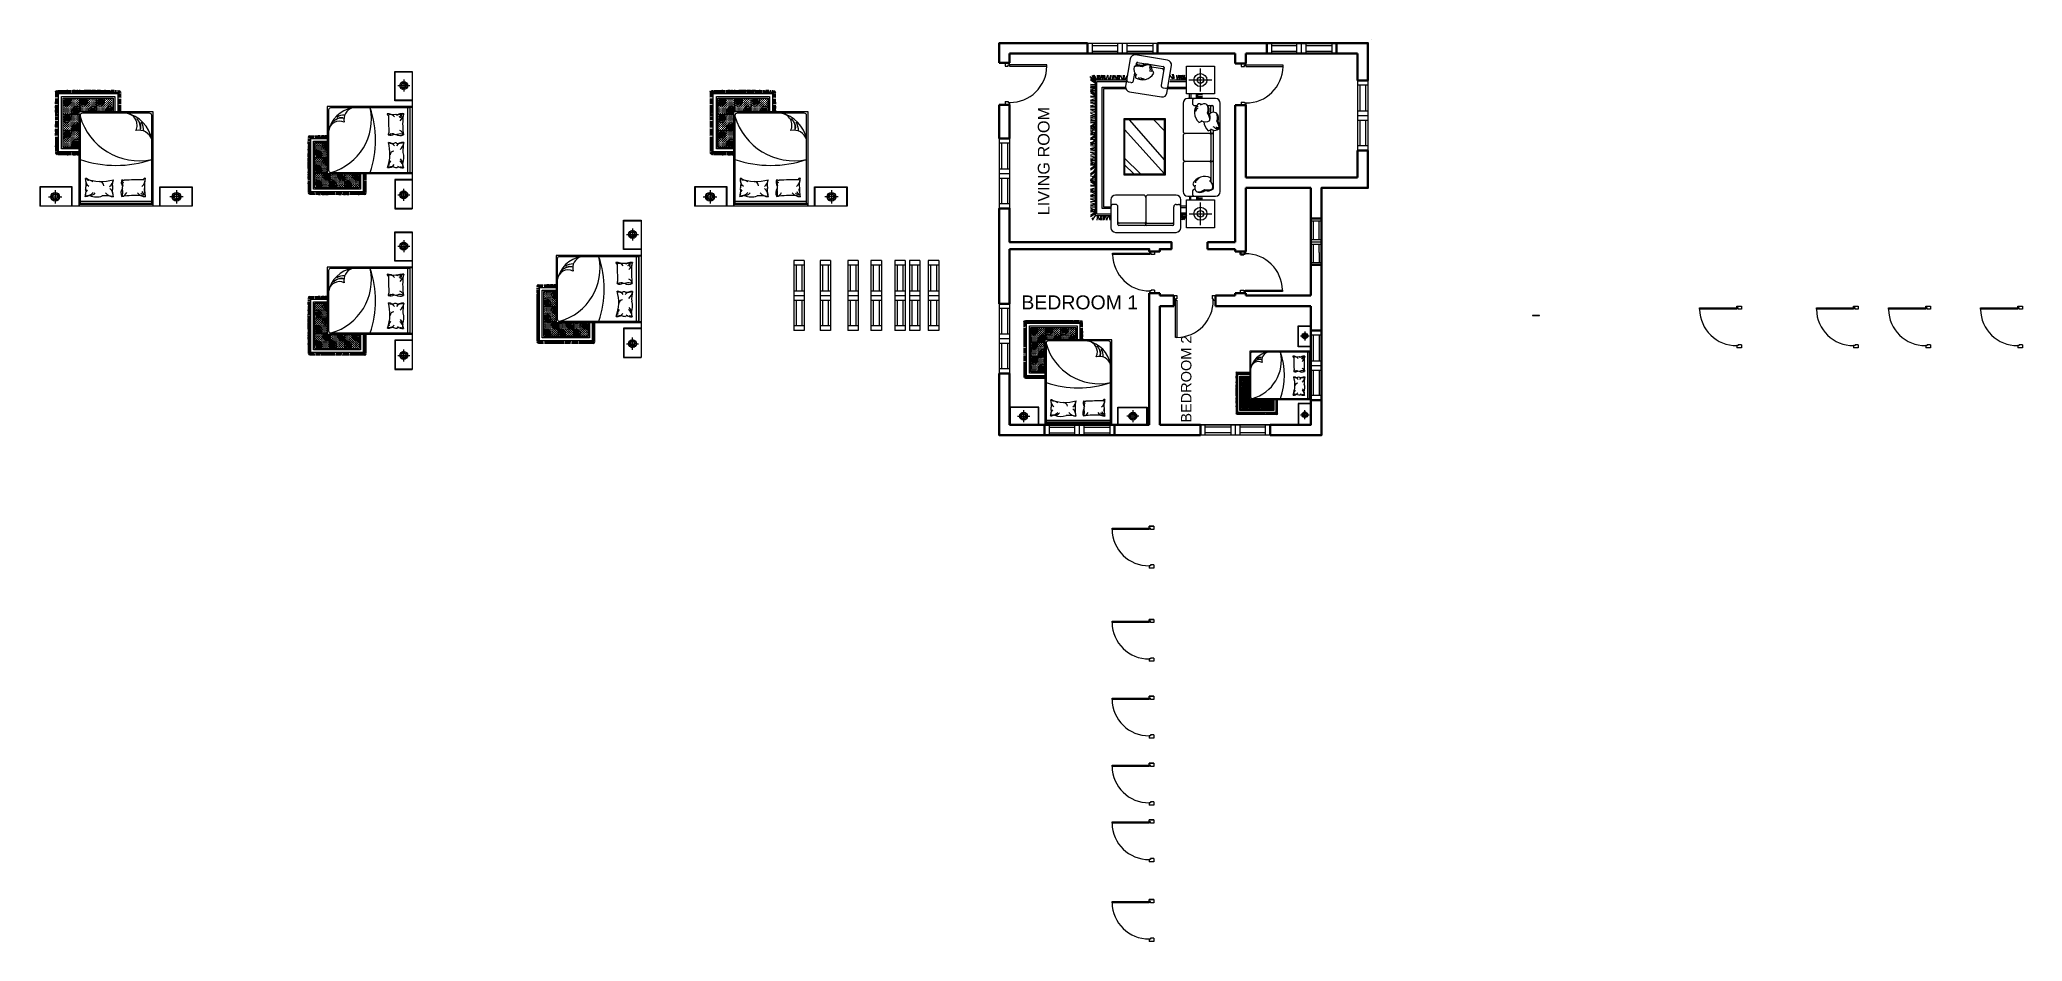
# Model space of a CAD drawing. Header units: millimetres. Extents: x -20622 to 21990, y -10877 to 8500.
import ezdxf

# ---------------------------------------------------------------- set-up
doc = ezdxf.new("R2010")
doc.units = ezdxf.units.MM
doc.layers.add('DOORS', color=50, linetype='Continuous')
doc.layers.add('Windows', color=190, linetype='Continuous')
doc.layers.add('FURNITURE', color=80, linetype='Continuous', lineweight=30)
doc.layers.add('WALL', color=140, linetype='Continuous', lineweight=50)
doc.styles.get("Standard").update_dxf_attribs({"font": 'arial.ttf'})
pattern_1 = [(180, (48489.177, -2063.678), (-22.68, -22.68), [11.34, -34.02]), (270, (48483.507, -2058.008), (22.68, -22.68), [11.34, -34.02])]
pattern_2 = [(270, (-6328.728, 54399.207), (20.412, -20.412), [10.206, -30.618]), (360, (-6333.831, 54394.104), (20.412, 20.412), [10.206, -30.618])]
pattern_3 = [(180, (49759.322, -6060.411), (-20.412, -20.412), [10.206, -30.618]), (270, (49754.22, -6055.308), (20.412, -20.412), [10.206, -30.618])]
pattern_4 = [(270, (-1412.187, 51201.265), (20.412, -20.412), [10.206, -30.618]), (360, (-1417.29, 51196.162), (20.412, 20.412), [10.206, -30.618])]
pattern_5 = [(270, (-6328.728, 50948.842), (20.412, -20.412), [10.206, -30.618]), (360, (-6333.831, 50943.74), (20.412, 20.412), [10.206, -30.618])]
pattern_6 = [(270, (11225.496, 35889.712), (14.69664, -14.69664), [7.34832, -22.04496]), (360, (11221.822, 35886.038), (14.69664, 14.69664), [7.34832, -22.04496])]
pattern_7 = [(180, (34415.679, -2063.678), (-22.68, -22.68), [11.34, -34.02]), (270, (34410.009, -2058.008), (22.68, -22.68), [11.34, -34.02])]

msp = doc.modelspace()

# ---------------------------------------------------------------- texts
at = {"layer": 'Windows', "attachment_point": 1, "rotation": 90}
for s, width, gutter_width, heights, insert, char_height in [('LIVING ROOM', 2455.19, 1250, [313], (831, 4726), 250), ('BEDROOM 2', 1883.81, 1117, [0], (3908, 269), 223.5)]:
    msp.add_mtext_dynamic_manual_height_columns(s, width=width, gutter_width=gutter_width, heights=heights, dxfattribs=dict(at, insert=insert, char_height=char_height))
at = {"layer": 'Windows', "insert": (476, 3004), "char_height": 299.4, "attachment_point": 1}
msp.add_mtext_dynamic_manual_height_columns('BEDROOM 1', width=2495.89, gutter_width=1497, heights=[0], dxfattribs=at)

# ---------------------------------------------------------------- hatches: boundary and pattern name
at = {"layer": 'FURNITURE'}
h = msp.add_hatch(dxfattribs=at)
h.set_pattern_fill('CROSS', color=256, scale=90.72, angle=180, style=0)
h.set_pattern_definition(pattern_7)
h.paths.add_polyline_path([(-19865, 7057, -0.327119), (-19761, 7028), (-19761, 7245), (-19940, 7245, -0.306466), (-20017, 7081, -0.322476), (-20120, 7108), (-20120, 6892), (-19941, 6892, -0.306466)])
h = msp.add_hatch(dxfattribs=at)
h.set_pattern_fill('CROSS', color=256, scale=90.72, angle=180, style=0)
h.set_pattern_definition(pattern_7)
h.paths.add_polyline_path([(-20049, 7217, 0.384025), (-20038, 7245), (-20120, 7245), (-20120, 7179, -0.227432)])
h.paths.add_polyline_path([(-19833, 6920, 0.232118), (-19761, 6960), (-19761, 7245), (-20120, 7245), (-20120, 6892), (-19844, 6892, -0.384025)])
h = msp.add_hatch(dxfattribs=at)
h.set_pattern_fill('CROSS', color=256, scale=90.72, angle=180, style=0)
h.set_pattern_definition(pattern_1)
h.paths.add_polyline_path([(-5792, 7057, -0.327119), (-5687, 7028), (-5687, 7245), (-5867, 7245, -0.306466), (-5943, 7081, -0.322476), (-6047, 7108), (-6047, 6892), (-5868, 6892, -0.306466)])
h = msp.add_hatch(dxfattribs=at)
h.set_pattern_fill('CROSS', color=256, scale=90.72, angle=180, style=0)
h.set_pattern_definition(pattern_1)
h.paths.add_polyline_path([(-5975, 7217, 0.384025), (-5965, 7245), (-6047, 7245), (-6047, 7179, -0.227432)])
h.paths.add_polyline_path([(-5760, 6920, 0.232118), (-5687, 6960), (-5687, 7245), (-6047, 7245), (-6047, 6892), (-5770, 6892, -0.384025)])
h = msp.add_hatch(dxfattribs=at)
h.set_pattern_fill('HEX', color=256, scale=45.36, angle=180, style=0)
h.set_pattern_definition([(180, (-6354.98, 4780.042), (-1e-08, -9.820728), [5.67, -11.34]), (300, (-6354.98, 4780.042), (8.505, 4.910364), [5.67, -11.34]), (240, (-6360.65, 4780.042), (8.505, -4.910364), [5.67, -11.34])])
edge = h.paths.add_edge_path()
edge.add_arc((-20092, 7246), 94.5, 334.7059, 351.7535, ccw=False)
edge.add_arc((-20158, 7402), 248, 290.2997, 307.7385, ccw=False)
edge.add_arc((-20057, 7146), 27.8, 122.9498, 229.099)
edge.add_arc((-20057, 7189), 66.3, 254.3738, 329.9117)
edge.add_arc((-20048, 7195), 62.4, 320.6541, 396.833)
h = msp.add_hatch(dxfattribs=at)
h.set_pattern_fill('HEX', color=256, scale=45.36, angle=180, style=0)
h.set_pattern_definition([(180, (-6354.98, 4426.882), (-1e-08, -9.820728), [5.67, -11.34]), (300, (-6354.98, 4426.882), (8.505, 4.910364), [5.67, -11.34]), (240, (-6360.65, 4426.882), (8.505, -4.910364), [5.67, -11.34])])
edge = h.paths.add_edge_path()
edge.add_arc((-20092, 6893), 94.5, 334.7059, 351.7535, ccw=False)
edge.add_arc((-20158, 7049), 248, 290.2997, 307.7385, ccw=False)
edge.add_arc((-20057, 6793), 27.8, 122.9498, 229.099)
edge.add_arc((-20057, 6836), 66.3, 254.3738, 329.9117)
edge.add_arc((-20048, 6842), 62.4, 320.6541, 396.833)
h = msp.add_hatch(dxfattribs=at)
h.set_pattern_fill('HEX', color=256, scale=45.36, angle=180, style=0)
h.set_pattern_definition([(360, (-33526.963, 9357.42), (1e-08, 9.820728), [5.67, -11.34]), (120, (-33526.963, 9357.42), (-8.505, -4.910364), [5.67, -11.34]), (60, (-33521.293, 9357.42), (-8.505, 4.910364), [5.67, -11.34])])
edge = h.paths.add_edge_path()
edge.add_arc((-19790, 6891), 94.5, 154.7059, 171.7535, ccw=False)
edge.add_arc((-19724, 6735), 248, 110.2997, 127.7385, ccw=False)
edge.add_arc((-19825, 6991), 27.8, 302.9498, 409.099)
edge.add_arc((-19825, 6949), 66.3, 74.3738, 149.9117)
edge.add_arc((-19834, 6942), 62.4, 140.6541, 216.833)
h = msp.add_hatch(dxfattribs=at)
h.set_pattern_fill('HEX', color=256, scale=45.36, angle=180, style=0)
h.set_pattern_definition([(180, (-5995.399, 4780.042), (-1e-08, -9.820728), [5.67, -11.34]), (300, (-5995.399, 4780.042), (8.505, 4.910364), [5.67, -11.34]), (240, (-6001.069, 4780.042), (8.505, -4.910364), [5.67, -11.34])])
edge = h.paths.add_edge_path()
edge.add_arc((-19732, 7246), 94.5, 334.7059, 351.7535, ccw=False)
edge.add_arc((-19798, 7402), 248, 290.2997, 307.7385, ccw=False)
edge.add_arc((-19697, 7146), 27.8, 122.9498, 229.099)
edge.add_arc((-19697, 7189), 66.3, 254.3738, 329.9117)
edge.add_arc((-19688, 7195), 62.4, 320.6541, 396.833)
h = msp.add_hatch(dxfattribs=at)
h.set_pattern_fill('HEX', color=256, scale=45.36, angle=180, style=0)
h.set_pattern_definition([(360, (-33167.382, 9357.42), (1e-08, 9.820728), [5.67, -11.34]), (120, (-33167.382, 9357.42), (-8.505, -4.910364), [5.67, -11.34]), (60, (-33161.712, 9357.42), (-8.505, 4.910364), [5.67, -11.34])])
edge = h.paths.add_edge_path()
edge.add_arc((-19364, 6735), 248, 110.2997, 120.0824, ccw=False)
edge.add_arc((-19466, 6991), 27.8, 302.9498, 409.099)
edge.add_arc((-19465, 6949), 66.3, 74.3738, 149.9117)
edge.add_arc((-19474, 6942), 62.4, 140.6541, 172.729)
h = msp.add_hatch(dxfattribs=at)
h.set_pattern_fill('HEX', color=256, scale=45.36, angle=180, style=0)
h.set_pattern_definition([(180, (-5635.818, 4780.042), (-1e-08, -9.820728), [5.67, -11.34]), (300, (-5635.818, 4780.042), (8.505, 4.910364), [5.67, -11.34]), (240, (-5641.488, 4780.042), (8.505, -4.910364), [5.67, -11.34])])
edge = h.paths.add_edge_path()
edge.add_arc((-19372, 7246), 94.5, 334.7059, 351.7535, ccw=False)
edge.add_arc((-19439, 7402), 248, 290.2997, 307.7385, ccw=False)
edge.add_arc((-19338, 7146), 27.8, 122.9498, 229.099)
edge.add_arc((-19338, 7189), 66.3, 254.3738, 329.9117)
edge.add_arc((-19329, 7195), 62.4, 320.6541, 396.833)
h = msp.add_hatch(dxfattribs=at)
h.set_pattern_fill('HEX', color=256, scale=45.36, angle=180, style=0)
h.set_pattern_definition([(360, (-32807.801, 9357.42), (1e-08, 9.820728), [5.67, -11.34]), (120, (-32807.801, 9357.42), (-8.505, -4.910364), [5.67, -11.34]), (60, (-32802.131, 9357.42), (-8.505, 4.910364), [5.67, -11.34])])
edge = h.paths.add_edge_path()
edge.add_arc((-19005, 6735), 248, 110.2997, 120.0824, ccw=False)
edge.add_arc((-19106, 6991), 27.8, 302.9498, 409.099)
edge.add_arc((-19106, 6949), 66.3, 74.3738, 149.9117)
edge.add_arc((-19115, 6942), 62.4, 140.6541, 172.729)
h = msp.add_hatch(dxfattribs=at)
h.set_pattern_fill('HEX', color=256, scale=45.36, angle=180, style=0)
h.set_pattern_definition([(180, (7718.518, 4780.042), (-1e-08, -9.820728), [5.67, -11.34]), (300, (7718.518, 4780.042), (8.505, 4.910364), [5.67, -11.34]), (240, (7712.848, 4780.042), (8.505, -4.910364), [5.67, -11.34])])
edge = h.paths.add_edge_path()
edge.add_arc((-6018, 7246), 94.5, 334.7059, 351.7535, ccw=False)
edge.add_arc((-6084, 7402), 248, 290.2997, 307.7385, ccw=False)
edge.add_arc((-5983, 7146), 27.8, 122.9498, 229.099)
edge.add_arc((-5984, 7189), 66.3, 254.3738, 329.9117)
edge.add_arc((-5974, 7195), 62.4, 320.6541, 396.833)
h = msp.add_hatch(dxfattribs=at)
h.set_pattern_fill('HEX', color=256, scale=45.36, angle=180, style=0)
h.set_pattern_definition([(180, (7718.518, 4426.882), (-1e-08, -9.820728), [5.67, -11.34]), (300, (7718.518, 4426.882), (8.505, 4.910364), [5.67, -11.34]), (240, (7712.848, 4426.882), (8.505, -4.910364), [5.67, -11.34])])
edge = h.paths.add_edge_path()
edge.add_arc((-6018, 6893), 94.5, 334.7059, 351.7535, ccw=False)
edge.add_arc((-6084, 7049), 248, 290.2997, 307.7385, ccw=False)
edge.add_arc((-5983, 6793), 27.8, 122.9498, 229.099)
edge.add_arc((-5984, 6836), 66.3, 254.3738, 329.9117)
edge.add_arc((-5974, 6842), 62.4, 320.6541, 396.833)
h = msp.add_hatch(dxfattribs=at)
h.set_pattern_fill('HEX', color=256, scale=45.36, angle=180, style=0)
h.set_pattern_definition([(360, (-19453.465, 9357.42), (1e-08, 9.820728), [5.67, -11.34]), (120, (-19453.465, 9357.42), (-8.505, -4.910364), [5.67, -11.34]), (60, (-19447.795, 9357.42), (-8.505, 4.910364), [5.67, -11.34])])
edge = h.paths.add_edge_path()
edge.add_arc((-5717, 6891), 94.5, 154.7059, 171.7535, ccw=False)
edge.add_arc((-5651, 6735), 248, 110.2997, 127.7385, ccw=False)
edge.add_arc((-5752, 6991), 27.8, 302.9498, 409.099)
edge.add_arc((-5751, 6949), 66.3, 74.3738, 149.9117)
edge.add_arc((-5761, 6942), 62.4, 140.6541, 216.833)
h = msp.add_hatch(dxfattribs=at)
h.set_pattern_fill('HEX', color=256, scale=45.36, angle=180, style=0)
h.set_pattern_definition([(180, (8078.099, 4780.042), (-1e-08, -9.820728), [5.67, -11.34]), (300, (8078.099, 4780.042), (8.505, 4.910364), [5.67, -11.34]), (240, (8072.429, 4780.042), (8.505, -4.910364), [5.67, -11.34])])
edge = h.paths.add_edge_path()
edge.add_arc((-5658, 7246), 94.5, 334.7059, 351.7535, ccw=False)
edge.add_arc((-5725, 7402), 248, 290.2997, 307.7385, ccw=False)
edge.add_arc((-5624, 7146), 27.8, 122.9498, 229.099)
edge.add_arc((-5624, 7189), 66.3, 254.3738, 329.9117)
edge.add_arc((-5615, 7195), 62.4, 320.6541, 396.833)
h = msp.add_hatch(dxfattribs=at)
h.set_pattern_fill('HEX', color=256, scale=45.36, angle=180, style=0)
h.set_pattern_definition([(360, (-19093.884, 9357.42), (1e-08, 9.820728), [5.67, -11.34]), (120, (-19093.884, 9357.42), (-8.505, -4.910364), [5.67, -11.34]), (60, (-19088.214, 9357.42), (-8.505, 4.910364), [5.67, -11.34])])
edge = h.paths.add_edge_path()
edge.add_arc((-5291, 6735), 248, 110.2997, 120.0824, ccw=False)
edge.add_arc((-5392, 6991), 27.8, 302.9498, 409.099)
edge.add_arc((-5392, 6949), 66.3, 74.3738, 149.9117)
edge.add_arc((-5401, 6942), 62.4, 140.6541, 172.729)
h = msp.add_hatch(dxfattribs=at)
h.set_pattern_fill('HEX', color=256, scale=45.36, angle=180, style=0)
h.set_pattern_definition([(180, (8437.681, 4780.042), (-1e-08, -9.820728), [5.67, -11.34]), (300, (8437.681, 4780.042), (8.505, 4.910364), [5.67, -11.34]), (240, (8432.011, 4780.042), (8.505, -4.910364), [5.67, -11.34])])
edge = h.paths.add_edge_path()
edge.add_arc((-5299, 7246), 94.5, 334.7059, 351.7535, ccw=False)
edge.add_arc((-5365, 7402), 248, 290.2997, 307.7385, ccw=False)
edge.add_arc((-5264, 7146), 27.8, 122.9498, 229.099)
edge.add_arc((-5264, 7189), 66.3, 254.3738, 329.9117)
edge.add_arc((-5255, 7195), 62.4, 320.6541, 396.833)
h = msp.add_hatch(dxfattribs=at)
h.set_pattern_fill('HEX', color=256, scale=45.36, angle=180, style=0)
h.set_pattern_definition([(360, (-18734.303, 9357.42), (1e-08, 9.820728), [5.67, -11.34]), (120, (-18734.303, 9357.42), (-8.505, -4.910364), [5.67, -11.34]), (60, (-18728.633, 9357.42), (-8.505, 4.910364), [5.67, -11.34])])
edge = h.paths.add_edge_path()
edge.add_arc((-4931, 6735), 248, 110.2997, 120.0824, ccw=False)
edge.add_arc((-5033, 6991), 27.8, 302.9498, 409.099)
edge.add_arc((-5032, 6949), 66.3, 74.3738, 149.9117)
edge.add_arc((-5041, 6942), 62.4, 140.6541, 172.729)
h = msp.add_hatch(dxfattribs=at)
h.set_pattern_fill('HEX', color=256, scale=45.36, angle=180, style=0)
h.set_pattern_definition([(180, (-6354.98, 4073.722), (-1e-08, -9.820728), [5.67, -11.34]), (300, (-6354.98, 4073.722), (8.505, 4.910364), [5.67, -11.34]), (240, (-6360.65, 4073.722), (8.505, -4.910364), [5.67, -11.34])])
edge = h.paths.add_edge_path()
edge.add_arc((-20092, 6540), 94.5, 334.7059, 351.7535, ccw=False)
edge.add_arc((-20158, 6696), 248, 290.2997, 307.7385, ccw=False)
edge.add_arc((-20057, 6440), 27.8, 122.9498, 229.099)
edge.add_arc((-20057, 6483), 66.3, 254.3738, 329.9117)
edge.add_arc((-20048, 6489), 62.4, 320.6541, 396.833)
h = msp.add_hatch(dxfattribs=at)
h.set_pattern_fill('HEX', color=256, scale=45.36, angle=180, style=0)
h.set_pattern_definition([(360, (-33526.963, 9004.26), (1e-08, 9.820728), [5.67, -11.34]), (120, (-33526.963, 9004.26), (-8.505, -4.910364), [5.67, -11.34]), (60, (-33521.293, 9004.26), (-8.505, 4.910364), [5.67, -11.34])])
edge = h.paths.add_edge_path()
edge.add_arc((-19790, 6538), 94.5, 154.7059, 171.7535, ccw=False)
edge.add_arc((-19724, 6382), 248, 110.2997, 127.7385, ccw=False)
edge.add_arc((-19825, 6638), 27.8, 302.9498, 409.099)
edge.add_arc((-19825, 6595), 66.3, 74.3738, 149.9117)
edge.add_arc((-19834, 6589), 62.4, 140.6541, 216.833)
h = msp.add_hatch(dxfattribs=at)
h.set_pattern_fill('HEX', color=256, scale=45.36, angle=180, style=0)
h.set_pattern_definition([(180, (7718.518, 4073.722), (-1e-08, -9.820728), [5.67, -11.34]), (300, (7718.518, 4073.722), (8.505, 4.910364), [5.67, -11.34]), (240, (7712.848, 4073.722), (8.505, -4.910364), [5.67, -11.34])])
edge = h.paths.add_edge_path()
edge.add_arc((-6018, 6540), 94.5, 334.7059, 351.7535, ccw=False)
edge.add_arc((-6084, 6696), 248, 290.2997, 307.7385, ccw=False)
edge.add_arc((-5983, 6440), 27.8, 122.9498, 229.099)
edge.add_arc((-5984, 6483), 66.3, 254.3738, 329.9117)
edge.add_arc((-5974, 6489), 62.4, 320.6541, 396.833)
h = msp.add_hatch(dxfattribs=at)
h.set_pattern_fill('HEX', color=256, scale=45.36, angle=180, style=0)
h.set_pattern_definition([(360, (-19453.465, 9004.26), (1e-08, 9.820728), [5.67, -11.34]), (120, (-19453.465, 9004.26), (-8.505, -4.910364), [5.67, -11.34]), (60, (-19447.795, 9004.26), (-8.505, 4.910364), [5.67, -11.34])])
edge = h.paths.add_edge_path()
edge.add_arc((-5717, 6538), 94.5, 154.7059, 171.7535, ccw=False)
edge.add_arc((-5651, 6382), 248, 110.2997, 127.7385, ccw=False)
edge.add_arc((-5752, 6638), 27.8, 302.9498, 409.099)
edge.add_arc((-5751, 6595), 66.3, 74.3738, 149.9117)
edge.add_arc((-5761, 6589), 62.4, 140.6541, 216.833)
h = msp.add_hatch(dxfattribs=at)
h.set_pattern_fill('HEX', color=256, scale=45.36, angle=180, style=0)
h.set_pattern_definition([(360, (-33526.9635, 8651.1), (1e-08, 9.820728), [5.67, -11.34]), (120, (-33526.9635, 8651.1), (-8.505, -4.910364), [5.67, -11.34]), (60, (-33521.2935, 8651.1), (-8.505, 4.910364), [5.67, -11.34])])
edge = h.paths.add_edge_path()
edge.add_arc((-19790, 6185), 94.5, 154.7059, 171.7535, ccw=False)
edge.add_arc((-19724, 6029), 248, 110.2997, 127.7385, ccw=False)
edge.add_arc((-19825, 6285), 27.8, 302.9498, 409.099)
edge.add_arc((-19825, 6242), 66.3, 74.3738, 149.9117)
edge.add_arc((-19834, 6236), 62.4, 140.6541, 216.833)
h = msp.add_hatch(dxfattribs=at)
h.set_pattern_fill('HEX', color=256, scale=40.824, angle=270, style=0)
h.set_pattern_definition([(270, (-12488.077, 18352.86), (8.838655, -1e-08), [5.103, -10.206]), (30, (-12488.077, 18352.86), (-4.4193276, 7.6545), [5.103, -10.206]), (330, (-12488.077, 18347.757), (4.4193276, 7.6545), [5.103, -10.206])])
edge = h.paths.add_edge_path()
edge.add_arc((-14708, 5990), 85.1, 64.7059, 81.7535, ccw=False)
edge.add_arc((-14848, 5930), 223, 20.2997, 37.7385, ccw=False)
edge.add_arc((-14617, 6021), 25, 212.9498, 319.099)
edge.add_arc((-14656, 6021), 59.7, 344.3738, 419.9117)
edge.add_arc((-14662, 6029), 56.2, 50.6541, 126.833)
h = msp.add_hatch(dxfattribs=at)
h.set_pattern_fill('HEX', color=256, scale=40.824, angle=270, style=0)
h.set_pattern_definition([(90, (-16607.717, -6101.925), (-8.838655, 1e-08), [5.103, -10.206]), (210, (-16607.717, -6101.925), (4.4193276, -7.6545), [5.103, -10.206]), (150, (-16607.717, -6096.822), (-4.4193276, -7.6545), [5.103, -10.206])])
edge = h.paths.add_edge_path()
edge.add_arc((-14248, 6321), 223, 200.2997, 210.0824, ccw=False)
edge.add_arc((-14478, 6230), 25, 32.9498, 139.099)
edge.add_arc((-14440, 6230), 59.7, 164.3738, 239.9117)
edge.add_arc((-14434, 6222), 56.2, 230.6541, 262.729)
h = msp.add_hatch(dxfattribs=at)
h.set_pattern_fill('HEX', color=256, scale=45.36, angle=180, style=0)
h.set_pattern_definition([(360, (-19453.465, 8651.1), (1e-08, 9.820728), [5.67, -11.34]), (120, (-19453.465, 8651.1), (-8.505, -4.910364), [5.67, -11.34]), (60, (-19447.795, 8651.1), (-8.505, 4.910364), [5.67, -11.34])])
edge = h.paths.add_edge_path()
edge.add_arc((-5717, 6185), 94.5, 154.7059, 171.7535, ccw=False)
edge.add_arc((-5651, 6029), 248, 110.2997, 127.7385, ccw=False)
edge.add_arc((-5752, 6285), 27.8, 302.9498, 409.099)
edge.add_arc((-5751, 6242), 66.3, 74.3738, 149.9117)
edge.add_arc((-5761, 6236), 62.4, 140.6541, 216.833)
h = msp.add_hatch(dxfattribs=at)
h.set_pattern_fill('CROSS', color=256, scale=81.648, angle=270, style=0)
h.set_pattern_definition(pattern_2)
h.paths.add_polyline_path([(-14537, 5546, -0.327119), (-14512, 5640), (-14707, 5640), (-14707, 5479, -0.306466), (-14559, 5410, -0.322476), (-14583, 5317), (-14389, 5317), (-14389, 5478, -0.306466)])
h = msp.add_hatch(dxfattribs=at)
h.set_pattern_fill('CROSS', color=256, scale=81.648, angle=270, style=0)
h.set_pattern_definition(pattern_2)
h.paths.add_polyline_path([(-14682, 5381, 0.384025), (-14707, 5391), (-14707, 5317), (-14647, 5317, -0.227432)])
h.paths.add_polyline_path([(-14414, 5575, 0.232118), (-14450, 5640), (-14707, 5640), (-14707, 5317), (-14389, 5317), (-14389, 5566, -0.384025)])
h = msp.add_hatch(dxfattribs=at)
h.set_pattern_fill('HEX', color=256, scale=40.824, angle=270, style=0)
h.set_pattern_definition([(270, (-12488.077, 18029.2365), (8.838655, -1e-08), [5.103, -10.206]), (30, (-12488.077, 18029.2365), (-4.4193276, 7.6545), [5.103, -10.206]), (330, (-12488.077, 18024.1335), (4.4193276, 7.6545), [5.103, -10.206])])
edge = h.paths.add_edge_path()
edge.add_arc((-14708, 5666), 85.1, 64.7059, 81.7535, ccw=False)
edge.add_arc((-14848, 5607), 223, 20.2997, 37.7385, ccw=False)
edge.add_arc((-14617, 5698), 25, 212.9498, 319.099)
edge.add_arc((-14656, 5697), 59.7, 344.3738, 419.9117)
edge.add_arc((-14662, 5706), 56.2, 50.6541, 126.833)
h = msp.add_hatch(dxfattribs=at)
h.set_pattern_fill('HEX', color=256, scale=40.824, angle=270, style=0)
h.set_pattern_definition([(90, (-16607.717, -6425.548), (-8.838655, 1e-08), [5.103, -10.206]), (210, (-16607.717, -6425.548), (4.4193276, -7.6545), [5.103, -10.206]), (150, (-16607.717, -6420.445), (-4.4193276, -7.6545), [5.103, -10.206])])
edge = h.paths.add_edge_path()
edge.add_arc((-14248, 5997), 223, 200.2997, 210.0824, ccw=False)
edge.add_arc((-14478, 5906), 25, 32.9498, 139.099)
edge.add_arc((-14440, 5906), 59.7, 164.3738, 239.9117)
edge.add_arc((-14434, 5898), 56.2, 230.6541, 262.729)
h = msp.add_hatch(dxfattribs=at)
h.set_pattern_fill('HEX', color=256, scale=40.824, angle=270, style=0)
h.set_pattern_definition([(90, (-16607.717, -6749.1715), (-8.838655, 1e-08), [5.103, -10.206]), (210, (-16607.717, -6749.1715), (4.4193276, -7.6545), [5.103, -10.206]), (150, (-16607.717, -6744.0685), (-4.4193276, -7.6545), [5.103, -10.206])])
edge = h.paths.add_edge_path()
edge.add_arc((-14388, 5614), 85.1, 244.7059, 261.7535, ccw=False)
edge.add_arc((-14248, 5673), 223, 200.2997, 217.7385, ccw=False)
edge.add_arc((-14478, 5582), 25, 32.9498, 139.099)
edge.add_arc((-14440, 5583), 59.7, 164.3738, 239.9117)
edge.add_arc((-14434, 5574), 56.2, 230.6541, 306.833)
h = msp.add_hatch(dxfattribs=at)
h.set_pattern_fill('HEX', color=256, scale=40.824, angle=270, style=0)
h.set_pattern_definition([(90, (-16289.873, -6749.1715), (-8.838655, 1e-08), [5.103, -10.206]), (210, (-16289.873, -6749.1715), (4.4193276, -7.6545), [5.103, -10.206]), (150, (-16289.873, -6744.0685), (-4.4193276, -7.6545), [5.103, -10.206])])
edge = h.paths.add_edge_path()
edge.add_arc((-14070, 5614), 85.1, 244.7059, 261.7535, ccw=False)
edge.add_arc((-13930, 5673), 223, 200.2997, 217.7385, ccw=False)
edge.add_arc((-14160, 5582), 25, 32.9498, 139.099)
edge.add_arc((-14122, 5583), 59.7, 164.3738, 239.9117)
edge.add_arc((-14116, 5574), 56.2, 230.6541, 306.833)
h = msp.add_hatch(dxfattribs=at)
h.set_pattern_fill('HEX', color=256, scale=40.824, angle=270, style=0)
h.set_pattern_definition([(90, (-15972.029, -6749.1715), (-8.838655, 1e-08), [5.103, -10.206]), (210, (-15972.029, -6749.1715), (4.4193276, -7.6545), [5.103, -10.206]), (150, (-15972.029, -6744.0685), (-4.4193276, -7.6545), [5.103, -10.206])])
edge = h.paths.add_edge_path()
edge.add_arc((-13752, 5614), 85.1, 244.7059, 261.7535, ccw=False)
edge.add_arc((-13612, 5673), 223, 200.2997, 217.7385, ccw=False)
edge.add_arc((-13843, 5582), 25, 32.9498, 139.099)
edge.add_arc((-13804, 5583), 59.7, 164.3738, 239.9117)
edge.add_arc((-13798, 5574), 56.2, 230.6541, 306.833)
h = msp.add_hatch(dxfattribs=at)
h.set_pattern_fill('HEX', color=256, scale=40.824, angle=270, style=0)
h.set_pattern_definition([(270, (-12488.077, 17705.613), (8.838655, -1e-08), [5.103, -10.206]), (30, (-12488.077, 17705.613), (-4.4193276, 7.6545), [5.103, -10.206]), (330, (-12488.077, 17700.51), (4.4193276, 7.6545), [5.103, -10.206])])
edge = h.paths.add_edge_path()
edge.add_arc((-14708, 5343), 85.1, 64.7059, 81.7535, ccw=False)
edge.add_arc((-14848, 5283), 223, 20.2997, 37.7385, ccw=False)
edge.add_arc((-14617, 5374), 25, 212.9498, 319.099)
edge.add_arc((-14656, 5374), 59.7, 344.3738, 419.9117)
edge.add_arc((-14662, 5382), 56.2, 50.6541, 126.833)
h = msp.add_hatch(dxfattribs=at)
h.set_pattern_fill('HEX', color=256, scale=40.824, angle=270, style=0)
h.set_pattern_definition([(270, (-12170.233, 17705.613), (8.838655, -1e-08), [5.103, -10.206]), (30, (-12170.233, 17705.613), (-4.4193276, 7.6545), [5.103, -10.206]), (330, (-12170.233, 17700.51), (4.4193276, 7.6545), [5.103, -10.206])])
edge = h.paths.add_edge_path()
edge.add_arc((-14390, 5343), 85.1, 64.7059, 81.7535, ccw=False)
edge.add_arc((-14530, 5283), 223, 20.2997, 37.7385, ccw=False)
edge.add_arc((-14300, 5374), 25, 212.9498, 319.099)
edge.add_arc((-14338, 5374), 59.7, 344.3738, 419.9117)
edge.add_arc((-14344, 5382), 56.2, 50.6541, 126.833)
h = msp.add_hatch(dxfattribs=at)
h.set_pattern_fill('HEX', color=256, scale=40.824, angle=270, style=0)
h.set_pattern_definition([(270, (-11852.389, 17705.613), (8.838655, -1e-08), [5.103, -10.206]), (30, (-11852.389, 17705.613), (-4.4193276, 7.6545), [5.103, -10.206]), (330, (-11852.389, 17700.51), (4.4193276, 7.6545), [5.103, -10.206])])
edge = h.paths.add_edge_path()
edge.add_arc((-14072, 5343), 85.1, 64.7059, 81.7535, ccw=False)
edge.add_arc((-14212, 5283), 223, 20.2997, 37.7385, ccw=False)
edge.add_arc((-13982, 5374), 25, 212.9498, 319.099)
edge.add_arc((-14020, 5374), 59.7, 344.3738, 419.9117)
edge.add_arc((-14026, 5382), 56.2, 50.6541, 126.833)
h = msp.add_hatch(dxfattribs=at)
h.set_pattern_fill('HEX', color=256, scale=40.824, angle=270, style=0)
h.set_pattern_definition([(90, (-11691.175, -9299.867), (-8.838655, 1e-08), [5.103, -10.206]), (210, (-11691.175, -9299.867), (4.4193276, -7.6545), [5.103, -10.206]), (150, (-11691.175, -9294.764), (-4.4193276, -7.6545), [5.103, -10.206])])
edge = h.paths.add_edge_path()
edge.add_arc((-9331, 3123), 223, 200.2997, 210.0824, ccw=False)
edge.add_arc((-9562, 3032), 25, 32.9498, 139.099)
edge.add_arc((-9523, 3032), 59.7, 164.3738, 239.9117)
edge.add_arc((-9517, 3024), 56.2, 230.6541, 262.729)
h = msp.add_hatch(dxfattribs=at)
h.set_pattern_fill('HEX', color=256, scale=40.824, angle=270, style=0)
h.set_pattern_definition([(270, (-12488.077, 14902.4955), (8.838655, -1e-08), [5.103, -10.206]), (30, (-12488.077, 14902.4955), (-4.4193276, 7.6545), [5.103, -10.206]), (330, (-12488.077, 14897.3925), (4.4193276, 7.6545), [5.103, -10.206])])
edge = h.paths.add_edge_path()
edge.add_arc((-14708, 2540), 85.1, 64.7059, 81.7535, ccw=False)
edge.add_arc((-14848, 2480), 223, 20.2997, 37.7385, ccw=False)
edge.add_arc((-14617, 2571), 25, 212.9498, 319.099)
edge.add_arc((-14656, 2571), 59.7, 344.3738, 419.9117)
edge.add_arc((-14662, 2579), 56.2, 50.6541, 126.833)
h = msp.add_hatch(dxfattribs=at)
h.set_pattern_fill('HEX', color=256, scale=40.824, angle=270, style=0)
h.set_pattern_definition([(90, (-16607.717, -9552.289), (-8.838655, 1e-08), [5.103, -10.206]), (210, (-16607.717, -9552.289), (4.4193276, -7.6545), [5.103, -10.206]), (150, (-16607.717, -9547.186), (-4.4193276, -7.6545), [5.103, -10.206])])
edge = h.paths.add_edge_path()
edge.add_arc((-14248, 2870), 223, 200.2997, 210.0824, ccw=False)
edge.add_arc((-14478, 2779), 25, 32.9498, 139.099)
edge.add_arc((-14440, 2780), 59.7, 164.3738, 239.9117)
edge.add_arc((-14434, 2771), 56.2, 230.6541, 262.729)
h = msp.add_hatch(dxfattribs=at)
h.set_pattern_fill('HEX', color=256, scale=40.824, angle=270, style=0)
h.set_pattern_definition([(270, (-7571.535, 15154.918), (8.838655, -1e-08), [5.103, -10.206]), (30, (-7571.535, 15154.918), (-4.4193276, 7.6545), [5.103, -10.206]), (330, (-7571.535, 15149.815), (4.4193276, 7.6545), [5.103, -10.206])])
edge = h.paths.add_edge_path()
edge.add_arc((-9791, 2792), 85.1, 64.7059, 81.7535, ccw=False)
edge.add_arc((-9931, 2732), 223, 20.2997, 37.7385, ccw=False)
edge.add_arc((-9701, 2823), 25, 212.9498, 319.099)
edge.add_arc((-9740, 2823), 59.7, 344.3738, 419.9117)
edge.add_arc((-9745, 2831), 56.2, 50.6541, 126.833)
h = msp.add_hatch(dxfattribs=at)
h.set_pattern_fill('HEX', color=256, scale=40.824, angle=270, style=0)
h.set_pattern_definition([(270, (-7571.535, 14831.2945), (8.838655, -1e-08), [5.103, -10.206]), (30, (-7571.535, 14831.2945), (-4.4193276, 7.6545), [5.103, -10.206]), (330, (-7571.535, 14826.1915), (4.4193276, 7.6545), [5.103, -10.206])])
edge = h.paths.add_edge_path()
edge.add_arc((-9791, 2468), 85.1, 64.7059, 81.7535, ccw=False)
edge.add_arc((-9931, 2409), 223, 20.2997, 37.7385, ccw=False)
edge.add_arc((-9701, 2500), 25, 212.9498, 319.099)
edge.add_arc((-9740, 2499), 59.7, 344.3738, 419.9117)
edge.add_arc((-9745, 2508), 56.2, 50.6541, 126.833)
h = msp.add_hatch(dxfattribs=at)
h.set_pattern_fill('HEX', color=256, scale=40.824, angle=270, style=0)
h.set_pattern_definition([(90, (-11691.175, -9623.49), (-8.838655, 1e-08), [5.103, -10.206]), (210, (-11691.175, -9623.49), (4.4193276, -7.6545), [5.103, -10.206]), (150, (-11691.175, -9618.387), (-4.4193276, -7.6545), [5.103, -10.206])])
edge = h.paths.add_edge_path()
edge.add_arc((-9331, 2799), 223, 200.2997, 210.0824, ccw=False)
edge.add_arc((-9562, 2708), 25, 32.9498, 139.099)
edge.add_arc((-9523, 2708), 59.7, 164.3738, 239.9117)
edge.add_arc((-9517, 2700), 56.2, 230.6541, 262.729)
h = msp.add_hatch(dxfattribs=at)
h.set_pattern_fill('CROSS', color=256, scale=81.648, angle=270, style=0)
h.set_pattern_definition(pattern_5)
h.paths.add_polyline_path([(-14537, 2096, -0.327119), (-14512, 2190), (-14707, 2190), (-14707, 2028, -0.306466), (-14559, 1960, -0.322476), (-14583, 1866), (-14389, 1866), (-14389, 2027, -0.306466)])
h = msp.add_hatch(dxfattribs=at)
h.set_pattern_fill('CROSS', color=256, scale=81.648, angle=270, style=0)
h.set_pattern_definition(pattern_5)
h.paths.add_polyline_path([(-14682, 1931, 0.384025), (-14707, 1940), (-14707, 1866), (-14647, 1866, -0.227432)])
h.paths.add_polyline_path([(-14414, 2125, 0.232118), (-14450, 2190), (-14707, 2190), (-14707, 1866), (-14389, 1866), (-14389, 2115, -0.384025)])
h = msp.add_hatch(dxfattribs=at)
h.set_pattern_fill('HEX', color=256, scale=40.824, angle=270, style=0)
h.set_pattern_definition([(270, (-12488.077, 14578.872), (8.838655, -1e-08), [5.103, -10.206]), (30, (-12488.077, 14578.872), (-4.4193276, 7.6545), [5.103, -10.206]), (330, (-12488.077, 14573.769), (4.4193276, 7.6545), [5.103, -10.206])])
edge = h.paths.add_edge_path()
edge.add_arc((-14708, 2216), 85.1, 64.7059, 81.7535, ccw=False)
edge.add_arc((-14848, 2156), 223, 20.2997, 37.7385, ccw=False)
edge.add_arc((-14617, 2247), 25, 212.9498, 319.099)
edge.add_arc((-14656, 2247), 59.7, 344.3738, 419.9117)
edge.add_arc((-14662, 2255), 56.2, 50.6541, 126.833)
h = msp.add_hatch(dxfattribs=at)
h.set_pattern_fill('HEX', color=256, scale=40.824, angle=270, style=0)
h.set_pattern_definition([(90, (-16607.717, -9875.9125), (-8.838655, 1e-08), [5.103, -10.206]), (210, (-16607.717, -9875.9125), (4.4193276, -7.6545), [5.103, -10.206]), (150, (-16607.717, -9870.8095), (-4.4193276, -7.6545), [5.103, -10.206])])
edge = h.paths.add_edge_path()
edge.add_arc((-14248, 2547), 223, 200.2997, 210.0824, ccw=False)
edge.add_arc((-14478, 2456), 25, 32.9498, 139.099)
edge.add_arc((-14440, 2456), 59.7, 164.3738, 239.9117)
edge.add_arc((-14434, 2448), 56.2, 230.6541, 262.729)
h = msp.add_hatch(dxfattribs=at)
h.set_pattern_fill('HEX', color=256, scale=40.824, angle=270, style=0)
h.set_pattern_definition([(90, (-16607.717, -10199.536), (-8.838655, 1e-08), [5.103, -10.206]), (210, (-16607.717, -10199.536), (4.4193276, -7.6545), [5.103, -10.206]), (150, (-16607.717, -10194.433), (-4.4193276, -7.6545), [5.103, -10.206])])
edge = h.paths.add_edge_path()
edge.add_arc((-14388, 2163), 85.1, 244.7059, 261.7535, ccw=False)
edge.add_arc((-14248, 2223), 223, 200.2997, 217.7385, ccw=False)
edge.add_arc((-14478, 2132), 25, 32.9498, 139.099)
edge.add_arc((-14440, 2132), 59.7, 164.3738, 239.9117)
edge.add_arc((-14434, 2124), 56.2, 230.6541, 306.833)
h = msp.add_hatch(dxfattribs=at)
h.set_pattern_fill('HEX', color=256, scale=40.824, angle=270, style=0)
h.set_pattern_definition([(90, (-16289.873, -10199.536), (-8.838655, 1e-08), [5.103, -10.206]), (210, (-16289.873, -10199.536), (4.4193276, -7.6545), [5.103, -10.206]), (150, (-16289.873, -10194.433), (-4.4193276, -7.6545), [5.103, -10.206])])
edge = h.paths.add_edge_path()
edge.add_arc((-14070, 2163), 85.1, 244.7059, 261.7535, ccw=False)
edge.add_arc((-13930, 2223), 223, 200.2997, 217.7385, ccw=False)
edge.add_arc((-14160, 2132), 25, 32.9498, 139.099)
edge.add_arc((-14122, 2132), 59.7, 164.3738, 239.9117)
edge.add_arc((-14116, 2124), 56.2, 230.6541, 306.833)
h = msp.add_hatch(dxfattribs=at)
h.set_pattern_fill('HEX', color=256, scale=40.824, angle=270, style=0)
h.set_pattern_definition([(90, (-15972.029, -10199.536), (-8.838655, 1e-08), [5.103, -10.206]), (210, (-15972.029, -10199.536), (4.4193276, -7.6545), [5.103, -10.206]), (150, (-15972.029, -10194.433), (-4.4193276, -7.6545), [5.103, -10.206])])
edge = h.paths.add_edge_path()
edge.add_arc((-13752, 2163), 85.1, 244.7059, 261.7535, ccw=False)
edge.add_arc((-13612, 2223), 223, 200.2997, 217.7385, ccw=False)
edge.add_arc((-13843, 2132), 25, 32.9498, 139.099)
edge.add_arc((-13804, 2132), 59.7, 164.3738, 239.9117)
edge.add_arc((-13798, 2124), 56.2, 230.6541, 306.833)
h = msp.add_hatch(dxfattribs=at)
h.set_pattern_fill('CROSS', color=256, scale=81.648, angle=270, style=0)
h.set_pattern_definition(pattern_4)
h.paths.add_polyline_path([(-9620, 2348, -0.327119), (-9595, 2443), (-9790, 2443), (-9790, 2281, -0.306466), (-9642, 2212, -0.322476), (-9667, 2119), (-9472, 2119), (-9472, 2280, -0.306466)])
h = msp.add_hatch(dxfattribs=at)
h.set_pattern_fill('CROSS', color=256, scale=81.648, angle=270, style=0)
h.set_pattern_definition(pattern_4)
h.paths.add_polyline_path([(-9765, 2183, 0.384025), (-9790, 2193), (-9790, 2119), (-9731, 2119, -0.227432)])
h.paths.add_polyline_path([(-9498, 2377, 0.232118), (-9533, 2443), (-9790, 2443), (-9790, 2119), (-9472, 2119), (-9472, 2368, -0.384025)])
h = msp.add_hatch(dxfattribs=at)
h.set_pattern_fill('HEX', color=256, scale=40.824, angle=270, style=0)
h.set_pattern_definition([(270, (-7571.535, 14507.671), (8.838655, -1e-08), [5.103, -10.206]), (30, (-7571.535, 14507.671), (-4.4193276, 7.6545), [5.103, -10.206]), (330, (-7571.535, 14502.568), (4.4193276, 7.6545), [5.103, -10.206])])
edge = h.paths.add_edge_path()
edge.add_arc((-9791, 2145), 85.1, 64.7059, 81.7535, ccw=False)
edge.add_arc((-9931, 2085), 223, 20.2997, 37.7385, ccw=False)
edge.add_arc((-9701, 2176), 25, 212.9498, 319.099)
edge.add_arc((-9740, 2176), 59.7, 344.3738, 419.9117)
edge.add_arc((-9745, 2184), 56.2, 50.6541, 126.833)
h = msp.add_hatch(dxfattribs=at)
h.set_pattern_fill('HEX', color=256, scale=40.824, angle=270, style=0)
h.set_pattern_definition([(90, (-11691.175, -9947.1135), (-8.838655, 1e-08), [5.103, -10.206]), (210, (-11691.175, -9947.1135), (4.4193276, -7.6545), [5.103, -10.206]), (150, (-11691.175, -9942.0105), (-4.4193276, -7.6545), [5.103, -10.206])])
edge = h.paths.add_edge_path()
edge.add_arc((-9472, 2416), 85.1, 244.7059, 261.7535, ccw=False)
edge.add_arc((-9331, 2476), 223, 200.2997, 217.7385, ccw=False)
edge.add_arc((-9562, 2384), 25, 32.9498, 139.099)
edge.add_arc((-9523, 2385), 59.7, 164.3738, 239.9117)
edge.add_arc((-9517, 2377), 56.2, 230.6541, 306.833)
h = msp.add_hatch(dxfattribs=at)
h.set_pattern_fill('HEX', color=256, scale=40.824, angle=270, style=0)
h.set_pattern_definition([(270, (-7253.691, 14507.671), (8.838655, -1e-08), [5.103, -10.206]), (30, (-7253.691, 14507.671), (-4.4193276, 7.6545), [5.103, -10.206]), (330, (-7253.691, 14502.568), (4.4193276, 7.6545), [5.103, -10.206])])
edge = h.paths.add_edge_path()
edge.add_arc((-9473, 2145), 85.1, 64.7059, 81.7535, ccw=False)
edge.add_arc((-9613, 2085), 223, 20.2997, 37.7385, ccw=False)
edge.add_arc((-9383, 2176), 25, 212.9498, 319.099)
edge.add_arc((-9422, 2176), 59.7, 344.3738, 419.9117)
edge.add_arc((-9427, 2184), 56.2, 50.6541, 126.833)
h = msp.add_hatch(dxfattribs=at)
h.set_pattern_fill('HEX', color=256, scale=40.824, angle=270, style=0)
h.set_pattern_definition([(90, (-11373.331, -9947.1135), (-8.838655, 1e-08), [5.103, -10.206]), (210, (-11373.331, -9947.1135), (4.4193276, -7.6545), [5.103, -10.206]), (150, (-11373.331, -9942.0105), (-4.4193276, -7.6545), [5.103, -10.206])])
edge = h.paths.add_edge_path()
edge.add_arc((-9154, 2416), 85.1, 244.7059, 261.7535, ccw=False)
edge.add_arc((-9014, 2476), 223, 200.2997, 217.7385, ccw=False)
edge.add_arc((-9244, 2384), 25, 32.9498, 139.099)
edge.add_arc((-9205, 2385), 59.7, 164.3738, 239.9117)
edge.add_arc((-9200, 2377), 56.2, 230.6541, 306.833)
h = msp.add_hatch(dxfattribs=at)
h.set_pattern_fill('HEX', color=256, scale=40.824, angle=270, style=0)
h.set_pattern_definition([(270, (-6935.847, 14507.671), (8.838655, -1e-08), [5.103, -10.206]), (30, (-6935.847, 14507.671), (-4.4193276, 7.6545), [5.103, -10.206]), (330, (-6935.847, 14502.568), (4.4193276, 7.6545), [5.103, -10.206])])
edge = h.paths.add_edge_path()
edge.add_arc((-9155, 2145), 85.1, 64.7059, 81.7535, ccw=False)
edge.add_arc((-9296, 2085), 223, 20.2997, 37.7385, ccw=False)
edge.add_arc((-9065, 2176), 25, 212.9498, 319.099)
edge.add_arc((-9104, 2176), 59.7, 344.3738, 419.9117)
edge.add_arc((-9110, 2184), 56.2, 50.6541, 126.833)
h = msp.add_hatch(dxfattribs=at)
h.set_pattern_fill('HEX', color=256, scale=40.824, angle=270, style=0)
h.set_pattern_definition([(90, (-11055.487, -9947.1135), (-8.838655, 1e-08), [5.103, -10.206]), (210, (-11055.487, -9947.1135), (4.4193276, -7.6545), [5.103, -10.206]), (150, (-11055.487, -9942.0105), (-4.4193276, -7.6545), [5.103, -10.206])])
edge = h.paths.add_edge_path()
edge.add_arc((-8836, 2416), 85.1, 244.7059, 261.7535, ccw=False)
edge.add_arc((-8696, 2476), 223, 200.2997, 217.7385, ccw=False)
edge.add_arc((-8926, 2384), 25, 32.9498, 139.099)
edge.add_arc((-8887, 2385), 59.7, 164.3738, 239.9117)
edge.add_arc((-8882, 2377), 56.2, 230.6541, 306.833)
h = msp.add_hatch(dxfattribs=at)
h.set_pattern_fill('CROSS', color=256, scale=81.648, angle=180, style=0)
h.set_pattern_definition(pattern_3)
h.paths.add_polyline_path([(906, 2148, -0.327119), (1001, 2122), (1001, 2318), (839, 2318, -0.306466), (770, 2170, -0.322476), (677, 2194), (677, 2000), (838, 2000, -0.306466)])
h = msp.add_hatch(dxfattribs=at)
h.set_pattern_fill('CROSS', color=256, scale=81.648, angle=180, style=0)
h.set_pattern_definition(pattern_3)
h.paths.add_polyline_path([(741, 2292, 0.384025), (751, 2318), (677, 2318), (677, 2258, -0.227432)])
h.paths.add_polyline_path([(935, 2025, 0.232118), (1001, 2061), (1001, 2318), (677, 2318), (677, 2000), (926, 2000, -0.384025)])
h = msp.add_hatch(dxfattribs=at)
h.set_pattern_fill('HEX', color=256, scale=40.824, angle=180, style=0)
h.set_pattern_definition([(180, (13065.729, 98.9375), (-1e-08, -8.838655), [5.103, -10.206]), (300, (13065.729, 98.9375), (7.6545, 4.4193276), [5.103, -10.206]), (240, (13060.626, 98.9375), (7.6545, -4.4193276), [5.103, -10.206])])
edge = h.paths.add_edge_path()
edge.add_arc((703, 2318), 85.1, 334.7059, 351.7535, ccw=False)
edge.add_arc((643, 2459), 223, 290.2997, 307.7385, ccw=False)
edge.add_arc((734, 2228), 25, 122.9498, 229.099)
edge.add_arc((734, 2267), 59.7, 254.3738, 329.9117)
edge.add_arc((742, 2273), 56.2, 320.6541, 396.833)
h = msp.add_hatch(dxfattribs=at)
h.set_pattern_fill('HEX', color=256, scale=40.824, angle=180, style=0)
h.set_pattern_definition([(180, (13389.352, 98.9375), (-1e-08, -8.838655), [5.103, -10.206]), (300, (13389.352, 98.9375), (7.6545, 4.4193276), [5.103, -10.206]), (240, (13384.249, 98.9375), (7.6545, -4.4193276), [5.103, -10.206])])
edge = h.paths.add_edge_path()
edge.add_arc((1026, 2318), 85.1, 334.7059, 351.7535, ccw=False)
edge.add_arc((967, 2459), 223, 290.2997, 307.7385, ccw=False)
edge.add_arc((1058, 2228), 25, 122.9498, 229.099)
edge.add_arc((1057, 2267), 59.7, 254.3738, 329.9117)
edge.add_arc((1066, 2273), 56.2, 320.6541, 396.833)
h = msp.add_hatch(dxfattribs=at)
h.set_pattern_fill('HEX', color=256, scale=40.824, angle=180, style=0)
h.set_pattern_definition([(180, (13712.9755, 98.9375), (-1e-08, -8.838655), [5.103, -10.206]), (300, (13712.9755, 98.9375), (7.6545, 4.4193276), [5.103, -10.206]), (240, (13707.8725, 98.9375), (7.6545, -4.4193276), [5.103, -10.206])])
edge = h.paths.add_edge_path()
edge.add_arc((1350, 2318), 85.1, 334.7059, 351.7535, ccw=False)
edge.add_arc((1290, 2459), 223, 290.2997, 307.7385, ccw=False)
edge.add_arc((1381, 2228), 25, 122.9498, 229.099)
edge.add_arc((1381, 2267), 59.7, 254.3738, 329.9117)
edge.add_arc((1389, 2273), 56.2, 320.6541, 396.833)
h = msp.add_hatch(dxfattribs=at)
h.set_pattern_fill('HEX', color=256, scale=40.824, angle=270, style=0)
h.set_pattern_definition([(270, (-12488.077, 14255.249), (8.838655, -1e-08), [5.103, -10.206]), (30, (-12488.077, 14255.249), (-4.4193276, 7.6545), [5.103, -10.206]), (330, (-12488.077, 14250.146), (4.4193276, 7.6545), [5.103, -10.206])])
edge = h.paths.add_edge_path()
edge.add_arc((-14708, 1892), 85.1, 64.7059, 81.7535, ccw=False)
edge.add_arc((-14848, 1833), 223, 20.2997, 37.7385, ccw=False)
edge.add_arc((-14617, 1924), 25, 212.9498, 319.099)
edge.add_arc((-14656, 1923), 59.7, 344.3738, 419.9117)
edge.add_arc((-14662, 1932), 56.2, 50.6541, 126.833)
h = msp.add_hatch(dxfattribs=at)
h.set_pattern_fill('HEX', color=256, scale=40.824, angle=270, style=0)
h.set_pattern_definition([(270, (-12170.233, 14255.249), (8.838655, -1e-08), [5.103, -10.206]), (30, (-12170.233, 14255.249), (-4.4193276, 7.6545), [5.103, -10.206]), (330, (-12170.233, 14250.146), (4.4193276, 7.6545), [5.103, -10.206])])
edge = h.paths.add_edge_path()
edge.add_arc((-14390, 1892), 85.1, 64.7059, 81.7535, ccw=False)
edge.add_arc((-14530, 1833), 223, 20.2997, 37.7385, ccw=False)
edge.add_arc((-14300, 1924), 25, 212.9498, 319.099)
edge.add_arc((-14338, 1923), 59.7, 344.3738, 419.9117)
edge.add_arc((-14344, 1932), 56.2, 50.6541, 126.833)
h = msp.add_hatch(dxfattribs=at)
h.set_pattern_fill('HEX', color=256, scale=40.824, angle=270, style=0)
h.set_pattern_definition([(270, (-11852.389, 14255.249), (8.838655, -1e-08), [5.103, -10.206]), (30, (-11852.389, 14255.249), (-4.4193276, 7.6545), [5.103, -10.206]), (330, (-11852.389, 14250.146), (4.4193276, 7.6545), [5.103, -10.206])])
edge = h.paths.add_edge_path()
edge.add_arc((-14072, 1892), 85.1, 64.7059, 81.7535, ccw=False)
edge.add_arc((-14212, 1833), 223, 20.2997, 37.7385, ccw=False)
edge.add_arc((-13982, 1924), 25, 212.9498, 319.099)
edge.add_arc((-14020, 1923), 59.7, 344.3738, 419.9117)
edge.add_arc((-14026, 1932), 56.2, 50.6541, 126.833)
h = msp.add_hatch(dxfattribs=at)
h.set_pattern_fill('HEX', color=256, scale=40.824, angle=180, style=0)
h.set_pattern_definition([(180, (13065.729, -218.907), (-1e-08, -8.838655), [5.103, -10.206]), (300, (13065.729, -218.907), (7.6545, 4.4193276), [5.103, -10.206]), (240, (13060.626, -218.907), (7.6545, -4.4193276), [5.103, -10.206])])
edge = h.paths.add_edge_path()
edge.add_arc((703, 2001), 85.1, 334.7059, 351.7535, ccw=False)
edge.add_arc((643, 2141), 223, 290.2997, 307.7385, ccw=False)
edge.add_arc((734, 1910), 25, 122.9498, 229.099)
edge.add_arc((734, 1949), 59.7, 254.3738, 329.9117)
edge.add_arc((742, 1955), 56.2, 320.6541, 396.833)
h = msp.add_hatch(dxfattribs=at)
h.set_pattern_fill('HEX', color=256, scale=40.824, angle=180, style=0)
h.set_pattern_definition([(360, (-11389.056, 4218.5775), (1e-08, 8.838655), [5.103, -10.206]), (120, (-11389.056, 4218.5775), (-7.6545, -4.4193276), [5.103, -10.206]), (60, (-11383.953, 4218.5775), (-7.6545, 4.4193276), [5.103, -10.206])])
edge = h.paths.add_edge_path()
edge.add_arc((974, 1999), 85.1, 154.7059, 171.7535, ccw=False)
edge.add_arc((1034, 1859), 223, 110.2997, 127.7385, ccw=False)
edge.add_arc((943, 2089), 25, 302.9498, 409.099)
edge.add_arc((943, 2051), 59.7, 74.3738, 149.9117)
edge.add_arc((935, 2045), 56.2, 140.6541, 216.833)
h = msp.add_hatch(dxfattribs=at)
h.set_pattern_fill('HEX', color=256, scale=40.824, angle=180, style=0)
h.set_pattern_definition([(360, (-11389.056, 3900.733), (1e-08, 8.838655), [5.103, -10.206]), (120, (-11389.056, 3900.733), (-7.6545, -4.4193276), [5.103, -10.206]), (60, (-11383.953, 3900.733), (-7.6545, 4.4193276), [5.103, -10.206])])
edge = h.paths.add_edge_path()
edge.add_arc((974, 1681), 85.1, 154.7059, 171.7535, ccw=False)
edge.add_arc((1034, 1541), 223, 110.2997, 127.7385, ccw=False)
edge.add_arc((943, 1771), 25, 302.9498, 409.099)
edge.add_arc((943, 1733), 59.7, 74.3738, 149.9117)
edge.add_arc((935, 1727), 56.2, 140.6541, 216.833)
h = msp.add_hatch(dxfattribs=at)
h.set_pattern_fill('HEX', color=256, scale=40.824, angle=180, style=0)
h.set_pattern_definition([(360, (-11065.4325, 4218.5775), (1e-08, 8.838655), [5.103, -10.206]), (120, (-11065.4325, 4218.5775), (-7.6545, -4.4193276), [5.103, -10.206]), (60, (-11060.3295, 4218.5775), (-7.6545, 4.4193276), [5.103, -10.206])])
edge = h.paths.add_edge_path()
edge.add_arc((1357, 1859), 223, 110.2997, 120.0824, ccw=False)
edge.add_arc((1266, 2089), 25, 302.9498, 409.099)
edge.add_arc((1266, 2051), 59.7, 74.3738, 149.9117)
edge.add_arc((1258, 2045), 56.2, 140.6541, 172.729)
h = msp.add_hatch(dxfattribs=at)
h.set_pattern_fill('HEX', color=256, scale=40.824, angle=180, style=0)
h.set_pattern_definition([(360, (-10741.809, 4218.5775), (1e-08, 8.838655), [5.103, -10.206]), (120, (-10741.809, 4218.5775), (-7.6545, -4.4193276), [5.103, -10.206]), (60, (-10736.706, 4218.5775), (-7.6545, 4.4193276), [5.103, -10.206])])
edge = h.paths.add_edge_path()
edge.add_arc((1681, 1859), 223, 110.2997, 120.0824, ccw=False)
edge.add_arc((1590, 2089), 25, 302.9498, 409.099)
edge.add_arc((1590, 2051), 59.7, 74.3738, 149.9117)
edge.add_arc((1582, 2045), 56.2, 140.6541, 172.729)
h = msp.add_hatch(dxfattribs=at)
h.set_pattern_fill('HEX', color=256, scale=40.824, angle=180, style=0)
h.set_pattern_definition([(180, (13065.729, -536.751), (-1e-08, -8.838655), [5.103, -10.206]), (300, (13065.729, -536.751), (7.6545, 4.4193276), [5.103, -10.206]), (240, (13060.626, -536.751), (7.6545, -4.4193276), [5.103, -10.206])])
edge = h.paths.add_edge_path()
edge.add_arc((703, 1683), 85.1, 334.7059, 351.7535, ccw=False)
edge.add_arc((643, 1823), 223, 290.2997, 307.7385, ccw=False)
edge.add_arc((734, 1593), 25, 122.9498, 229.099)
edge.add_arc((734, 1631), 59.7, 254.3738, 329.9117)
edge.add_arc((742, 1637), 56.2, 320.6541, 396.833)
h = msp.add_hatch(dxfattribs=at)
h.set_pattern_fill('HEX', color=256, scale=40.824, angle=180, style=0)
h.set_pattern_definition([(360, (-11389.056, 3582.889), (1e-08, 8.838655), [5.103, -10.206]), (120, (-11389.056, 3582.889), (-7.6545, -4.4193276), [5.103, -10.206]), (60, (-11383.953, 3582.889), (-7.6545, 4.4193276), [5.103, -10.206])])
edge = h.paths.add_edge_path()
edge.add_arc((974, 1363), 85.1, 154.7059, 171.7535, ccw=False)
edge.add_arc((1034, 1223), 223, 110.2997, 127.7385, ccw=False)
edge.add_arc((943, 1453), 25, 302.9498, 409.099)
edge.add_arc((943, 1415), 59.7, 74.3738, 149.9117)
edge.add_arc((935, 1409), 56.2, 140.6541, 216.833)
h = msp.add_hatch(dxfattribs=at)
h.set_pattern_fill('HEX', color=256, scale=29.39328, angle=270, style=0)
h.set_pattern_definition([(270, (6790.765, 9936.3423), (6.363832, -8e-09), [3.67416, -7.34832]), (30, (6790.765, 9936.3423), (-3.181916, 5.51124), [3.67416, -7.34832]), (330, (6790.765, 9932.668), (3.181916, 5.51124), [3.67416, -7.34832])])
edge = h.paths.add_edge_path()
edge.add_arc((5193, 1035), 61.2, 64.7059, 81.7535, ccw=False)
edge.add_arc((5092, 992), 161, 20.2997, 37.7385, ccw=False)
edge.add_arc((5258, 1058), 18, 212.9498, 319.099)
edge.add_arc((5230, 1057), 43, 344.3738, 419.9117)
edge.add_arc((5226, 1063), 40.4, 50.6541, 126.833)
h = msp.add_hatch(dxfattribs=at)
h.set_pattern_fill('HEX', color=256, scale=29.39328, angle=270, style=0)
h.set_pattern_definition([(270, (6790.765, 9703.334), (6.363832, -8e-09), [3.67416, -7.34832]), (30, (6790.765, 9703.334), (-3.181916, 5.51124), [3.67416, -7.34832]), (330, (6790.765, 9699.6595), (3.181916, 5.51124), [3.67416, -7.34832])])
edge = h.paths.add_edge_path()
edge.add_arc((5193, 802), 61.2, 64.7059, 81.7535, ccw=False)
edge.add_arc((5092, 759), 161, 20.2997, 37.7385, ccw=False)
edge.add_arc((5258, 825), 18, 212.9498, 319.099)
edge.add_arc((5230, 824), 43, 344.3738, 419.9117)
edge.add_arc((5226, 830), 40.4, 50.6541, 126.833)
h = msp.add_hatch(dxfattribs=at)
h.set_pattern_fill('HEX', color=256, scale=29.39328, angle=270, style=0)
h.set_pattern_definition([(90, (3824.624, -7671.103), (-6.363832, 8e-09), [3.67416, -7.34832]), (210, (3824.624, -7671.103), (3.181916, -5.51124), [3.67416, -7.34832]), (150, (3824.624, -7667.4286), (-3.181916, -5.51124), [3.67416, -7.34832])])
edge = h.paths.add_edge_path()
edge.add_arc((5524, 1273), 161, 200.2997, 210.0824, ccw=False)
edge.add_arc((5358, 1208), 18, 32.9498, 139.099)
edge.add_arc((5386, 1208), 43, 164.3738, 239.9117)
edge.add_arc((5390, 1202), 40.4, 230.6541, 262.729)
h = msp.add_hatch(dxfattribs=at)
h.set_pattern_fill('HEX', color=256, scale=29.39328, angle=270, style=0)
h.set_pattern_definition([(90, (3824.624, -7904.1114), (-6.363832, 8e-09), [3.67416, -7.34832]), (210, (3824.624, -7904.1114), (3.181916, -5.51124), [3.67416, -7.34832]), (150, (3824.624, -7900.437), (-3.181916, -5.51124), [3.67416, -7.34832])])
edge = h.paths.add_edge_path()
edge.add_arc((5524, 1040), 161, 200.2997, 210.0824, ccw=False)
edge.add_arc((5358, 975), 18, 32.9498, 139.099)
edge.add_arc((5386, 975), 43, 164.3738, 239.9117)
edge.add_arc((5390, 969), 40.4, 230.6541, 262.729)
h = msp.add_hatch(dxfattribs=at)
h.set_pattern_fill('CROSS', color=256, scale=58.78656, angle=270, style=0)
h.set_pattern_definition(pattern_6)
h.paths.add_polyline_path([(5316, 716, -0.327119), (5334, 783), (5193, 783), (5193, 667, -0.306466), (5300, 618, -0.322476), (5282, 550), (5422, 550), (5422, 666, -0.306466)])
h = msp.add_hatch(dxfattribs=at)
h.set_pattern_fill('CROSS', color=256, scale=58.78656, angle=270, style=0)
h.set_pattern_definition(pattern_6)
h.paths.add_polyline_path([(5211, 597, 0.384025), (5193, 604), (5193, 550), (5236, 550, -0.227432)])
h.paths.add_polyline_path([(5404, 737, 0.232118), (5378, 783), (5193, 783), (5193, 550), (5422, 550), (5422, 730, -0.384025)])
h = msp.add_hatch(dxfattribs=at)
h.set_pattern_fill('HEX', color=256, scale=29.39328, angle=270, style=0)
h.set_pattern_definition([(270, (6790.765, 9470.325), (6.363832, -8e-09), [3.67416, -7.34832]), (30, (6790.765, 9470.325), (-3.181916, 5.51124), [3.67416, -7.34832]), (330, (6790.765, 9466.651), (3.181916, 5.51124), [3.67416, -7.34832])])
edge = h.paths.add_edge_path()
edge.add_arc((5193, 569), 61.2, 64.7059, 81.7535, ccw=False)
edge.add_arc((5092, 526), 161, 20.2997, 37.7385, ccw=False)
edge.add_arc((5258, 592), 18, 212.9498, 319.099)
edge.add_arc((5230, 591), 43, 344.3738, 419.9117)
edge.add_arc((5226, 597), 40.4, 50.6541, 126.833)
h = msp.add_hatch(dxfattribs=at)
h.set_pattern_fill('HEX', color=256, scale=29.39328, angle=270, style=0)
h.set_pattern_definition([(90, (3824.624, -8137.12), (-6.363832, 8e-09), [3.67416, -7.34832]), (210, (3824.624, -8137.12), (3.181916, -5.51124), [3.67416, -7.34832]), (150, (3824.624, -8133.446), (-3.181916, -5.51124), [3.67416, -7.34832])])
edge = h.paths.add_edge_path()
edge.add_arc((5423, 764), 61.2, 244.7059, 261.7535, ccw=False)
edge.add_arc((5524, 807), 161, 200.2997, 217.7385, ccw=False)
edge.add_arc((5358, 742), 18, 32.9498, 139.099)
edge.add_arc((5386, 742), 43, 164.3738, 239.9117)
edge.add_arc((5390, 736), 40.4, 230.6541, 306.833)
h = msp.add_hatch(dxfattribs=at)
h.set_pattern_fill('HEX', color=256, scale=29.39328, angle=270, style=0)
h.set_pattern_definition([(270, (7019.613, 9470.325), (6.363832, -8e-09), [3.67416, -7.34832]), (30, (7019.613, 9470.325), (-3.181916, 5.51124), [3.67416, -7.34832]), (330, (7019.613, 9466.651), (3.181916, 5.51124), [3.67416, -7.34832])])
edge = h.paths.add_edge_path()
edge.add_arc((5422, 569), 61.2, 64.7059, 81.7535, ccw=False)
edge.add_arc((5321, 526), 161, 20.2997, 37.7385, ccw=False)
edge.add_arc((5486, 592), 18, 212.9498, 319.099)
edge.add_arc((5459, 591), 43, 344.3738, 419.9117)
edge.add_arc((5455, 597), 40.4, 50.6541, 126.833)
h = msp.add_hatch(dxfattribs=at)
h.set_pattern_fill('HEX', color=256, scale=29.39328, angle=270, style=0)
h.set_pattern_definition([(90, (4053.472, -8137.12), (-6.363832, 8e-09), [3.67416, -7.34832]), (210, (4053.472, -8137.12), (3.181916, -5.51124), [3.67416, -7.34832]), (150, (4053.472, -8133.446), (-3.181916, -5.51124), [3.67416, -7.34832])])
edge = h.paths.add_edge_path()
edge.add_arc((5652, 764), 61.2, 244.7059, 261.7535, ccw=False)
edge.add_arc((5753, 807), 161, 200.2997, 217.7385, ccw=False)
edge.add_arc((5587, 742), 18, 32.9498, 139.099)
edge.add_arc((5614, 742), 43, 164.3738, 239.9117)
edge.add_arc((5619, 736), 40.4, 230.6541, 306.833)
h = msp.add_hatch(dxfattribs=at)
h.set_pattern_fill('HEX', color=256, scale=29.39328, angle=270, style=0)
h.set_pattern_definition([(270, (7248.4605, 9470.325), (6.363832, -8e-09), [3.67416, -7.34832]), (30, (7248.4605, 9470.325), (-3.181916, 5.51124), [3.67416, -7.34832]), (330, (7248.4605, 9466.651), (3.181916, 5.51124), [3.67416, -7.34832])])
edge = h.paths.add_edge_path()
edge.add_arc((5650, 569), 61.2, 64.7059, 81.7535, ccw=False)
edge.add_arc((5549, 526), 161, 20.2997, 37.7385, ccw=False)
edge.add_arc((5715, 592), 18, 212.9498, 319.099)
edge.add_arc((5687, 591), 43, 344.3738, 419.9117)
edge.add_arc((5683, 597), 40.4, 50.6541, 126.833)
h = msp.add_hatch(dxfattribs=at)
h.set_pattern_fill('HEX', color=256, scale=29.39328, angle=270, style=0)
h.set_pattern_definition([(90, (4282.32, -8137.12), (-6.363832, 8e-09), [3.67416, -7.34832]), (210, (4282.32, -8137.12), (3.181916, -5.51124), [3.67416, -7.34832]), (150, (4282.32, -8133.446), (-3.181916, -5.51124), [3.67416, -7.34832])])
edge = h.paths.add_edge_path()
edge.add_arc((5880, 764), 61.2, 244.7059, 261.7535, ccw=False)
edge.add_arc((5981, 807), 161, 200.2997, 217.7385, ccw=False)
edge.add_arc((5815, 742), 18, 32.9498, 139.099)
edge.add_arc((5843, 742), 43, 164.3738, 239.9117)
edge.add_arc((5847, 736), 40.4, 230.6541, 306.833)

# ---------------------------------------------------------------- linework, layer by layer
at = {"layer": 'DOORS'}
for p, q in [((225, 8000), (125, 8000)), ((125, 8000), (125, 7930)), ((125, 7930), (195, 7930)), ((195, 7930), (195, 7960)), ((195, 7960), (225, 7960)), ((225, 7960), (225, 8000)), ((5300, 7990), (5200, 7990)), ((5200, 7990), (5200, 7920)), ((5200, 7920), (5270, 7920)), ((5270, 7920), (5270, 7950)), ((5270, 7950), (5300, 7950)), ((5300, 7950), (5300, 7990)), ((125, 7170), (195, 7170)), ((125, 7170), (125, 7100)), ((125, 7100), (225, 7100)), ((195, 7170), (195, 7150)), ((195, 7150), (225, 7150)), ((225, 7150), (225, 7100)), ((5200, 7160), (5270, 7160)), ((5200, 7160), (5200, 7090)), ((5200, 7090), (5300, 7090)), ((5270, 7160), (5270, 7140)), ((5270, 7140), (5300, 7140)), ((5300, 7140), (5300, 7090)), ((3238, 3910), (3238, 3950)), ((3238, 3950), (3338, 3950)), ((3338, 3950), (3238, 3950)), ((3268, 3910), (3238, 3910)), ((3268, 3880), (3268, 3910)), ((3338, 3880), (3268, 3880)), ((3338, 3950), (3338, 3880)), ((3268, 3100), (3238, 3100)), ((3238, 3100), (3238, 3050)), ((3338, 3050), (3238, 3050)), ((3338, 3120), (3268, 3120)), ((3268, 3120), (3268, 3100)), ((3338, 3120), (3338, 3050)), ((3750, 2900), (3750, 3000)), ((3750, 3000), (3820, 3000)), ((3820, 3000), (3820, 2930)), ((4580, 3000), (4580, 2930)), ((4580, 3000), (4650, 3000)), ((4650, 3000), (4650, 2900)), ((5188, 3050), (5188, 3120)), ((5188, 3120), (5258, 3120)), ((5288, 3050), (5188, 3050)), ((5258, 3120), (5258, 3090)), ((5258, 3090), (5288, 3090)), ((5288, 3090), (5288, 3050)), ((3790, 2900), (3750, 2900)), ((3820, 2930), (3790, 2930)), ((3790, 2930), (3790, 2900)), ((4580, 2930), (4600, 2930)), ((4600, 2930), (4600, 2900)), ((4600, 2900), (4650, 2900)), ((15853, 2735), (15853, 2775)), ((15853, 2775), (15953, 2775)), ((15883, 2735), (15853, 2735)), ((15883, 2705), (15883, 2735)), ((15953, 2705), (15883, 2705)), ((15953, 2775), (15953, 2705)), ((18364, 2735), (18364, 2775)), ((18364, 2775), (18464, 2775)), ((18394, 2735), (18364, 2735)), ((18394, 2705), (18394, 2735)), ((18464, 2705), (18394, 2705)), ((18464, 2775), (18464, 2705)), ((19913, 2735), (19913, 2775)), ((19913, 2775), (20013, 2775)), ((19943, 2735), (19913, 2735)), ((19943, 2705), (19943, 2735)), ((20013, 2705), (19943, 2705)), ((20013, 2775), (20013, 2705)), ((21890, 2735), (21890, 2775)), ((21890, 2775), (21990, 2775)), ((21920, 2735), (21890, 2735)), ((21920, 2705), (21920, 2735)), ((21990, 2705), (21920, 2705)), ((21990, 2775), (21990, 2705)), ((15883, 1925), (15853, 1925)), ((15853, 1925), (15853, 1875)), ((15953, 1875), (15853, 1875)), ((15953, 1945), (15883, 1945)), ((15883, 1945), (15883, 1925)), ((15953, 1945), (15953, 1875)), ((18394, 1925), (18364, 1925)), ((18364, 1925), (18364, 1875)), ((18464, 1875), (18364, 1875)), ((18464, 1945), (18394, 1945)), ((18394, 1945), (18394, 1925)), ((18464, 1945), (18464, 1875)), ((19943, 1925), (19913, 1925)), ((19913, 1925), (19913, 1875)), ((20013, 1875), (19913, 1875)), ((20013, 1945), (19943, 1945)), ((19943, 1945), (19943, 1925)), ((20013, 1945), (20013, 1875)), ((21920, 1925), (21890, 1925)), ((21890, 1925), (21890, 1875)), ((21990, 1875), (21890, 1875)), ((21990, 1945), (21920, 1945)), ((21920, 1945), (21920, 1925)), ((21990, 1945), (21990, 1875)), ((3225, -1997), (3225, -1957)), ((3225, -1957), (3325, -1957)), ((3325, -1957), (3225, -1957)), ((3255, -1997), (3225, -1997)), ((3255, -2027), (3255, -1997)), ((3325, -2027), (3255, -2027)), ((3325, -1957), (3325, -2027)), ((3255, -2807), (3225, -2807)), ((3225, -2807), (3225, -2857)), ((3325, -2857), (3225, -2857)), ((3325, -2787), (3255, -2787)), ((3255, -2787), (3255, -2807)), ((3325, -2787), (3325, -2857)), ((3225, -3998), (3225, -3958)), ((3225, -3958), (3325, -3958)), ((3325, -3958), (3225, -3958)), ((3255, -3998), (3225, -3998)), ((3255, -4028), (3255, -3998)), ((3325, -4028), (3255, -4028)), ((3325, -3958), (3325, -4028)), ((3255, -4808), (3225, -4808)), ((3225, -4808), (3225, -4858)), ((3325, -4858), (3225, -4858)), ((3325, -4788), (3255, -4788)), ((3255, -4788), (3255, -4808)), ((3325, -4788), (3325, -4858)), ((3225, -5650), (3225, -5610)), ((3225, -5610), (3325, -5610)), ((3325, -5610), (3225, -5610)), ((3255, -5650), (3225, -5650)), ((3255, -5680), (3255, -5650)), ((3325, -5680), (3255, -5680)), ((3325, -5610), (3325, -5680)), ((3255, -6460), (3225, -6460)), ((3225, -6460), (3225, -6510)), ((3325, -6510), (3225, -6510)), ((3325, -6440), (3255, -6440)), ((3255, -6440), (3255, -6460)), ((3325, -6440), (3325, -6510)), ((3225, -7089), (3225, -7049)), ((3225, -7049), (3325, -7049)), ((3325, -7049), (3225, -7049)), ((3255, -7089), (3225, -7089)), ((3255, -7119), (3255, -7089)), ((3325, -7119), (3255, -7119)), ((3325, -7049), (3325, -7119)), ((3255, -7899), (3225, -7899)), ((3225, -7899), (3225, -7949)), ((3325, -7949), (3225, -7949)), ((3325, -7879), (3255, -7879)), ((3255, -7879), (3255, -7899)), ((3325, -7879), (3325, -7949)), ((3225, -8309), (3225, -8269)), ((3225, -8269), (3325, -8269)), ((3325, -8269), (3225, -8269)), ((3255, -8309), (3225, -8309)), ((3255, -8339), (3255, -8309)), ((3325, -8339), (3255, -8339)), ((3325, -8269), (3325, -8339)), ((3255, -9119), (3225, -9119)), ((3225, -9119), (3225, -9169)), ((3325, -9169), (3225, -9169)), ((3325, -9099), (3255, -9099)), ((3255, -9099), (3255, -9119)), ((3325, -9099), (3325, -9169)), ((3225, -10017), (3225, -9977)), ((3225, -9977), (3325, -9977)), ((3325, -9977), (3225, -9977)), ((3255, -10017), (3225, -10017)), ((3255, -10047), (3255, -10017)), ((3325, -10047), (3255, -10047)), ((3325, -9977), (3325, -10047)), ((3255, -10827), (3225, -10827)), ((3225, -10827), (3225, -10877)), ((3325, -10877), (3225, -10877)), ((3325, -10807), (3255, -10807)), ((3255, -10807), (3255, -10827)), ((3325, -10807), (3325, -10877))]:
    msp.add_line(p, q, dxfattribs=at)
for points in [[(225, 7960), (225, 7930), (1025, 7930), (1025, 7960)], [(5300, 7950), (5300, 7920), (6100, 7920), (6100, 7950)], [(3238, 3910), (3238, 3880), (2438, 3880), (2438, 3910)], [(5288, 3090), (5288, 3120), (6088, 3120), (6088, 3090)], [(3790, 2900), (3820, 2900), (3820, 2100), (3790, 2100)], [(15853, 2735), (15853, 2705), (15053, 2705), (15053, 2735)], [(18364, 2735), (18364, 2705), (17564, 2705), (17564, 2735)], [(19913, 2735), (19913, 2705), (19113, 2705), (19113, 2735)], [(21890, 2735), (21890, 2705), (21090, 2705), (21090, 2735)], [(3225, -1997), (3225, -2027), (2425, -2027), (2425, -1997)], [(3225, -3998), (3225, -4028), (2425, -4028), (2425, -3998)], [(3225, -5650), (3225, -5680), (2425, -5680), (2425, -5650)], [(3225, -7089), (3225, -7119), (2425, -7119), (2425, -7089)], [(3225, -8309), (3225, -8339), (2425, -8339), (2425, -8309)], [(3225, -10017), (3225, -10047), (2425, -10047), (2425, -10017)]]:
    msp.add_lwpolyline(points, close=True, dxfattribs=at)
for centre, start, end in [((232, 7943), 269.5161, 359.0335), ((5307, 7933), 269.5161, 359.0335), ((3231, 3893), 180.9665, 270.4839), ((5294, 3107), 0.9665, 90.4839), ((3807, 2893), 270.9665, 0.4839), ((15846, 2718), 180.9665, 270.4839), ((18357, 2718), 180.9665, 270.4839), ((19906, 2718), 180.9665, 270.4839), ((21883, 2718), 180.9665, 270.4839), ((3218, -2014), 180.9665, 270.4839), ((3218, -4015), 180.9665, 270.4839), ((3218, -5667), 180.9665, 270.4839), ((3218, -7106), 180.9665, 270.4839), ((3218, -8326), 180.9665, 270.4839), ((3218, -10033), 180.9665, 270.4839)]:
    msp.add_arc(centre, 793, start, end, dxfattribs=at)
at = {"layer": 'FURNITURE'}
for p, q in [((3620, 8059), (2929, 8172)), ((-12614, 7817), (-12614, 4865)), ((2046, 7638), (1945, 7702)), ((2062, 7626), (1998, 7727)), ((2081, 7638), (2017, 7740)), ((2108, 7638), (2044, 7740)), ((2123, 7638), (2116, 7740)), ((2144, 7638), (2137, 7740)), ((2172, 7638), (2162, 7740)), ((2201, 7740), (2169, 7638)), ((2221, 7638), (2219, 7740)), ((2254, 7638), (2243, 7740)), ((2284, 7638), (2267, 7740)), ((2327, 7740), (2295, 7638)), ((2347, 7638), (2340, 7740)), ((2362, 7638), (2396, 7740)), ((2398, 7638), (2405, 7740)), ((2434, 7638), (2446, 7740)), ((2468, 7638), (2470, 7740)), ((2483, 7740), (2515, 7638)), ((2526, 7638), (2543, 7740)), ((2556, 7638), (2567, 7740)), ((2589, 7638), (2591, 7740)), ((2609, 7740), (2641, 7638)), ((2666, 7638), (2673, 7740)), ((2687, 7638), (2694, 7740)), ((2702, 7638), (2766, 7740)), ((2814, 8089), (2717, 7497)), ((2889, 7621), (2915, 7781)), ((2942, 7940), (2951, 7996)), ((2949, 7986), (2951, 7996)), ((2983, 7960), (2966, 7963)), ((2974, 8012), (3526, 7922)), ((3075, 7945), (2983, 7960)), ((3140, 7985), (3526, 7922)), ((3518, 7873), (3276, 7912)), ((3543, 7899), (3481, 7524)), ((3543, 7899), (3541, 7889)), ((3605, 7352), (3702, 7944)), ((3733, 7657), (3668, 7734)), ((3748, 7659), (3727, 7758)), ((3768, 7662), (3748, 7761)), ((3826, 7638), (3817, 7740)), ((3855, 7740), (3823, 7638)), ((3962, 7638), (3860, 7702)), ((3875, 7638), (3873, 7740)), ((3908, 7638), (3897, 7740)), ((3938, 7638), (3922, 7740)), ((3997, 7638), (3933, 7740)), ((3981, 7740), (3949, 7638)), ((4024, 7638), (3960, 7740)), ((4024, 7333), (4024, 7933)), ((4024, 7933), (4624, 7933)), ((4324, 7388), (4324, 7878)), ((4624, 7933), (4624, 7333)), ((-20228, 7351), (-20289, 7386)), ((-20218, 7343), (-20289, 7357)), ((-20218, 7334), (-20289, 7347)), ((-20226, 7323), (-20289, 7331)), ((-20232, 7302), (-20289, 7302)), ((-20217, 7275), (-20289, 7275)), ((-20217, 7270), (-20289, 7262)), ((-20224, 7357), (-20267, 7407)), ((-20217, 7343), (-20226, 7415)), ((-20204, 7343), (-20195, 7415)), ((-20184, 7343), (-20184, 7415)), ((-20173, 7343), (-20173, 7414)), ((-20152, 7343), (-20152, 7414)), ((-20137, 7343), (-20128, 7415)), ((-20117, 7343), (-20117, 7415)), ((-20106, 7343), (-20106, 7414)), ((-20091, 7343), (-20082, 7415)), ((-20071, 7343), (-20071, 7415)), ((-20053, 7343), (-20045, 7415)), ((-20034, 7343), (-20034, 7415)), ((-20023, 7343), (-20032, 7415)), ((-20017, 7343), (-20021, 7419)), ((-20008, 7343), (-20008, 7415)), ((-19991, 7343), (-19983, 7415)), ((-19962, 7343), (-19970, 7415)), ((-19960, 7343), (-19960, 7414)), ((-19926, 7343), (-19926, 7415)), ((-19906, 7343), (-19906, 7415)), ((-19889, 7343), (-19894, 7419)), ((-19881, 7343), (-19881, 7415)), ((-19860, 7343), (-19864, 7419)), ((-19851, 7343), (-19851, 7415)), ((-19833, 7343), (-19833, 7414)), ((-19807, 7343), (-19811, 7419)), ((-19798, 7343), (-19798, 7415)), ((-19773, 7343), (-19773, 7415)), ((-19752, 7343), (-19756, 7419)), ((-19743, 7343), (-19743, 7415)), ((-19726, 7343), (-19718, 7415)), ((-19696, 7343), (-19705, 7415)), ((-19683, 7343), (-19674, 7415)), ((-19653, 7343), (-19662, 7415)), ((-19650, 7343), (-19654, 7419)), ((-19624, 7343), (-19628, 7419)), ((-19616, 7343), (-19616, 7415)), ((-19595, 7343), (-19599, 7419)), ((-19569, 7343), (-19573, 7419)), ((-19561, 7343), (-19561, 7415)), ((-19545, 7343), (-19549, 7419)), ((-19519, 7343), (-19523, 7419)), ((-19511, 7343), (-19511, 7415)), ((-19478, 7343), (-19482, 7419)), ((-19470, 7343), (-19470, 7415)), ((-19453, 7343), (-19457, 7419)), ((-19444, 7343), (-19444, 7415)), ((-19423, 7343), (-19427, 7419)), ((-19417, 7343), (-19425, 7415)), ((-19415, 7343), (-19415, 7415)), ((-19396, 7343), (-19396, 7414)), ((-19370, 7343), (-19374, 7419)), ((-19362, 7343), (-19362, 7415)), ((-19345, 7343), (-19349, 7419)), ((-19315, 7343), (-19319, 7419)), ((-19306, 7343), (-19306, 7415)), ((-19289, 7343), (-19281, 7415)), ((-19260, 7343), (-19268, 7415)), ((-19239, 7343), (-19239, 7414)), ((-19213, 7343), (-19217, 7419)), ((-19205, 7343), (-19205, 7415)), ((-19179, 7343), (-19179, 7415)), ((-19149, 7343), (-19149, 7415)), ((-19124, 7343), (-19124, 7415)), ((-19093, 7343), (-19093, 7410)), ((-19067, 7343), (-19072, 7419)), ((-19050, 7343), (-19055, 7419)), ((-19025, 7343), (-19029, 7419)), ((-19000, 7343), (-18991, 7415)), ((-18970, 7343), (-18978, 7415)), ((-18944, 7343), (-18936, 7415)), ((-18944, 7343), (-18872, 7357)), ((-18944, 7275), (-18872, 7275)), ((-18944, 7270), (-18872, 7262)), ((-18938, 7357), (-18895, 7407)), ((-18935, 7323), (-18872, 7331)), ((-18934, 7351), (-18872, 7386)), ((-18930, 7302), (-18872, 7302)), ((-12928, 7513), (-12668, 7513)), ((-12798, 7643), (-12798, 7384)), ((-6154, 7351), (-6216, 7386)), ((-6145, 7343), (-6216, 7357)), ((-6145, 7334), (-6216, 7347)), ((-6153, 7323), (-6216, 7331)), ((-6159, 7302), (-6216, 7302)), ((-6144, 7275), (-6216, 7275)), ((-6144, 7270), (-6216, 7262)), ((-6151, 7357), (-6193, 7407)), ((-6144, 7343), (-6152, 7415)), ((-6130, 7343), (-6122, 7415)), ((-6111, 7343), (-6111, 7415)), ((-6100, 7343), (-6100, 7414)), ((-6078, 7343), (-6078, 7414)), ((-6063, 7343), (-6055, 7415)), ((-6044, 7343), (-6044, 7415)), ((-6033, 7343), (-6033, 7414)), ((-6017, 7343), (-6009, 7415)), ((-5998, 7343), (-5998, 7415)), ((-5980, 7343), (-5971, 7415)), ((-5960, 7343), (-5960, 7415)), ((-5950, 7343), (-5958, 7415)), ((-5943, 7343), (-5947, 7419)), ((-5935, 7343), (-5935, 7415)), ((-5918, 7343), (-5909, 7415)), ((-5888, 7343), (-5897, 7415)), ((-5887, 7343), (-5887, 7414)), ((-5852, 7343), (-5852, 7415)), ((-5833, 7343), (-5833, 7415)), ((-5816, 7343), (-5820, 7419)), ((-5807, 7343), (-5807, 7415)), ((-5786, 7343), (-5790, 7419)), ((-5778, 7343), (-5778, 7415)), ((-5759, 7343), (-5759, 7414)), ((-5733, 7343), (-5737, 7419)), ((-5725, 7343), (-5725, 7415)), ((-5699, 7343), (-5699, 7415)), ((-5678, 7343), (-5682, 7419)), ((-5670, 7343), (-5670, 7415)), ((-5653, 7343), (-5644, 7415)), ((-5623, 7343), (-5631, 7415)), ((-5609, 7343), (-5601, 7415)), ((-5580, 7343), (-5588, 7415)), ((-5576, 7343), (-5580, 7419)), ((-5551, 7343), (-5555, 7419)), ((-5542, 7343), (-5542, 7415)), ((-5521, 7343), (-5525, 7419)), ((-5496, 7343), (-5500, 7419)), ((-5487, 7343), (-5487, 7415)), ((-5471, 7343), (-5475, 7419)), ((-5446, 7343), (-5450, 7419)), ((-5437, 7343), (-5437, 7415)), ((-5405, 7343), (-5409, 7419)), ((-5396, 7343), (-5396, 7415)), ((-5379, 7343), (-5383, 7419)), ((-5371, 7343), (-5371, 7415)), ((-5350, 7343), (-5354, 7419)), ((-5343, 7343), (-5352, 7415)), ((-5341, 7343), (-5341, 7415)), ((-5323, 7343), (-5323, 7414)), ((-5297, 7343), (-5301, 7419)), ((-5288, 7343), (-5288, 7415)), ((-5271, 7343), (-5275, 7419)), ((-5241, 7343), (-5246, 7419)), ((-5233, 7343), (-5233, 7415)), ((-5216, 7343), (-5207, 7415)), ((-5186, 7343), (-5195, 7415)), ((-5166, 7343), (-5166, 7414)), ((-5140, 7343), (-5144, 7419)), ((-5131, 7343), (-5131, 7415)), ((-5106, 7343), (-5106, 7415)), ((-5076, 7343), (-5076, 7415)), ((-5050, 7343), (-5050, 7415)), ((-5019, 7343), (-5019, 7410)), ((-4994, 7343), (-4998, 7419)), ((-4977, 7343), (-4981, 7419)), ((-4951, 7343), (-4956, 7419)), ((-4926, 7343), (-4918, 7415)), ((-4896, 7343), (-4905, 7415)), ((-4871, 7343), (-4862, 7415)), ((-4871, 7275), (-4799, 7275)), ((-4871, 7270), (-4799, 7262)), ((-4870, 7343), (-4799, 7357)), ((-4864, 7357), (-4821, 7407)), ((-4862, 7323), (-4799, 7331)), ((-4860, 7351), (-4799, 7386)), ((-4856, 7302), (-4799, 7302)), ((2062, 7591), (1961, 7655)), ((2062, 7564), (1961, 7628)), ((2062, 7529), (1961, 7535)), ((2062, 7501), (1961, 7510)), ((1961, 7472), (2062, 7503)), ((2062, 7491), (1961, 7503)), ((2062, 7462), (1961, 7478)), ((2062, 7452), (1961, 7454)), ((1961, 7419), (2062, 7451)), ((2062, 7399), (1961, 7405)), ((2062, 7362), (1961, 7397)), ((2062, 7321), (1961, 7385)), ((2062, 7294), (1961, 7358)), ((2062, 7280), (1961, 7286)), ((2062, 7259), (1961, 7265)), ((2734, 7626), (2062, 7626)), ((2062, 7626), (2062, 4724)), ((2729, 7596), (2092, 7596)), ((2092, 7596), (2092, 4754)), ((2212, 7476), (2716, 7476)), ((2212, 4874), (2212, 7476)), ((2722, 7446), (2242, 7446)), ((2242, 7446), (2242, 4904)), ((2832, 7580), (2782, 7588)), ((2800, 7382), (3490, 7269)), ((3523, 7467), (3572, 7458)), ((4024, 7446), (3621, 7446)), ((3630, 7476), (4024, 7476)), ((4024, 7596), (3668, 7596)), ((4024, 7626), (3678, 7626)), ((4624, 7333), (4024, 7333)), ((4569, 7633), (4079, 7633)), ((4088, 7234), (4088, 7333)), ((4118, 7333), (4118, 7234)), ((4238, 7234), (4238, 7333)), ((4268, 7234), (4268, 7333)), ((4268, 7317), (4370, 7323)), ((4268, 7280), (4370, 7286)), ((4268, 7259), (4370, 7265)), ((-20233, 7147), (-20294, 7151)), ((-20226, 7121), (-20294, 7125)), ((-20217, 7062), (-20294, 7067)), ((-20217, 7055), (-20294, 7059)), ((-20217, 7029), (-20294, 7033)), ((-20217, 6977), (-20294, 6981)), ((-20217, 6969), (-20294, 6973)), ((-20217, 6944), (-20294, 6948)), ((-20217, 7220), (-20289, 7220)), ((-20217, 7199), (-20289, 7207)), ((-20217, 7179), (-20289, 7179)), ((-20235, 7155), (-20289, 7155)), ((-20217, 7095), (-20289, 7087)), ((-20217, 7071), (-20289, 7071)), ((-20217, 7063), (-20289, 7063)), ((-20217, 7021), (-20289, 7021)), ((-20217, 7004), (-20289, 6995)), ((-20217, 6985), (-20289, 6985)), ((-20217, 6978), (-20289, 6978)), ((-20217, 6935), (-20289, 6935)), ((-20217, 6918), (-20289, 6910)), ((-20218, 6888), (-20289, 6897)), ((-20218, 6868), (-20289, 6868)), ((-20226, 6834), (-20289, 6842)), ((-19926, 6882), (-19937, 6882)), ((-19926, 6837), (-19937, 6837)), ((-19931, 6888), (-19931, 6876)), ((-19931, 6842), (-19931, 6831)), ((-19903, 6859), (-19914, 6859)), ((-19909, 6865), (-19909, 6854)), ((-19909, 6820), (-19909, 6808)), ((-19880, 6882), (-19892, 6882)), ((-19880, 6837), (-19892, 6837)), ((-19886, 6888), (-19886, 6876)), ((-19886, 6842), (-19886, 6831)), ((-19858, 6859), (-19869, 6859)), ((-19863, 6865), (-19863, 6854)), ((-19863, 6820), (-19863, 6808)), ((-19835, 6882), (-19846, 6882)), ((-19835, 6837), (-19846, 6837)), ((-19841, 6888), (-19841, 6876)), ((-19841, 6842), (-19841, 6831)), ((-19812, 6859), (-19824, 6859)), ((-19818, 6865), (-19818, 6854)), ((-19818, 6820), (-19818, 6808)), ((-19790, 6882), (-19801, 6882)), ((-19790, 6837), (-19801, 6837)), ((-19795, 6888), (-19795, 6876)), ((-19795, 6842), (-19795, 6831)), ((-19747, 7235), (-19759, 7235)), ((-19752, 7190), (-19759, 7190)), ((-19752, 7099), (-19759, 7099)), ((-19747, 7054), (-19759, 7054)), ((-19747, 7008), (-19759, 7008)), ((-19747, 6963), (-19759, 6963)), ((-19753, 7241), (-19753, 7229)), ((-19753, 7195), (-19753, 7188)), ((-19753, 7100), (-19753, 7093)), ((-19753, 7059), (-19753, 7048)), ((-19753, 7014), (-19753, 7003)), ((-19753, 6969), (-19753, 6957)), ((-19725, 7212), (-19736, 7212)), ((-19725, 7076), (-19736, 7076)), ((-19725, 7031), (-19736, 7031)), ((-19725, 6986), (-19736, 6986)), ((-19730, 7218), (-19730, 7207)), ((-19730, 7082), (-19730, 7071)), ((-19730, 7037), (-19730, 7025)), ((-19730, 6991), (-19730, 6980)), ((-19702, 7235), (-19713, 7235)), ((-19702, 7054), (-19713, 7054)), ((-19702, 7008), (-19713, 7008)), ((-19702, 6963), (-19713, 6963)), ((-19708, 7241), (-19708, 7229)), ((-19708, 7059), (-19708, 7048)), ((-19708, 7014), (-19708, 7003)), ((-19708, 6969), (-19708, 6957)), ((-19679, 7031), (-19691, 7031)), ((-19679, 6986), (-19691, 6986)), ((-19685, 7075), (-19685, 7071)), ((-19685, 7037), (-19685, 7025)), ((-19685, 6991), (-19685, 6980)), ((-19657, 7054), (-19668, 7054)), ((-19657, 7008), (-19668, 7008)), ((-19657, 6963), (-19668, 6963)), ((-19662, 7059), (-19662, 7048)), ((-19662, 7014), (-19662, 7003)), ((-19662, 6969), (-19662, 6957)), ((-19634, 7076), (-19645, 7076)), ((-19634, 7031), (-19645, 7031)), ((-19634, 6986), (-19645, 6986)), ((-19640, 7082), (-19640, 7071)), ((-19640, 7037), (-19640, 7025)), ((-19640, 6991), (-19640, 6980)), ((-19611, 7099), (-19623, 7099)), ((-19611, 7054), (-19623, 7054)), ((-19611, 7008), (-19623, 7008)), ((-19611, 6963), (-19623, 6963)), ((-19617, 7105), (-19617, 7093)), ((-19617, 7059), (-19617, 7048)), ((-19617, 7014), (-19617, 7003)), ((-19617, 6969), (-19617, 6957)), ((-19589, 7122), (-19600, 7122)), ((-19589, 7076), (-19600, 7076)), ((-19589, 7031), (-19600, 7031)), ((-19589, 6986), (-19600, 6986)), ((-19594, 7127), (-19594, 7116)), ((-19594, 7082), (-19594, 7071)), ((-19594, 7037), (-19594, 7025)), ((-19594, 6991), (-19594, 6980)), ((-19566, 7235), (-19577, 7235)), ((-19566, 7190), (-19577, 7190)), ((-19566, 7144), (-19577, 7144)), ((-19566, 7099), (-19577, 7099)), ((-19566, 7054), (-19577, 7054)), ((-19566, 7008), (-19577, 7008)), ((-19572, 7241), (-19572, 7229)), ((-19572, 7195), (-19572, 7184)), ((-19572, 7150), (-19572, 7139)), ((-19572, 7105), (-19572, 7093)), ((-19572, 7059), (-19572, 7048)), ((-19572, 7014), (-19572, 7003)), ((-19543, 7212), (-19555, 7212)), ((-19543, 7167), (-19555, 7167)), ((-19543, 7122), (-19555, 7122)), ((-19543, 7076), (-19555, 7076)), ((-19543, 7031), (-19555, 7031)), ((-19549, 7218), (-19549, 7207)), ((-19549, 7173), (-19549, 7161)), ((-19549, 7127), (-19549, 7116)), ((-19549, 7082), (-19549, 7071)), ((-19549, 7037), (-19549, 7025)), ((-19521, 7235), (-19532, 7235)), ((-19521, 7190), (-19532, 7190)), ((-19521, 7144), (-19532, 7144)), ((-19521, 7099), (-19532, 7099)), ((-19521, 7054), (-19532, 7054)), ((-19526, 7241), (-19526, 7229)), ((-19526, 7195), (-19526, 7184)), ((-19526, 7150), (-19526, 7139)), ((-19526, 7105), (-19526, 7093)), ((-19526, 7059), (-19526, 7048)), ((-19498, 7212), (-19509, 7212)), ((-19498, 7167), (-19509, 7167)), ((-19498, 7122), (-19509, 7122)), ((-19498, 7076), (-19509, 7076)), ((-19504, 7218), (-19504, 7207)), ((-19504, 7173), (-19504, 7161)), ((-19504, 7127), (-19504, 7116)), ((-19504, 7082), (-19504, 7071)), ((-19475, 7235), (-19487, 7235)), ((-19475, 7190), (-19487, 7190)), ((-19475, 7144), (-19487, 7144)), ((-19475, 7099), (-19487, 7099)), ((-19481, 7241), (-19481, 7229)), ((-19481, 7195), (-19481, 7184)), ((-19481, 7150), (-19481, 7139)), ((-19481, 7105), (-19481, 7093)), ((-19453, 7212), (-19464, 7212)), ((-19453, 7167), (-19464, 7167)), ((-19453, 7122), (-19464, 7122)), ((-19453, 7076), (-19464, 7076)), ((-19458, 7218), (-19458, 7207)), ((-19458, 7173), (-19458, 7161)), ((-19458, 7127), (-19458, 7116)), ((-19458, 7082), (-19458, 7071)), ((-19430, 7235), (-19441, 7235)), ((-19430, 7190), (-19441, 7190)), ((-19430, 7144), (-19441, 7144)), ((-19430, 7099), (-19441, 7099)), ((-19436, 7241), (-19436, 7229)), ((-19436, 7195), (-19436, 7184)), ((-19436, 7150), (-19436, 7139)), ((-19436, 7105), (-19436, 7093)), ((-19436, 7059), (-19436, 7055)), ((-19430, 7054), (-19433, 7054)), ((-19407, 7212), (-19419, 7212)), ((-19407, 7167), (-19419, 7167)), ((-19407, 7122), (-19419, 7122)), ((-19407, 7076), (-19419, 7076)), ((-19413, 7218), (-19413, 7207)), ((-19413, 7173), (-19413, 7161)), ((-19413, 7127), (-19413, 7116)), ((-19413, 7082), (-19413, 7071)), ((-19393, 7099), (-19399, 7099)), ((-19388, 7054), (-19399, 7054)), ((-19388, 7008), (-19399, 7008)), ((-19388, 6963), (-19399, 6963)), ((-19394, 7100), (-19394, 7093)), ((-19394, 7059), (-19394, 7048)), ((-19394, 7014), (-19394, 7003)), ((-19394, 6969), (-19394, 6957)), ((-19365, 7076), (-19377, 7076)), ((-19365, 7031), (-19377, 7031)), ((-19365, 6986), (-19377, 6986)), ((-19371, 7082), (-19371, 7071)), ((-19371, 7037), (-19371, 7025)), ((-19371, 6991), (-19371, 6980)), ((-19343, 7054), (-19354, 7054)), ((-19343, 7008), (-19354, 7008)), ((-19343, 6963), (-19354, 6963)), ((-19348, 7059), (-19348, 7048)), ((-19348, 7014), (-19348, 7003)), ((-19348, 6969), (-19348, 6957)), ((-19320, 7031), (-19331, 7031)), ((-19320, 6986), (-19331, 6986)), ((-19326, 7075), (-19326, 7071)), ((-19326, 7037), (-19326, 7025)), ((-19326, 6991), (-19326, 6980)), ((-19297, 7054), (-19308, 7054)), ((-19297, 7008), (-19308, 7008)), ((-19297, 6963), (-19308, 6963)), ((-19303, 7059), (-19303, 7048)), ((-19303, 7014), (-19303, 7003)), ((-19303, 6969), (-19303, 6957)), ((-19274, 7076), (-19286, 7076)), ((-19274, 7031), (-19286, 7031)), ((-19274, 6986), (-19286, 6986)), ((-19280, 7082), (-19280, 7071)), ((-19280, 7037), (-19280, 7025)), ((-19280, 6991), (-19280, 6980)), ((-19252, 7099), (-19263, 7099)), ((-19252, 7054), (-19263, 7054)), ((-19252, 7008), (-19263, 7008)), ((-19252, 6963), (-19263, 6963)), ((-19257, 7105), (-19257, 7093)), ((-19257, 7059), (-19257, 7048)), ((-19257, 7014), (-19257, 7003)), ((-19257, 6969), (-19257, 6957)), ((-19229, 7122), (-19240, 7122)), ((-19229, 7076), (-19240, 7076)), ((-19229, 7031), (-19240, 7031)), ((-19229, 6986), (-19240, 6986)), ((-19235, 7127), (-19235, 7116)), ((-19235, 7082), (-19235, 7071)), ((-19235, 7037), (-19235, 7025)), ((-19235, 6991), (-19235, 6980)), ((-19206, 7235), (-19218, 7235)), ((-19206, 7190), (-19218, 7190)), ((-19206, 7144), (-19218, 7144)), ((-19206, 7099), (-19218, 7099)), ((-19206, 7054), (-19218, 7054)), ((-19206, 7008), (-19218, 7008)), ((-19212, 7241), (-19212, 7229)), ((-19212, 7195), (-19212, 7184)), ((-19212, 7150), (-19212, 7139)), ((-19212, 7105), (-19212, 7093)), ((-19212, 7059), (-19212, 7048)), ((-19212, 7014), (-19212, 7003)), ((-19184, 7212), (-19195, 7212)), ((-19184, 7167), (-19195, 7167)), ((-19184, 7122), (-19195, 7122)), ((-19184, 7076), (-19195, 7076)), ((-19184, 7031), (-19195, 7031)), ((-19189, 7218), (-19189, 7207)), ((-19189, 7173), (-19189, 7161)), ((-19189, 7127), (-19189, 7116)), ((-19189, 7082), (-19189, 7071)), ((-19189, 7037), (-19189, 7025)), ((-19161, 7235), (-19172, 7235)), ((-19161, 7190), (-19172, 7190)), ((-19161, 7144), (-19172, 7144)), ((-19161, 7099), (-19172, 7099)), ((-19161, 7054), (-19172, 7054)), ((-19167, 7241), (-19167, 7229)), ((-19167, 7195), (-19167, 7184)), ((-19167, 7150), (-19167, 7139)), ((-19167, 7105), (-19167, 7093)), ((-19167, 7059), (-19167, 7048)), ((-19138, 7212), (-19150, 7212)), ((-19138, 7167), (-19150, 7167)), ((-19138, 7122), (-19150, 7122)), ((-19138, 7076), (-19150, 7076)), ((-19144, 7218), (-19144, 7207)), ((-19144, 7173), (-19144, 7161)), ((-19144, 7127), (-19144, 7116)), ((-19144, 7082), (-19144, 7071)), ((-19116, 7235), (-19127, 7235)), ((-19116, 7190), (-19127, 7190)), ((-19116, 7144), (-19127, 7144)), ((-19116, 7099), (-19127, 7099)), ((-19121, 7241), (-19121, 7229)), ((-19121, 7195), (-19121, 7184)), ((-19121, 7150), (-19121, 7139)), ((-19121, 7105), (-19121, 7093)), ((-19093, 7212), (-19104, 7212)), ((-19093, 7167), (-19104, 7167)), ((-19093, 7122), (-19104, 7122)), ((-19093, 7076), (-19104, 7076)), ((-19099, 7218), (-19099, 7207)), ((-19099, 7173), (-19099, 7161)), ((-19099, 7127), (-19099, 7116)), ((-19099, 7082), (-19099, 7071)), ((-19070, 7235), (-19082, 7235)), ((-19070, 7190), (-19082, 7190)), ((-19070, 7144), (-19082, 7144)), ((-19070, 7099), (-19082, 7099)), ((-19076, 7241), (-19076, 7229)), ((-19076, 7195), (-19076, 7184)), ((-19076, 7150), (-19076, 7139)), ((-19076, 7105), (-19076, 7093)), ((-19076, 7059), (-19076, 7055)), ((-19070, 7054), (-19073, 7054)), ((-19048, 7212), (-19059, 7212)), ((-19048, 7167), (-19059, 7167)), ((-19048, 7122), (-19059, 7122)), ((-19048, 7076), (-19059, 7076)), ((-19053, 7218), (-19053, 7207)), ((-19053, 7173), (-19053, 7161)), ((-19053, 7127), (-19053, 7116)), ((-19053, 7082), (-19053, 7071)), ((-18944, 7220), (-18872, 7220)), ((-18944, 7199), (-18872, 7207)), ((-18944, 7179), (-18872, 7179)), ((-18944, 7095), (-18872, 7087)), ((-18944, 7071), (-18872, 7071)), ((-18944, 7062), (-18868, 7067)), ((-18944, 7063), (-18872, 7063)), ((-18944, 7055), (-18868, 7059)), ((-18944, 7029), (-18868, 7033)), ((-18944, 7021), (-18872, 7021)), ((-18944, 7004), (-18872, 6995)), ((-18944, 6985), (-18872, 6985)), ((-18944, 6977), (-18868, 6981)), ((-18944, 6978), (-18872, 6978)), ((-18944, 6969), (-18868, 6973)), ((-18936, 7121), (-18868, 7125)), ((-18929, 7147), (-18868, 7151)), ((-18927, 7155), (-18872, 7155)), ((-12710, 5648), (-12710, 7034)), ((-12670, 7034), (-12670, 5648)), ((-6160, 7147), (-6220, 7151)), ((-6152, 7121), (-6220, 7125)), ((-6144, 7062), (-6220, 7067)), ((-6144, 7055), (-6220, 7059)), ((-6144, 7029), (-6220, 7033)), ((-6144, 6977), (-6220, 6981)), ((-6144, 6969), (-6220, 6973)), ((-6144, 6944), (-6220, 6948)), ((-6144, 7220), (-6216, 7220)), ((-6144, 7199), (-6216, 7207)), ((-6144, 7179), (-6216, 7179)), ((-6161, 7155), (-6216, 7155)), ((-6144, 7095), (-6216, 7087)), ((-6144, 7071), (-6216, 7071)), ((-6144, 7063), (-6216, 7063)), ((-6144, 7021), (-6216, 7021)), ((-6144, 7004), (-6216, 6995)), ((-6144, 6985), (-6216, 6985)), ((-6144, 6978), (-6216, 6978)), ((-6144, 6935), (-6216, 6935)), ((-6144, 6918), (-6216, 6910)), ((-6145, 6888), (-6216, 6897)), ((-6145, 6868), (-6216, 6868)), ((-6153, 6834), (-6216, 6842)), ((-5852, 6882), (-5863, 6882)), ((-5852, 6837), (-5863, 6837)), ((-5858, 6888), (-5858, 6876)), ((-5858, 6842), (-5858, 6831)), ((-5829, 6859), (-5841, 6859)), ((-5835, 6865), (-5835, 6854)), ((-5835, 6820), (-5835, 6808)), ((-5807, 6882), (-5818, 6882)), ((-5807, 6837), (-5818, 6837)), ((-5812, 6888), (-5812, 6876)), ((-5812, 6842), (-5812, 6831)), ((-5784, 6859), (-5795, 6859)), ((-5790, 6865), (-5790, 6854)), ((-5790, 6820), (-5790, 6808)), ((-5761, 6882), (-5773, 6882)), ((-5761, 6837), (-5773, 6837)), ((-5767, 6888), (-5767, 6876)), ((-5767, 6842), (-5767, 6831)), ((-5739, 6859), (-5750, 6859)), ((-5744, 6865), (-5744, 6854)), ((-5744, 6820), (-5744, 6808)), ((-5716, 6882), (-5727, 6882)), ((-5716, 6837), (-5727, 6837)), ((-5722, 6888), (-5722, 6876)), ((-5722, 6842), (-5722, 6831)), ((-5674, 7235), (-5685, 7235)), ((-5678, 7190), (-5685, 7190)), ((-5679, 7099), (-5685, 7099)), ((-5674, 7054), (-5685, 7054)), ((-5674, 7008), (-5685, 7008)), ((-5674, 6963), (-5685, 6963)), ((-5680, 7241), (-5680, 7229)), ((-5680, 7195), (-5680, 7188)), ((-5680, 7100), (-5680, 7093)), ((-5680, 7059), (-5680, 7048)), ((-5680, 7014), (-5680, 7003)), ((-5680, 6969), (-5680, 6957)), ((-5651, 7212), (-5663, 7212)), ((-5651, 7076), (-5663, 7076)), ((-5651, 7031), (-5663, 7031)), ((-5651, 6986), (-5663, 6986)), ((-5657, 7218), (-5657, 7207)), ((-5657, 7082), (-5657, 7071)), ((-5657, 7037), (-5657, 7025)), ((-5657, 6991), (-5657, 6980)), ((-5629, 7235), (-5640, 7235)), ((-5629, 7054), (-5640, 7054)), ((-5629, 7008), (-5640, 7008)), ((-5629, 6963), (-5640, 6963)), ((-5634, 7241), (-5634, 7229)), ((-5634, 7059), (-5634, 7048)), ((-5634, 7014), (-5634, 7003)), ((-5634, 6969), (-5634, 6957)), ((-5606, 7031), (-5617, 7031)), ((-5606, 6986), (-5617, 6986)), ((-5612, 7075), (-5612, 7071)), ((-5612, 7037), (-5612, 7025)), ((-5612, 6991), (-5612, 6980)), ((-5583, 7054), (-5595, 7054)), ((-5583, 7008), (-5595, 7008)), ((-5583, 6963), (-5595, 6963)), ((-5589, 7059), (-5589, 7048)), ((-5589, 7014), (-5589, 7003)), ((-5589, 6969), (-5589, 6957)), ((-5561, 7076), (-5572, 7076)), ((-5561, 7031), (-5572, 7031)), ((-5561, 6986), (-5572, 6986)), ((-5566, 7082), (-5566, 7071)), ((-5566, 7037), (-5566, 7025)), ((-5566, 6991), (-5566, 6980)), ((-5538, 7099), (-5549, 7099)), ((-5538, 7054), (-5549, 7054)), ((-5538, 7008), (-5549, 7008)), ((-5538, 6963), (-5549, 6963)), ((-5544, 7105), (-5544, 7093)), ((-5544, 7059), (-5544, 7048)), ((-5544, 7014), (-5544, 7003)), ((-5544, 6969), (-5544, 6957)), ((-5515, 7122), (-5527, 7122)), ((-5515, 7076), (-5527, 7076)), ((-5515, 7031), (-5527, 7031)), ((-5515, 6986), (-5527, 6986)), ((-5521, 7127), (-5521, 7116)), ((-5521, 7082), (-5521, 7071)), ((-5521, 7037), (-5521, 7025)), ((-5521, 6991), (-5521, 6980)), ((-5493, 7235), (-5504, 7235)), ((-5493, 7190), (-5504, 7190)), ((-5493, 7144), (-5504, 7144)), ((-5493, 7099), (-5504, 7099)), ((-5493, 7054), (-5504, 7054)), ((-5493, 7008), (-5504, 7008)), ((-5498, 7241), (-5498, 7229)), ((-5498, 7195), (-5498, 7184)), ((-5498, 7150), (-5498, 7139)), ((-5498, 7105), (-5498, 7093)), ((-5498, 7059), (-5498, 7048)), ((-5498, 7014), (-5498, 7003)), ((-5470, 7212), (-5481, 7212)), ((-5470, 7167), (-5481, 7167)), ((-5470, 7122), (-5481, 7122)), ((-5470, 7076), (-5481, 7076)), ((-5470, 7031), (-5481, 7031)), ((-5476, 7218), (-5476, 7207)), ((-5476, 7173), (-5476, 7161)), ((-5476, 7127), (-5476, 7116)), ((-5476, 7082), (-5476, 7071)), ((-5476, 7037), (-5476, 7025)), ((-5447, 7235), (-5459, 7235)), ((-5447, 7190), (-5459, 7190)), ((-5447, 7144), (-5459, 7144)), ((-5447, 7099), (-5459, 7099)), ((-5447, 7054), (-5459, 7054)), ((-5453, 7241), (-5453, 7229)), ((-5453, 7195), (-5453, 7184)), ((-5453, 7150), (-5453, 7139)), ((-5453, 7105), (-5453, 7093)), ((-5453, 7059), (-5453, 7048)), ((-5424, 7212), (-5436, 7212)), ((-5424, 7167), (-5436, 7167)), ((-5424, 7122), (-5436, 7122)), ((-5424, 7076), (-5436, 7076)), ((-5430, 7218), (-5430, 7207)), ((-5430, 7173), (-5430, 7161)), ((-5430, 7127), (-5430, 7116)), ((-5430, 7082), (-5430, 7071)), ((-5402, 7235), (-5413, 7235)), ((-5402, 7190), (-5413, 7190)), ((-5402, 7144), (-5413, 7144)), ((-5402, 7099), (-5413, 7099)), ((-5407, 7241), (-5407, 7229)), ((-5407, 7195), (-5407, 7184)), ((-5407, 7150), (-5407, 7139)), ((-5407, 7105), (-5407, 7093)), ((-5379, 7212), (-5390, 7212)), ((-5379, 7167), (-5390, 7167)), ((-5379, 7122), (-5390, 7122)), ((-5379, 7076), (-5390, 7076)), ((-5385, 7218), (-5385, 7207)), ((-5385, 7173), (-5385, 7161)), ((-5385, 7127), (-5385, 7116)), ((-5385, 7082), (-5385, 7071)), ((-5356, 7235), (-5368, 7235)), ((-5356, 7190), (-5368, 7190)), ((-5356, 7144), (-5368, 7144)), ((-5356, 7099), (-5368, 7099)), ((-5362, 7241), (-5362, 7229)), ((-5362, 7195), (-5362, 7184)), ((-5362, 7150), (-5362, 7139)), ((-5362, 7105), (-5362, 7093)), ((-5362, 7059), (-5362, 7055)), ((-5356, 7054), (-5359, 7054)), ((-5334, 7212), (-5345, 7212)), ((-5334, 7167), (-5345, 7167)), ((-5334, 7122), (-5345, 7122)), ((-5334, 7076), (-5345, 7076)), ((-5339, 7218), (-5339, 7207)), ((-5339, 7173), (-5339, 7161)), ((-5339, 7127), (-5339, 7116)), ((-5339, 7082), (-5339, 7071)), ((-5319, 7099), (-5326, 7099)), ((-5314, 7054), (-5326, 7054)), ((-5314, 7008), (-5326, 7008)), ((-5314, 6963), (-5326, 6963)), ((-5320, 7100), (-5320, 7093)), ((-5320, 7059), (-5320, 7048)), ((-5320, 7014), (-5320, 7003)), ((-5320, 6969), (-5320, 6957)), ((-5292, 7076), (-5303, 7076)), ((-5292, 7031), (-5303, 7031)), ((-5292, 6986), (-5303, 6986)), ((-5297, 7082), (-5297, 7071)), ((-5297, 7037), (-5297, 7025)), ((-5297, 6991), (-5297, 6980)), ((-5269, 7054), (-5280, 7054)), ((-5269, 7008), (-5280, 7008)), ((-5269, 6963), (-5280, 6963)), ((-5275, 7059), (-5275, 7048)), ((-5275, 7014), (-5275, 7003)), ((-5275, 6969), (-5275, 6957)), ((-5246, 7031), (-5258, 7031)), ((-5246, 6986), (-5258, 6986)), ((-5252, 7075), (-5252, 7071)), ((-5252, 7037), (-5252, 7025)), ((-5252, 6991), (-5252, 6980)), ((-5224, 7054), (-5235, 7054)), ((-5224, 7008), (-5235, 7008)), ((-5224, 6963), (-5235, 6963)), ((-5229, 7059), (-5229, 7048)), ((-5229, 7014), (-5229, 7003)), ((-5229, 6969), (-5229, 6957)), ((-5201, 7076), (-5212, 7076)), ((-5201, 7031), (-5212, 7031)), ((-5201, 6986), (-5212, 6986)), ((-5207, 7082), (-5207, 7071)), ((-5207, 7037), (-5207, 7025)), ((-5207, 6991), (-5207, 6980)), ((-5178, 7099), (-5190, 7099)), ((-5178, 7054), (-5190, 7054)), ((-5178, 7008), (-5190, 7008)), ((-5178, 6963), (-5190, 6963)), ((-5184, 7105), (-5184, 7093)), ((-5184, 7059), (-5184, 7048)), ((-5184, 7014), (-5184, 7003)), ((-5184, 6969), (-5184, 6957)), ((-5156, 7122), (-5167, 7122)), ((-5156, 7076), (-5167, 7076)), ((-5156, 7031), (-5167, 7031)), ((-5156, 6986), (-5167, 6986)), ((-5161, 7127), (-5161, 7116)), ((-5161, 7082), (-5161, 7071)), ((-5161, 7037), (-5161, 7025)), ((-5161, 6991), (-5161, 6980)), ((-5133, 7235), (-5144, 7235)), ((-5133, 7190), (-5144, 7190)), ((-5133, 7144), (-5144, 7144)), ((-5133, 7099), (-5144, 7099)), ((-5133, 7054), (-5144, 7054)), ((-5133, 7008), (-5144, 7008)), ((-5139, 7241), (-5139, 7229)), ((-5139, 7195), (-5139, 7184)), ((-5139, 7150), (-5139, 7139)), ((-5139, 7105), (-5139, 7093)), ((-5139, 7059), (-5139, 7048)), ((-5139, 7014), (-5139, 7003)), ((-5110, 7212), (-5122, 7212)), ((-5110, 7167), (-5122, 7167)), ((-5110, 7122), (-5122, 7122)), ((-5110, 7076), (-5122, 7076)), ((-5110, 7031), (-5122, 7031)), ((-5116, 7218), (-5116, 7207)), ((-5116, 7173), (-5116, 7161)), ((-5116, 7127), (-5116, 7116)), ((-5116, 7082), (-5116, 7071)), ((-5116, 7037), (-5116, 7025)), ((-5088, 7235), (-5099, 7235)), ((-5088, 7190), (-5099, 7190)), ((-5088, 7144), (-5099, 7144)), ((-5088, 7099), (-5099, 7099)), ((-5088, 7054), (-5099, 7054)), ((-5093, 7241), (-5093, 7229)), ((-5093, 7195), (-5093, 7184)), ((-5093, 7150), (-5093, 7139)), ((-5093, 7105), (-5093, 7093)), ((-5093, 7059), (-5093, 7048)), ((-5065, 7212), (-5076, 7212)), ((-5065, 7167), (-5076, 7167)), ((-5065, 7122), (-5076, 7122)), ((-5065, 7076), (-5076, 7076)), ((-5071, 7218), (-5071, 7207)), ((-5071, 7173), (-5071, 7161)), ((-5071, 7127), (-5071, 7116)), ((-5071, 7082), (-5071, 7071)), ((-5042, 7235), (-5054, 7235)), ((-5042, 7190), (-5054, 7190)), ((-5042, 7144), (-5054, 7144)), ((-5042, 7099), (-5054, 7099)), ((-5048, 7241), (-5048, 7229)), ((-5048, 7195), (-5048, 7184)), ((-5048, 7150), (-5048, 7139)), ((-5048, 7105), (-5048, 7093)), ((-5020, 7212), (-5031, 7212)), ((-5020, 7167), (-5031, 7167)), ((-5020, 7122), (-5031, 7122)), ((-5020, 7076), (-5031, 7076)), ((-5025, 7218), (-5025, 7207)), ((-5025, 7173), (-5025, 7161)), ((-5025, 7127), (-5025, 7116)), ((-5025, 7082), (-5025, 7071)), ((-4997, 7235), (-5008, 7235)), ((-4997, 7190), (-5008, 7190)), ((-4997, 7144), (-5008, 7144)), ((-4997, 7099), (-5008, 7099)), ((-5003, 7241), (-5003, 7229)), ((-5003, 7195), (-5003, 7184)), ((-5003, 7150), (-5003, 7139)), ((-5003, 7105), (-5003, 7093)), ((-5003, 7059), (-5003, 7055)), ((-4997, 7054), (-5000, 7054)), ((-4974, 7212), (-4986, 7212)), ((-4974, 7167), (-4986, 7167)), ((-4974, 7122), (-4986, 7122)), ((-4974, 7076), (-4986, 7076)), ((-4980, 7218), (-4980, 7207)), ((-4980, 7173), (-4980, 7161)), ((-4980, 7127), (-4980, 7116)), ((-4980, 7082), (-4980, 7071)), ((-4871, 7220), (-4799, 7220)), ((-4871, 7199), (-4799, 7207)), ((-4871, 7179), (-4799, 7179)), ((-4871, 7095), (-4799, 7087)), ((-4871, 7071), (-4799, 7071)), ((-4871, 7062), (-4795, 7067)), ((-4871, 7063), (-4799, 7063)), ((-4871, 7055), (-4795, 7059)), ((-4871, 7029), (-4795, 7033)), ((-4871, 7021), (-4799, 7021)), ((-4871, 7004), (-4799, 6995)), ((-4871, 6985), (-4799, 6985)), ((-4871, 6977), (-4795, 6981)), ((-4871, 6978), (-4799, 6978)), ((-4871, 6969), (-4795, 6973)), ((-4862, 7121), (-4795, 7125)), ((-4855, 7147), (-4795, 7151)), ((-4854, 7155), (-4799, 7155)), ((1961, 7202), (2062, 7233)), ((2062, 7182), (1961, 7184)), ((2062, 7148), (1961, 7160)), ((2062, 7119), (1961, 7135)), ((1961, 7076), (2062, 7108)), ((2062, 7060), (1961, 7062)), ((2062, 7027), (1961, 7038)), ((2062, 6991), (1961, 6997)), ((2062, 6954), (1961, 6989)), ((2062, 6939), (1961, 6933)), ((1961, 6919), (2062, 6888)), ((2062, 6876), (1961, 6860)), ((2062, 6847), (1961, 6835)), ((3951, 7134), (3951, 6534)), ((4651, 7234), (4051, 7234)), ((4151, 7184), (4151, 7134)), ((4201, 7084), (4242, 7084)), ((4483, 7084), (4581, 7084)), ((4551, 6929), (4551, 7064)), ((4601, 7064), (4601, 6940)), ((4751, 5234), (4751, 7134)), ((-20233, 6658), (-20294, 6662)), ((-20226, 6633), (-20294, 6636)), ((-20217, 6552), (-20294, 6556)), ((-20217, 6527), (-20294, 6531)), ((-20217, 6477), (-20294, 6473)), ((-20217, 6452), (-20294, 6447)), ((-20232, 6813), (-20289, 6813)), ((-20217, 6786), (-20289, 6786)), ((-20217, 6781), (-20289, 6773)), ((-20217, 6731), (-20289, 6731)), ((-20217, 6710), (-20289, 6719)), ((-20217, 6690), (-20289, 6690)), ((-20235, 6666), (-20289, 6666)), ((-20217, 6607), (-20289, 6598)), ((-20217, 6561), (-20289, 6561)), ((-20217, 6518), (-20289, 6518)), ((-20217, 6501), (-20289, 6493)), ((-20218, 6471), (-20289, 6480)), ((-20217, 6446), (-20289, 6438)), ((-20218, 6396), (-20289, 6396)), ((-20112, 6746), (-20118, 6746)), ((-20107, 6701), (-20118, 6701)), ((-20107, 6655), (-20118, 6655)), ((-20107, 6610), (-20118, 6610)), ((-20107, 6564), (-20118, 6564)), ((-20107, 6529), (-20118, 6529)), ((-20111, 6483), (-20118, 6483)), ((-20112, 6393), (-20118, 6393)), ((-20113, 6747), (-20113, 6740)), ((-20113, 6706), (-20113, 6695)), ((-20113, 6661), (-20113, 6649)), ((-20113, 6615), (-20113, 6604)), ((-20113, 6570), (-20113, 6559)), ((-20113, 6534), (-20113, 6523)), ((-20113, 6489), (-20113, 6482)), ((-20113, 6393), (-20113, 6387)), ((-20084, 6723), (-20096, 6723)), ((-20084, 6678), (-20096, 6678)), ((-20084, 6632), (-20096, 6632)), ((-20084, 6587), (-20096, 6587)), ((-20084, 6506), (-20096, 6506)), ((-20090, 6729), (-20090, 6718)), ((-20090, 6684), (-20090, 6672)), ((-20090, 6638), (-20090, 6627)), ((-20090, 6593), (-20090, 6581)), ((-20090, 6547), (-20090, 6539)), ((-20090, 6512), (-20090, 6500)), ((-20062, 6701), (-20073, 6701)), ((-20062, 6655), (-20073, 6655)), ((-20062, 6610), (-20073, 6610)), ((-20062, 6564), (-20073, 6564)), ((-20062, 6529), (-20073, 6529)), ((-20067, 6706), (-20067, 6695)), ((-20067, 6661), (-20067, 6649)), ((-20067, 6615), (-20067, 6604)), ((-20067, 6570), (-20067, 6559)), ((-20067, 6534), (-20067, 6523)), ((-20039, 6678), (-20050, 6678)), ((-20039, 6632), (-20050, 6632)), ((-20039, 6587), (-20050, 6587)), ((-20045, 6722), (-20045, 6718)), ((-20045, 6684), (-20045, 6672)), ((-20045, 6638), (-20045, 6627)), ((-20045, 6593), (-20045, 6581)), ((-20045, 6547), (-20045, 6539)), ((-20016, 6701), (-20028, 6701)), ((-20016, 6655), (-20028, 6655)), ((-20016, 6610), (-20028, 6610)), ((-20016, 6564), (-20028, 6564)), ((-20022, 6706), (-20022, 6695)), ((-20022, 6661), (-20022, 6649)), ((-20022, 6615), (-20022, 6604)), ((-20022, 6570), (-20022, 6559)), ((-19994, 6723), (-20005, 6723)), ((-19994, 6678), (-20005, 6678)), ((-19994, 6632), (-20005, 6632)), ((-19994, 6587), (-20005, 6587)), ((-19999, 6729), (-19999, 6718)), ((-19999, 6684), (-19999, 6672)), ((-19999, 6638), (-19999, 6627)), ((-19999, 6593), (-19999, 6581)), ((-19999, 6547), (-19999, 6539)), ((-19971, 6746), (-19982, 6746)), ((-19971, 6701), (-19982, 6701)), ((-19971, 6655), (-19982, 6655)), ((-19971, 6610), (-19982, 6610)), ((-19971, 6564), (-19982, 6564)), ((-19971, 6393), (-19982, 6393)), ((-19977, 6752), (-19977, 6740)), ((-19977, 6706), (-19977, 6695)), ((-19977, 6661), (-19977, 6649)), ((-19977, 6615), (-19977, 6604)), ((-19977, 6570), (-19977, 6559)), ((-19977, 6398), (-19977, 6387)), ((-19948, 6769), (-19960, 6769)), ((-19948, 6723), (-19960, 6723)), ((-19948, 6678), (-19960, 6678)), ((-19948, 6632), (-19960, 6632)), ((-19948, 6587), (-19960, 6587)), ((-19948, 6415), (-19960, 6415)), ((-19954, 6774), (-19954, 6763)), ((-19954, 6729), (-19954, 6718)), ((-19954, 6684), (-19954, 6672)), ((-19954, 6638), (-19954, 6627)), ((-19954, 6593), (-19954, 6581)), ((-19954, 6547), (-19954, 6539)), ((-19954, 6421), (-19954, 6410)), ((-19926, 6791), (-19937, 6791)), ((-19926, 6746), (-19937, 6746)), ((-19926, 6701), (-19937, 6701)), ((-19926, 6655), (-19937, 6655)), ((-19926, 6529), (-19937, 6529)), ((-19926, 6483), (-19937, 6483)), ((-19926, 6438), (-19937, 6438)), ((-19926, 6393), (-19937, 6393)), ((-19931, 6797), (-19931, 6786)), ((-19931, 6752), (-19931, 6740)), ((-19931, 6706), (-19931, 6695)), ((-19931, 6661), (-19931, 6649)), ((-19931, 6534), (-19931, 6523)), ((-19931, 6489), (-19931, 6478)), ((-19931, 6444), (-19931, 6432)), ((-19931, 6398), (-19931, 6387)), ((-19903, 6814), (-19914, 6814)), ((-19903, 6769), (-19914, 6769)), ((-19903, 6723), (-19914, 6723)), ((-19903, 6678), (-19914, 6678)), ((-19903, 6506), (-19914, 6506)), ((-19903, 6461), (-19914, 6461)), ((-19903, 6415), (-19914, 6415)), ((-19909, 6774), (-19909, 6763)), ((-19909, 6729), (-19909, 6718)), ((-19909, 6684), (-19909, 6672)), ((-19909, 6512), (-19909, 6500)), ((-19909, 6466), (-19909, 6455)), ((-19909, 6421), (-19909, 6410)), ((-19880, 6791), (-19892, 6791)), ((-19880, 6746), (-19892, 6746)), ((-19880, 6701), (-19892, 6701)), ((-19880, 6529), (-19892, 6529)), ((-19880, 6483), (-19892, 6483)), ((-19880, 6438), (-19892, 6438)), ((-19880, 6393), (-19892, 6393)), ((-19886, 6797), (-19886, 6786)), ((-19886, 6752), (-19886, 6740)), ((-19886, 6706), (-19886, 6695)), ((-19886, 6534), (-19886, 6523)), ((-19886, 6489), (-19886, 6478)), ((-19886, 6444), (-19886, 6432)), ((-19886, 6398), (-19886, 6387)), ((-19858, 6814), (-19869, 6814)), ((-19858, 6769), (-19869, 6769)), ((-19858, 6723), (-19869, 6723)), ((-19858, 6506), (-19869, 6506)), ((-19858, 6461), (-19869, 6461)), ((-19858, 6415), (-19869, 6415)), ((-19863, 6774), (-19863, 6763)), ((-19863, 6729), (-19863, 6718)), ((-19863, 6512), (-19863, 6500)), ((-19863, 6466), (-19863, 6455)), ((-19863, 6421), (-19863, 6410)), ((-19835, 6791), (-19846, 6791)), ((-19835, 6746), (-19846, 6746)), ((-19835, 6529), (-19846, 6529)), ((-19835, 6483), (-19846, 6483)), ((-19835, 6438), (-19846, 6438)), ((-19835, 6393), (-19846, 6393)), ((-19841, 6797), (-19841, 6786)), ((-19841, 6752), (-19841, 6740)), ((-19841, 6534), (-19841, 6523)), ((-19841, 6489), (-19841, 6478)), ((-19841, 6444), (-19841, 6432)), ((-19841, 6398), (-19841, 6387)), ((-19812, 6814), (-19824, 6814)), ((-19812, 6769), (-19824, 6769)), ((-19812, 6723), (-19824, 6723)), ((-19812, 6506), (-19824, 6506)), ((-19812, 6461), (-19824, 6461)), ((-19812, 6415), (-19824, 6415)), ((-19818, 6774), (-19818, 6763)), ((-19818, 6729), (-19818, 6718)), ((-19818, 6512), (-19818, 6500)), ((-19818, 6466), (-19818, 6455)), ((-19818, 6421), (-19818, 6410)), ((-19790, 6791), (-19801, 6791)), ((-19790, 6746), (-19801, 6746)), ((-19790, 6529), (-19801, 6529)), ((-19790, 6483), (-19801, 6483)), ((-19790, 6438), (-19801, 6438)), ((-19790, 6393), (-19801, 6393)), ((-19795, 6797), (-19795, 6786)), ((-19795, 6752), (-19795, 6740)), ((-19795, 6706), (-19795, 6702)), ((-19795, 6534), (-19795, 6523)), ((-19795, 6489), (-19795, 6478)), ((-19795, 6444), (-19795, 6432)), ((-19795, 6398), (-19795, 6387)), ((-19790, 6701), (-19792, 6701)), ((-14808, 6381), (-14853, 6420)), ((-14802, 6385), (-14833, 6440)), ((-14794, 6376), (-14807, 6440)), ((-14777, 6383), (-14784, 6440)), ((-14757, 6388), (-14757, 6440)), ((-14734, 6375), (-14734, 6440)), ((-14729, 6375), (-14722, 6440)), ((-14684, 6375), (-14684, 6440)), ((-14665, 6375), (-14673, 6440)), ((-14647, 6375), (-14647, 6440)), ((-14625, 6391), (-14625, 6440)), ((-14619, 6389), (-14622, 6444)), ((-14595, 6383), (-14599, 6444)), ((-14572, 6375), (-14564, 6440)), ((-14550, 6375), (-14550, 6440)), ((-14542, 6375), (-14546, 6444)), ((-14543, 6375), (-14543, 6440)), ((-14535, 6375), (-14539, 6444)), ((-14512, 6375), (-14516, 6444)), ((-14505, 6375), (-14505, 6440)), ((-14489, 6375), (-14482, 6440)), ((-14473, 6375), (-14473, 6440)), ((-14465, 6375), (-14469, 6444)), ((-14466, 6375), (-14466, 6440)), ((-14458, 6375), (-14462, 6444)), ((-6160, 6658), (-6220, 6662)), ((-6152, 6633), (-6220, 6636)), ((-6144, 6552), (-6220, 6556)), ((-6144, 6527), (-6220, 6531)), ((-6144, 6477), (-6220, 6473)), ((-6144, 6452), (-6220, 6447)), ((-6159, 6813), (-6216, 6813)), ((-6144, 6786), (-6216, 6786)), ((-6144, 6781), (-6216, 6773)), ((-6144, 6731), (-6216, 6731)), ((-6144, 6710), (-6216, 6719)), ((-6144, 6690), (-6216, 6690)), ((-6161, 6666), (-6216, 6666)), ((-6144, 6607), (-6216, 6598)), ((-6144, 6561), (-6216, 6561)), ((-6144, 6518), (-6216, 6518)), ((-6144, 6501), (-6216, 6493)), ((-6145, 6471), (-6216, 6480)), ((-6144, 6446), (-6216, 6438)), ((-6145, 6396), (-6216, 6396)), ((-6038, 6746), (-6045, 6746)), ((-6034, 6701), (-6045, 6701)), ((-6034, 6655), (-6045, 6655)), ((-6034, 6610), (-6045, 6610)), ((-6034, 6564), (-6045, 6564)), ((-6034, 6529), (-6045, 6529)), ((-6038, 6483), (-6045, 6483)), ((-6038, 6393), (-6045, 6393)), ((-6039, 6747), (-6039, 6740)), ((-6039, 6706), (-6039, 6695)), ((-6039, 6661), (-6039, 6649)), ((-6039, 6615), (-6039, 6604)), ((-6039, 6570), (-6039, 6559)), ((-6039, 6534), (-6039, 6523)), ((-6039, 6489), (-6039, 6482)), ((-6039, 6393), (-6039, 6387)), ((-6011, 6723), (-6022, 6723)), ((-6011, 6678), (-6022, 6678)), ((-6011, 6632), (-6022, 6632)), ((-6011, 6587), (-6022, 6587)), ((-6011, 6506), (-6022, 6506)), ((-6017, 6729), (-6017, 6718)), ((-6017, 6684), (-6017, 6672)), ((-6017, 6638), (-6017, 6627)), ((-6017, 6593), (-6017, 6581)), ((-6017, 6547), (-6017, 6539)), ((-6017, 6512), (-6017, 6500)), ((-5988, 6701), (-6000, 6701)), ((-5988, 6655), (-6000, 6655)), ((-5988, 6610), (-6000, 6610)), ((-5988, 6564), (-6000, 6564)), ((-5988, 6529), (-6000, 6529)), ((-5994, 6706), (-5994, 6695)), ((-5994, 6661), (-5994, 6649)), ((-5994, 6615), (-5994, 6604)), ((-5994, 6570), (-5994, 6559)), ((-5994, 6534), (-5994, 6523)), ((-5966, 6678), (-5977, 6678)), ((-5966, 6632), (-5977, 6632)), ((-5966, 6587), (-5977, 6587)), ((-5971, 6722), (-5971, 6718)), ((-5971, 6684), (-5971, 6672)), ((-5971, 6638), (-5971, 6627)), ((-5971, 6593), (-5971, 6581)), ((-5971, 6547), (-5971, 6539)), ((-5943, 6701), (-5954, 6701)), ((-5943, 6655), (-5954, 6655)), ((-5943, 6610), (-5954, 6610)), ((-5943, 6564), (-5954, 6564)), ((-5948, 6706), (-5948, 6695)), ((-5948, 6661), (-5948, 6649)), ((-5948, 6615), (-5948, 6604)), ((-5948, 6570), (-5948, 6559)), ((-5920, 6723), (-5931, 6723)), ((-5920, 6678), (-5931, 6678)), ((-5920, 6632), (-5931, 6632)), ((-5920, 6587), (-5931, 6587)), ((-5926, 6729), (-5926, 6718)), ((-5926, 6684), (-5926, 6672)), ((-5926, 6638), (-5926, 6627)), ((-5926, 6593), (-5926, 6581)), ((-5926, 6547), (-5926, 6539)), ((-5897, 6746), (-5909, 6746)), ((-5897, 6701), (-5909, 6701)), ((-5897, 6655), (-5909, 6655)), ((-5897, 6610), (-5909, 6610)), ((-5897, 6564), (-5909, 6564)), ((-5897, 6393), (-5909, 6393)), ((-5903, 6752), (-5903, 6740)), ((-5903, 6706), (-5903, 6695)), ((-5903, 6661), (-5903, 6649)), ((-5903, 6615), (-5903, 6604)), ((-5903, 6570), (-5903, 6559)), ((-5903, 6398), (-5903, 6387)), ((-5875, 6769), (-5886, 6769)), ((-5875, 6723), (-5886, 6723)), ((-5875, 6678), (-5886, 6678)), ((-5875, 6632), (-5886, 6632)), ((-5875, 6587), (-5886, 6587)), ((-5875, 6415), (-5886, 6415)), ((-5880, 6774), (-5880, 6763)), ((-5880, 6729), (-5880, 6718)), ((-5880, 6684), (-5880, 6672)), ((-5880, 6638), (-5880, 6627)), ((-5880, 6593), (-5880, 6581)), ((-5880, 6547), (-5880, 6539)), ((-5880, 6421), (-5880, 6410)), ((-5852, 6791), (-5863, 6791)), ((-5852, 6746), (-5863, 6746)), ((-5852, 6701), (-5863, 6701)), ((-5852, 6655), (-5863, 6655)), ((-5852, 6529), (-5863, 6529)), ((-5852, 6483), (-5863, 6483)), ((-5852, 6438), (-5863, 6438)), ((-5852, 6393), (-5863, 6393)), ((-5858, 6797), (-5858, 6786)), ((-5858, 6752), (-5858, 6740)), ((-5858, 6706), (-5858, 6695)), ((-5858, 6661), (-5858, 6649)), ((-5858, 6534), (-5858, 6523)), ((-5858, 6489), (-5858, 6478)), ((-5858, 6444), (-5858, 6432)), ((-5858, 6398), (-5858, 6387)), ((-5829, 6814), (-5841, 6814)), ((-5829, 6769), (-5841, 6769)), ((-5829, 6723), (-5841, 6723)), ((-5829, 6678), (-5841, 6678)), ((-5829, 6506), (-5841, 6506)), ((-5829, 6461), (-5841, 6461)), ((-5829, 6415), (-5841, 6415)), ((-5835, 6774), (-5835, 6763)), ((-5835, 6729), (-5835, 6718)), ((-5835, 6684), (-5835, 6672)), ((-5835, 6512), (-5835, 6500)), ((-5835, 6466), (-5835, 6455)), ((-5835, 6421), (-5835, 6410)), ((-5807, 6791), (-5818, 6791)), ((-5807, 6746), (-5818, 6746)), ((-5807, 6701), (-5818, 6701)), ((-5807, 6529), (-5818, 6529)), ((-5807, 6483), (-5818, 6483)), ((-5807, 6438), (-5818, 6438)), ((-5807, 6393), (-5818, 6393)), ((-5812, 6797), (-5812, 6786)), ((-5812, 6752), (-5812, 6740)), ((-5812, 6706), (-5812, 6695)), ((-5812, 6534), (-5812, 6523)), ((-5812, 6489), (-5812, 6478)), ((-5812, 6444), (-5812, 6432)), ((-5812, 6398), (-5812, 6387)), ((-5784, 6814), (-5795, 6814)), ((-5784, 6769), (-5795, 6769)), ((-5784, 6723), (-5795, 6723)), ((-5784, 6506), (-5795, 6506)), ((-5784, 6461), (-5795, 6461)), ((-5784, 6415), (-5795, 6415)), ((-5790, 6774), (-5790, 6763)), ((-5790, 6729), (-5790, 6718)), ((-5790, 6512), (-5790, 6500)), ((-5790, 6466), (-5790, 6455)), ((-5790, 6421), (-5790, 6410)), ((-5761, 6791), (-5773, 6791)), ((-5761, 6746), (-5773, 6746)), ((-5761, 6529), (-5773, 6529)), ((-5761, 6483), (-5773, 6483)), ((-5761, 6438), (-5773, 6438)), ((-5761, 6393), (-5773, 6393)), ((-5767, 6797), (-5767, 6786)), ((-5767, 6752), (-5767, 6740)), ((-5767, 6534), (-5767, 6523)), ((-5767, 6489), (-5767, 6478)), ((-5767, 6444), (-5767, 6432)), ((-5767, 6398), (-5767, 6387)), ((-5739, 6814), (-5750, 6814)), ((-5739, 6769), (-5750, 6769)), ((-5739, 6723), (-5750, 6723)), ((-5739, 6506), (-5750, 6506)), ((-5739, 6461), (-5750, 6461)), ((-5739, 6415), (-5750, 6415)), ((-5744, 6774), (-5744, 6763)), ((-5744, 6729), (-5744, 6718)), ((-5744, 6512), (-5744, 6500)), ((-5744, 6466), (-5744, 6455)), ((-5744, 6421), (-5744, 6410)), ((-5716, 6791), (-5727, 6791)), ((-5716, 6746), (-5727, 6746)), ((-5716, 6529), (-5727, 6529)), ((-5716, 6483), (-5727, 6483)), ((-5716, 6438), (-5727, 6438)), ((-5716, 6393), (-5727, 6393)), ((-5722, 6797), (-5722, 6786)), ((-5722, 6752), (-5722, 6740)), ((-5722, 6706), (-5722, 6702)), ((-5722, 6534), (-5722, 6523)), ((-5722, 6489), (-5722, 6478)), ((-5722, 6444), (-5722, 6432)), ((-5722, 6398), (-5722, 6387)), ((-5716, 6701), (-5719, 6701)), ((2062, 6813), (1961, 6811)), ((1961, 6793), (2062, 6762)), ((2062, 6764), (1961, 6755)), ((2062, 6736), (1961, 6730)), ((2062, 6715), (1961, 6709)), ((2062, 6701), (1961, 6637)), ((2062, 6674), (1961, 6610)), ((1961, 6658), (2062, 6626)), ((2062, 6615), (1961, 6599)), ((2062, 6585), (1961, 6574)), ((2062, 6552), (1961, 6550)), ((1961, 6532), (2062, 6500)), ((2062, 6503), (1961, 6494)), ((2062, 6475), (1961, 6469)), ((2062, 6454), (1961, 6448)), ((2062, 6439), (1961, 6376)), ((2062, 6412), (1961, 6349)), ((2062, 6639), (1998, 6537)), ((2676, 6795), (2676, 5595)), ((3576, 6795), (2676, 6795)), ((2696, 6775), (2696, 5615)), ((3556, 6775), (2696, 6775)), ((2696, 6572), (3552, 5615)), ((2794, 6775), (3556, 5913)), ((3322, 6775), (3556, 6541)), ((3556, 5615), (3556, 6775)), ((3576, 5595), (3576, 6795)), ((3951, 6434), (3951, 5934)), ((4526, 6484), (4001, 6484)), ((4551, 6504), (4551, 6565)), ((4551, 6464), (4551, 5904)), ((4581, 6484), (4571, 6484)), ((4601, 6555), (4601, 5304)), ((-20217, 6205), (-20294, 6201)), ((-20218, 6378), (-20289, 6378)), ((-20218, 6357), (-20289, 6349)), ((-20217, 6328), (-20289, 6336)), ((-20218, 6323), (-20289, 6323)), ((-20218, 6296), (-20289, 6296)), ((-20218, 6287), (-20289, 6295)), ((-20218, 6276), (-20289, 6267)), ((-20217, 6246), (-20289, 6255)), ((-20218, 6241), (-20289, 6241)), ((-20217, 6235), (-20289, 6226)), ((-20217, 6214), (-20289, 6214)), ((-20218, 6205), (-20289, 6214)), ((-20217, 6191), (-20289, 6199)), ((-20217, 6197), (-20289, 6197)), ((-20217, 6178), (-20289, 6187)), ((-20218, 6173), (-20289, 6173)), ((-20217, 6167), (-20289, 6159)), ((-20217, 6146), (-20289, 6146)), ((-20217, 6128), (-20289, 6137)), ((-20218, 6123), (-20289, 6123)), ((-20217, 6117), (-20289, 6109)), ((-20218, 6097), (-20289, 6085)), ((-20218, 6089), (-20289, 6074)), ((-20228, 6080), (-20289, 6045)), ((-20224, 6074), (-20267, 6024)), ((-20217, 6089), (-20226, 6017)), ((-20204, 6089), (-20195, 6017)), ((-20184, 6089), (-20184, 6017)), ((-20173, 6088), (-20173, 6017)), ((-20152, 6088), (-20152, 6017)), ((-20137, 6089), (-20128, 6017)), ((-20107, 6347), (-20118, 6347)), ((-20107, 6302), (-20118, 6302)), ((-20107, 6257), (-20118, 6257)), ((-20107, 6211), (-20118, 6211)), ((-20117, 6089), (-20117, 6017)), ((-20113, 6353), (-20113, 6342)), ((-20113, 6308), (-20113, 6296)), ((-20113, 6262), (-20113, 6251)), ((-20113, 6217), (-20113, 6206)), ((-20106, 6088), (-20106, 6017)), ((-20084, 6370), (-20096, 6370)), ((-20084, 6325), (-20096, 6325)), ((-20084, 6279), (-20096, 6279)), ((-20084, 6234), (-20096, 6234)), ((-20084, 6189), (-20096, 6189)), ((-20091, 6089), (-20082, 6017)), ((-20090, 6376), (-20090, 6364)), ((-20090, 6330), (-20090, 6319)), ((-20090, 6285), (-20090, 6274)), ((-20090, 6240), (-20090, 6228)), ((-20090, 6194), (-20090, 6186)), ((-20062, 6347), (-20073, 6347)), ((-20062, 6302), (-20073, 6302)), ((-20062, 6257), (-20073, 6257)), ((-20062, 6211), (-20073, 6211)), ((-20071, 6089), (-20071, 6017)), ((-20067, 6353), (-20067, 6342)), ((-20067, 6308), (-20067, 6296)), ((-20067, 6262), (-20067, 6251)), ((-20067, 6217), (-20067, 6206)), ((-20053, 6089), (-20045, 6017)), ((-20039, 6325), (-20050, 6325)), ((-20039, 6279), (-20050, 6279)), ((-20039, 6234), (-20050, 6234)), ((-20039, 6189), (-20050, 6189)), ((-20045, 6368), (-20045, 6364)), ((-20045, 6330), (-20045, 6319)), ((-20045, 6285), (-20045, 6274)), ((-20045, 6240), (-20045, 6228)), ((-20045, 6194), (-20045, 6186)), ((-20034, 6089), (-20034, 6017)), ((-20023, 6088), (-20032, 6017)), ((-20016, 6347), (-20028, 6347)), ((-20016, 6302), (-20028, 6302)), ((-20016, 6257), (-20028, 6257)), ((-20016, 6211), (-20028, 6211)), ((-20022, 6353), (-20022, 6342)), ((-20022, 6308), (-20022, 6296)), ((-20022, 6262), (-20022, 6251)), ((-20022, 6217), (-20022, 6206)), ((-20017, 6089), (-20021, 6012)), ((-20008, 6089), (-20008, 6017)), ((-19994, 6370), (-20005, 6370)), ((-19994, 6325), (-20005, 6325)), ((-19994, 6279), (-20005, 6279)), ((-19994, 6234), (-20005, 6234)), ((-19994, 6189), (-20005, 6189)), ((-19999, 6376), (-19999, 6364)), ((-19999, 6330), (-19999, 6319)), ((-19999, 6285), (-19999, 6274)), ((-19999, 6240), (-19999, 6228)), ((-19999, 6194), (-19999, 6186)), ((-19991, 6089), (-19983, 6017)), ((-19971, 6347), (-19982, 6347)), ((-19971, 6302), (-19982, 6302)), ((-19971, 6257), (-19982, 6257)), ((-19971, 6211), (-19982, 6211)), ((-19977, 6353), (-19977, 6342)), ((-19977, 6308), (-19977, 6296)), ((-19977, 6262), (-19977, 6251)), ((-19977, 6217), (-19977, 6206)), ((-19962, 6088), (-19970, 6017)), ((-19948, 6370), (-19960, 6370)), ((-19948, 6325), (-19960, 6325)), ((-19948, 6279), (-19960, 6279)), ((-19948, 6234), (-19960, 6234)), ((-19948, 6189), (-19960, 6189)), ((-19960, 6088), (-19960, 6017)), ((-19954, 6376), (-19954, 6364)), ((-19954, 6330), (-19954, 6319)), ((-19954, 6285), (-19954, 6274)), ((-19954, 6240), (-19954, 6228)), ((-19954, 6194), (-19954, 6186)), ((-19926, 6347), (-19937, 6347)), ((-19926, 6302), (-19937, 6302)), ((-19931, 6353), (-19931, 6342)), ((-19931, 6308), (-19931, 6296)), ((-19926, 6089), (-19926, 6017)), ((-19903, 6370), (-19914, 6370)), ((-19903, 6325), (-19914, 6325)), ((-19909, 6376), (-19909, 6364)), ((-19909, 6330), (-19909, 6319)), ((-19906, 6089), (-19906, 6017)), ((-19889, 6089), (-19894, 6012)), ((-19880, 6347), (-19892, 6347)), ((-19886, 6353), (-19886, 6342)), ((-19881, 6089), (-19881, 6017)), ((-19858, 6370), (-19869, 6370)), ((-19860, 6089), (-19864, 6012)), ((-19863, 6376), (-19863, 6364)), ((-19851, 6089), (-19851, 6017)), ((-19841, 6208), (-19841, 6206)), ((-19835, 6211), (-19837, 6211)), ((-19833, 6088), (-19833, 6017)), ((-19812, 6370), (-19824, 6370)), ((-19812, 6189), (-19824, 6189)), ((-19818, 6376), (-19818, 6364)), ((-19818, 6194), (-19818, 6186)), ((-19807, 6089), (-19811, 6012)), ((-19790, 6211), (-19801, 6211)), ((-19798, 6089), (-19798, 6017)), ((-19795, 6353), (-19795, 6349)), ((-19795, 6217), (-19795, 6206)), ((-19790, 6347), (-19792, 6347)), ((-14794, 6303), (-14863, 6299)), ((-14794, 6280), (-14863, 6276)), ((-14794, 6264), (-14863, 6261)), ((-14794, 6133), (-14863, 6130)), ((-14794, 6042), (-14863, 6038)), ((-14794, 6015), (-14863, 6011)), ((-14794, 5992), (-14863, 5988)), ((-14794, 6375), (-14859, 6383)), ((-14795, 6352), (-14859, 6345)), ((-14794, 6326), (-14859, 6333)), ((-14794, 6214), (-14859, 6214)), ((-14794, 6191), (-14859, 6191)), ((-14794, 6164), (-14859, 6164)), ((-14794, 6141), (-14859, 6141)), ((-14795, 6110), (-14859, 6110)), ((-14795, 6091), (-14859, 6084)), ((-14794, 6065), (-14859, 6072)), ((-14794, 6049), (-14859, 6049)), ((-14794, 6000), (-14859, 6000)), ((-14795, 5968), (-14859, 5968)), ((-14794, 6242), (-14855, 6242)), ((-14703, 6257), (-14693, 6257)), ((-14703, 6216), (-14693, 6216)), ((-14703, 6175), (-14693, 6175)), ((-14703, 6134), (-14693, 6134)), ((-14698, 6262), (-14698, 6252)), ((-14698, 6221), (-14698, 6211)), ((-14698, 6180), (-14698, 6170)), ((-14698, 6139), (-14698, 6129)), ((-14682, 6277), (-14672, 6277)), ((-14682, 6236), (-14672, 6236)), ((-14682, 6195), (-14672, 6195)), ((-14682, 6155), (-14672, 6155)), ((-14677, 6282), (-14677, 6272)), ((-14677, 6241), (-14677, 6231)), ((-14677, 6201), (-14677, 6190)), ((-14677, 6160), (-14677, 6150)), ((-14662, 6257), (-14652, 6257)), ((-14662, 6216), (-14652, 6216)), ((-14662, 6175), (-14652, 6175)), ((-14662, 6134), (-14652, 6134)), ((-14657, 6262), (-14657, 6252)), ((-14657, 6221), (-14657, 6211)), ((-14657, 6180), (-14657, 6170)), ((-14657, 6139), (-14657, 6129)), ((-14642, 6277), (-14631, 6277)), ((-14642, 6236), (-14631, 6236)), ((-14642, 6195), (-14631, 6195)), ((-14642, 6155), (-14631, 6155)), ((-14636, 6282), (-14636, 6272)), ((-14636, 6241), (-14636, 6231)), ((-14636, 6201), (-14636, 6190)), ((-14636, 6160), (-14636, 6150)), ((-14621, 6257), (-14611, 6257)), ((-14621, 6216), (-14611, 6216)), ((-14621, 6175), (-14611, 6175)), ((-14621, 6134), (-14611, 6134)), ((-14616, 6262), (-14616, 6252)), ((-14616, 6221), (-14616, 6211)), ((-14616, 6180), (-14616, 6170)), ((-14616, 6139), (-14616, 6129)), ((-14601, 6277), (-14590, 6277)), ((-14601, 6236), (-14590, 6236)), ((-14601, 6195), (-14590, 6195)), ((-14601, 6155), (-14590, 6155)), ((-14601, 6114), (-14590, 6114)), ((-14596, 6282), (-14596, 6272)), ((-14596, 6241), (-14596, 6231)), ((-14596, 6201), (-14596, 6190)), ((-14596, 6160), (-14596, 6150)), ((-14596, 6119), (-14596, 6109)), ((-14580, 6257), (-14570, 6257)), ((-14580, 6216), (-14570, 6216)), ((-14580, 6175), (-14570, 6175)), ((-14580, 6134), (-14570, 6134)), ((-14580, 6093), (-14570, 6093)), ((-14576, 5971), (-14570, 5971)), ((-14575, 6262), (-14575, 6252)), ((-14575, 6221), (-14575, 6211)), ((-14575, 6180), (-14575, 6170)), ((-14575, 6139), (-14575, 6129)), ((-14575, 6098), (-14575, 6088)), ((-14575, 5972), (-14575, 5966)), ((-14560, 6277), (-14550, 6277)), ((-14560, 6236), (-14550, 6236)), ((-14560, 6195), (-14550, 6195)), ((-14560, 6155), (-14550, 6155)), ((-14560, 6114), (-14550, 6114)), ((-14560, 6073), (-14550, 6073)), ((-14560, 5991), (-14550, 5991)), ((-14555, 6282), (-14555, 6272)), ((-14555, 6241), (-14555, 6231)), ((-14555, 6201), (-14555, 6190)), ((-14555, 6160), (-14555, 6150)), ((-14555, 6119), (-14555, 6109)), ((-14555, 6078), (-14555, 6068)), ((-14555, 5996), (-14555, 5986)), ((-14553, 6032), (-14550, 6032)), ((-14539, 6257), (-14536, 6257)), ((-14539, 6175), (-14529, 6175)), ((-14539, 6134), (-14529, 6134)), ((-14539, 6093), (-14529, 6093)), ((-14539, 6053), (-14529, 6053)), ((-14539, 6012), (-14529, 6012)), ((-14539, 5971), (-14529, 5971)), ((-14534, 6262), (-14534, 6259)), ((-14534, 6180), (-14534, 6170)), ((-14534, 6139), (-14534, 6129)), ((-14534, 6098), (-14534, 6088)), ((-14534, 6058), (-14534, 6047)), ((-14534, 6017), (-14534, 6007)), ((-14534, 5976), (-14534, 5966)), ((-14519, 6155), (-14509, 6155)), ((-14519, 6114), (-14509, 6114)), ((-14519, 6073), (-14509, 6073)), ((-14519, 6032), (-14509, 6032)), ((-14519, 5991), (-14509, 5991)), ((-14514, 6160), (-14514, 6150)), ((-14514, 6119), (-14514, 6109)), ((-14514, 6078), (-14514, 6068)), ((-14514, 6037), (-14514, 6027)), ((-14514, 5996), (-14514, 5986)), ((-14499, 6134), (-14488, 6134)), ((-14499, 6093), (-14488, 6093)), ((-14499, 6053), (-14488, 6053)), ((-14499, 6012), (-14488, 6012)), ((-14499, 5971), (-14488, 5971)), ((-14494, 6139), (-14494, 6129)), ((-14494, 6098), (-14494, 6088)), ((-14494, 6058), (-14494, 6047)), ((-14494, 6017), (-14494, 6007)), ((-14494, 5976), (-14494, 5966)), ((-14478, 6114), (-14468, 6114)), ((-14478, 6073), (-14468, 6073)), ((-14478, 6032), (-14468, 6032)), ((-14478, 5991), (-14468, 5991)), ((-14473, 6119), (-14473, 6109)), ((-14473, 6078), (-14473, 6068)), ((-14473, 6037), (-14473, 6027)), ((-14473, 5996), (-14473, 5986)), ((-14458, 6093), (-14448, 6093)), ((-14458, 6053), (-14448, 6053)), ((-14458, 6012), (-14448, 6012)), ((-14458, 5971), (-14448, 5971)), ((-14453, 6098), (-14453, 6088)), ((-14453, 6058), (-14453, 6047)), ((-14453, 6017), (-14453, 6007)), ((-14453, 5976), (-14453, 5966)), ((-6144, 6205), (-6220, 6201)), ((-6145, 6378), (-6216, 6378)), ((-6145, 6357), (-6216, 6349)), ((-6144, 6328), (-6216, 6336)), ((-6145, 6323), (-6216, 6323)), ((-6145, 6296), (-6216, 6296)), ((-6145, 6287), (-6216, 6295)), ((-6145, 6276), (-6216, 6267)), ((-6144, 6246), (-6216, 6255)), ((-6145, 6241), (-6216, 6241)), ((-6144, 6235), (-6216, 6226)), ((-6144, 6214), (-6216, 6214)), ((-6145, 6205), (-6216, 6214)), ((-6144, 6191), (-6216, 6199)), ((-6144, 6197), (-6216, 6197)), ((-6144, 6178), (-6216, 6187)), ((-6145, 6173), (-6216, 6173)), ((-6144, 6167), (-6216, 6159)), ((-6144, 6146), (-6216, 6146)), ((-6144, 6128), (-6216, 6137)), ((-6145, 6123), (-6216, 6123)), ((-6144, 6117), (-6216, 6109)), ((-6145, 6097), (-6216, 6085)), ((-6145, 6089), (-6216, 6074)), ((-6154, 6080), (-6216, 6045)), ((-6151, 6074), (-6193, 6024)), ((-6144, 6089), (-6152, 6017)), ((-6130, 6089), (-6122, 6017)), ((-6111, 6089), (-6111, 6017)), ((-6100, 6088), (-6100, 6017)), ((-6078, 6088), (-6078, 6017)), ((-6063, 6089), (-6055, 6017)), ((-6034, 6347), (-6045, 6347)), ((-6034, 6302), (-6045, 6302)), ((-6034, 6257), (-6045, 6257)), ((-6034, 6211), (-6045, 6211)), ((-6044, 6089), (-6044, 6017)), ((-6039, 6353), (-6039, 6342)), ((-6039, 6308), (-6039, 6296)), ((-6039, 6262), (-6039, 6251)), ((-6039, 6217), (-6039, 6206)), ((-6033, 6088), (-6033, 6017)), ((-6011, 6370), (-6022, 6370)), ((-6011, 6325), (-6022, 6325)), ((-6011, 6279), (-6022, 6279)), ((-6011, 6234), (-6022, 6234)), ((-6011, 6189), (-6022, 6189)), ((-6017, 6376), (-6017, 6364)), ((-6017, 6330), (-6017, 6319)), ((-6017, 6285), (-6017, 6274)), ((-6017, 6240), (-6017, 6228)), ((-6017, 6194), (-6017, 6186)), ((-6017, 6089), (-6009, 6017)), ((-5988, 6347), (-6000, 6347)), ((-5988, 6302), (-6000, 6302)), ((-5988, 6257), (-6000, 6257)), ((-5988, 6211), (-6000, 6211)), ((-5998, 6089), (-5998, 6017)), ((-5994, 6353), (-5994, 6342)), ((-5994, 6308), (-5994, 6296)), ((-5994, 6262), (-5994, 6251)), ((-5994, 6217), (-5994, 6206)), ((-5980, 6089), (-5971, 6017)), ((-5966, 6325), (-5977, 6325)), ((-5966, 6279), (-5977, 6279)), ((-5966, 6234), (-5977, 6234)), ((-5966, 6189), (-5977, 6189)), ((-5971, 6368), (-5971, 6364)), ((-5971, 6330), (-5971, 6319)), ((-5971, 6285), (-5971, 6274)), ((-5971, 6240), (-5971, 6228)), ((-5971, 6194), (-5971, 6186)), ((-5960, 6089), (-5960, 6017)), ((-5950, 6088), (-5958, 6017)), ((-5943, 6347), (-5954, 6347)), ((-5943, 6302), (-5954, 6302)), ((-5943, 6257), (-5954, 6257)), ((-5943, 6211), (-5954, 6211)), ((-5948, 6353), (-5948, 6342)), ((-5948, 6308), (-5948, 6296)), ((-5948, 6262), (-5948, 6251)), ((-5948, 6217), (-5948, 6206)), ((-5943, 6089), (-5947, 6012)), ((-5935, 6089), (-5935, 6017)), ((-5920, 6370), (-5931, 6370)), ((-5920, 6325), (-5931, 6325)), ((-5920, 6279), (-5931, 6279)), ((-5920, 6234), (-5931, 6234)), ((-5920, 6189), (-5931, 6189)), ((-5926, 6376), (-5926, 6364)), ((-5926, 6330), (-5926, 6319)), ((-5926, 6285), (-5926, 6274)), ((-5926, 6240), (-5926, 6228)), ((-5926, 6194), (-5926, 6186)), ((-5918, 6089), (-5909, 6017)), ((-5897, 6347), (-5909, 6347)), ((-5897, 6302), (-5909, 6302)), ((-5897, 6257), (-5909, 6257)), ((-5897, 6211), (-5909, 6211)), ((-5903, 6353), (-5903, 6342)), ((-5903, 6308), (-5903, 6296)), ((-5903, 6262), (-5903, 6251)), ((-5903, 6217), (-5903, 6206)), ((-5888, 6088), (-5897, 6017)), ((-5887, 6088), (-5887, 6017)), ((-5875, 6370), (-5886, 6370)), ((-5875, 6325), (-5886, 6325)), ((-5875, 6279), (-5886, 6279)), ((-5875, 6234), (-5886, 6234)), ((-5875, 6189), (-5886, 6189)), ((-5880, 6376), (-5880, 6364)), ((-5880, 6330), (-5880, 6319)), ((-5880, 6285), (-5880, 6274)), ((-5880, 6240), (-5880, 6228)), ((-5880, 6194), (-5880, 6186)), ((-5852, 6347), (-5863, 6347)), ((-5852, 6302), (-5863, 6302)), ((-5858, 6353), (-5858, 6342)), ((-5858, 6308), (-5858, 6296)), ((-5852, 6089), (-5852, 6017)), ((-5829, 6370), (-5841, 6370)), ((-5829, 6325), (-5841, 6325)), ((-5835, 6376), (-5835, 6364)), ((-5835, 6330), (-5835, 6319)), ((-5833, 6089), (-5833, 6017)), ((-5816, 6089), (-5820, 6012)), ((-5807, 6347), (-5818, 6347)), ((-5812, 6353), (-5812, 6342)), ((-5807, 6089), (-5807, 6017)), ((-5784, 6370), (-5795, 6370)), ((-5790, 6376), (-5790, 6364)), ((-5786, 6089), (-5790, 6012)), ((-5778, 6089), (-5778, 6017)), ((-5767, 6208), (-5767, 6206)), ((-5761, 6211), (-5764, 6211)), ((-5759, 6088), (-5759, 6017)), ((-5739, 6370), (-5750, 6370)), ((-5739, 6189), (-5750, 6189)), ((-5744, 6376), (-5744, 6364)), ((-5744, 6194), (-5744, 6186)), ((-5733, 6089), (-5737, 6012)), ((-5716, 6211), (-5727, 6211)), ((-5725, 6089), (-5725, 6017)), ((-5722, 6353), (-5722, 6349)), ((-5722, 6217), (-5722, 6206)), ((-5716, 6347), (-5719, 6347)), ((2062, 6344), (1961, 6351)), ((1961, 6288), (2062, 6319)), ((2062, 6268), (1961, 6270)), ((2062, 6234), (1961, 6246)), ((2062, 6205), (1961, 6221)), ((1961, 6162), (2062, 6193)), ((2062, 6146), (1961, 6148)), ((2062, 6112), (1961, 6124)), ((2062, 6076), (1961, 6083)), ((2062, 6040), (1961, 6074)), ((2062, 6025), (1961, 6019)), ((1961, 6005), (2062, 5973)), ((2062, 6378), (1998, 6276)), ((-14794, 5944), (-14863, 5941)), ((-14794, 5918), (-14863, 5914)), ((-14794, 5895), (-14863, 5891)), ((-14794, 5858), (-14863, 5854)), ((-14794, 5835), (-14863, 5831)), ((-14794, 5813), (-14863, 5809)), ((-14794, 5790), (-14863, 5786)), ((-14794, 5763), (-14863, 5759)), ((-14794, 5740), (-14863, 5737)), ((-14794, 5649), (-14863, 5645)), ((-14794, 5599), (-14863, 5595)), ((-14794, 5551), (-14863, 5548)), ((-14794, 5952), (-14859, 5952)), ((-14795, 5950), (-14859, 5942)), ((-14794, 5925), (-14859, 5925)), ((-14794, 5902), (-14859, 5902)), ((-14794, 5865), (-14859, 5865)), ((-14794, 5821), (-14859, 5821)), ((-14794, 5771), (-14859, 5771)), ((-14795, 5737), (-14859, 5730)), ((-14794, 5711), (-14859, 5718)), ((-14795, 5698), (-14859, 5691)), ((-14794, 5672), (-14859, 5679)), ((-14794, 5656), (-14859, 5656)), ((-14794, 5630), (-14859, 5630)), ((-14794, 5607), (-14859, 5607)), ((-14795, 5575), (-14859, 5575)), ((-14794, 5559), (-14859, 5559)), ((-14703, 5933), (-14693, 5933)), ((-14703, 5892), (-14693, 5892)), ((-14703, 5851), (-14693, 5851)), ((-14703, 5811), (-14693, 5811)), ((-14703, 5688), (-14693, 5688)), ((-14703, 5647), (-14693, 5647)), ((-14698, 5938), (-14698, 5928)), ((-14698, 5897), (-14698, 5887)), ((-14698, 5857), (-14698, 5846)), ((-14698, 5816), (-14698, 5805)), ((-14698, 5693), (-14698, 5683)), ((-14698, 5652), (-14698, 5642)), ((-14682, 5953), (-14672, 5953)), ((-14682, 5913), (-14672, 5913)), ((-14682, 5872), (-14672, 5872)), ((-14682, 5831), (-14672, 5831)), ((-14682, 5668), (-14672, 5668)), ((-14677, 5959), (-14677, 5948)), ((-14677, 5918), (-14677, 5908)), ((-14677, 5877), (-14677, 5867)), ((-14677, 5836), (-14677, 5826)), ((-14677, 5673), (-14677, 5663)), ((-14662, 5933), (-14652, 5933)), ((-14662, 5892), (-14652, 5892)), ((-14662, 5851), (-14652, 5851)), ((-14662, 5811), (-14652, 5811)), ((-14662, 5647), (-14655, 5647)), ((-14657, 5938), (-14657, 5928)), ((-14657, 5897), (-14657, 5887)), ((-14657, 5857), (-14657, 5846)), ((-14657, 5816), (-14657, 5805)), ((-14657, 5649), (-14657, 5642)), ((-14642, 5953), (-14631, 5953)), ((-14642, 5913), (-14631, 5913)), ((-14642, 5872), (-14631, 5872)), ((-14642, 5831), (-14631, 5831)), ((-14636, 5959), (-14636, 5948)), ((-14636, 5918), (-14636, 5908)), ((-14636, 5877), (-14636, 5867)), ((-14636, 5836), (-14636, 5826)), ((-14621, 5933), (-14611, 5933)), ((-14621, 5892), (-14611, 5892)), ((-14621, 5851), (-14611, 5851)), ((-14621, 5811), (-14611, 5811)), ((-14616, 5938), (-14616, 5928)), ((-14616, 5897), (-14616, 5887)), ((-14616, 5857), (-14616, 5846)), ((-14616, 5816), (-14616, 5805)), ((-14601, 5953), (-14590, 5953)), ((-14601, 5913), (-14590, 5913)), ((-14601, 5872), (-14590, 5872)), ((-14601, 5831), (-14590, 5831)), ((-14601, 5790), (-14590, 5790)), ((-14596, 5959), (-14596, 5948)), ((-14596, 5918), (-14596, 5908)), ((-14596, 5877), (-14596, 5867)), ((-14596, 5836), (-14596, 5826)), ((-14596, 5795), (-14596, 5785)), ((-14580, 5933), (-14570, 5933)), ((-14580, 5892), (-14570, 5892)), ((-14580, 5851), (-14570, 5851)), ((-14580, 5811), (-14570, 5811)), ((-14580, 5770), (-14570, 5770)), ((-14576, 5647), (-14570, 5647)), ((-14575, 5938), (-14575, 5928)), ((-14575, 5897), (-14575, 5887)), ((-14575, 5857), (-14575, 5846)), ((-14575, 5816), (-14575, 5805)), ((-14575, 5775), (-14575, 5765)), ((-14575, 5648), (-14575, 5642)), ((-14560, 5953), (-14550, 5953)), ((-14560, 5913), (-14550, 5913)), ((-14560, 5872), (-14550, 5872)), ((-14560, 5831), (-14550, 5831)), ((-14560, 5790), (-14550, 5790)), ((-14560, 5749), (-14550, 5749)), ((-14560, 5668), (-14550, 5668)), ((-14555, 5959), (-14555, 5948)), ((-14555, 5918), (-14555, 5908)), ((-14555, 5877), (-14555, 5867)), ((-14555, 5836), (-14555, 5826)), ((-14555, 5795), (-14555, 5785)), ((-14555, 5754), (-14555, 5744)), ((-14555, 5673), (-14555, 5663)), ((-14553, 5709), (-14550, 5709)), ((-14539, 5933), (-14536, 5933)), ((-14539, 5851), (-14529, 5851)), ((-14539, 5811), (-14529, 5811)), ((-14539, 5770), (-14529, 5770)), ((-14539, 5729), (-14529, 5729)), ((-14539, 5688), (-14529, 5688)), ((-14539, 5647), (-14529, 5647)), ((-14534, 5938), (-14534, 5936)), ((-14534, 5857), (-14534, 5846)), ((-14534, 5816), (-14534, 5805)), ((-14534, 5775), (-14534, 5765)), ((-14534, 5734), (-14534, 5724)), ((-14534, 5693), (-14534, 5683)), ((-14534, 5652), (-14534, 5642)), ((-14519, 5831), (-14509, 5831)), ((-14519, 5790), (-14509, 5790)), ((-14519, 5749), (-14509, 5749)), ((-14519, 5709), (-14509, 5709)), ((-14519, 5668), (-14509, 5668)), ((-14514, 5836), (-14514, 5826)), ((-14514, 5795), (-14514, 5785)), ((-14514, 5754), (-14514, 5744)), ((-14514, 5714), (-14514, 5703)), ((-14514, 5673), (-14514, 5663)), ((-14499, 5811), (-14488, 5811)), ((-14499, 5770), (-14488, 5770)), ((-14499, 5729), (-14488, 5729)), ((-14499, 5688), (-14488, 5688)), ((-14499, 5647), (-14488, 5647)), ((-14494, 5816), (-14494, 5805)), ((-14494, 5775), (-14494, 5765)), ((-14494, 5734), (-14494, 5724)), ((-14494, 5693), (-14494, 5683)), ((-14494, 5652), (-14494, 5642)), ((-14478, 5790), (-14468, 5790)), ((-14478, 5749), (-14468, 5749)), ((-14478, 5709), (-14468, 5709)), ((-14478, 5668), (-14468, 5668)), ((-14473, 5795), (-14473, 5785)), ((-14473, 5754), (-14473, 5744)), ((-14473, 5714), (-14473, 5703)), ((-14473, 5673), (-14473, 5663)), ((-14458, 5770), (-14448, 5770)), ((-14458, 5729), (-14448, 5729)), ((-14458, 5688), (-14448, 5688)), ((-14458, 5647), (-14448, 5647)), ((-14453, 5775), (-14453, 5765)), ((-14453, 5734), (-14453, 5724)), ((-14453, 5693), (-14453, 5683)), ((-14453, 5652), (-14453, 5642)), ((-14385, 5609), (-14375, 5609)), ((-14385, 5569), (-14375, 5569)), ((-14380, 5615), (-14380, 5604)), ((-14380, 5574), (-14380, 5563)), ((-14364, 5589), (-14354, 5589)), ((-14364, 5548), (-14354, 5548)), ((-14359, 5594), (-14359, 5584)), ((-14359, 5553), (-14359, 5543)), ((-14344, 5609), (-14334, 5609)), ((-14344, 5569), (-14334, 5569)), ((-14339, 5615), (-14339, 5604)), ((-14339, 5574), (-14339, 5563)), ((-14324, 5589), (-14313, 5589)), ((-14324, 5548), (-14313, 5548)), ((-14319, 5594), (-14319, 5584)), ((-14319, 5553), (-14319, 5543)), ((-14303, 5609), (-14293, 5609)), ((-14303, 5569), (-14293, 5569)), ((-14298, 5615), (-14298, 5604)), ((-14298, 5574), (-14298, 5563)), ((-14283, 5589), (-14273, 5589)), ((-14283, 5548), (-14273, 5548)), ((-14278, 5594), (-14278, 5584)), ((-14278, 5553), (-14278, 5543)), ((-14262, 5609), (-14252, 5609)), ((-14262, 5569), (-14252, 5569)), ((-14257, 5615), (-14257, 5604)), ((-14257, 5574), (-14257, 5563)), ((-14242, 5589), (-14232, 5589)), ((-14242, 5548), (-14232, 5548)), ((-14237, 5594), (-14237, 5584)), ((-14237, 5553), (-14237, 5543)), ((-14222, 5609), (-14218, 5609)), ((-14217, 5615), (-14217, 5612)), ((-14067, 5609), (-14057, 5609)), ((-14067, 5569), (-14057, 5569)), ((-14062, 5615), (-14062, 5604)), ((-14062, 5574), (-14062, 5563)), ((-14047, 5589), (-14036, 5589)), ((-14047, 5548), (-14036, 5548)), ((-14042, 5594), (-14042, 5584)), ((-14042, 5553), (-14042, 5543)), ((-14026, 5609), (-14016, 5609)), ((-14026, 5569), (-14016, 5569)), ((-14021, 5615), (-14021, 5604)), ((-14021, 5574), (-14021, 5563)), ((-14006, 5589), (-13996, 5589)), ((-14006, 5548), (-13996, 5548)), ((-14001, 5594), (-14001, 5584)), ((-14001, 5553), (-14001, 5543)), ((-13985, 5609), (-13975, 5609)), ((-13985, 5569), (-13975, 5569)), ((-13980, 5615), (-13980, 5604)), ((-13980, 5574), (-13980, 5563)), ((-13965, 5589), (-13955, 5589)), ((-13965, 5548), (-13955, 5548)), ((-13960, 5594), (-13960, 5584)), ((-13960, 5553), (-13960, 5543)), ((-13945, 5609), (-13934, 5609)), ((-13945, 5569), (-13934, 5569)), ((-13939, 5615), (-13939, 5604)), ((-13939, 5574), (-13939, 5563)), ((-13924, 5589), (-13914, 5589)), ((-13924, 5548), (-13914, 5548)), ((-13919, 5594), (-13919, 5584)), ((-13919, 5553), (-13919, 5543)), ((-13904, 5609), (-13900, 5609)), ((-13899, 5615), (-13899, 5612)), ((-13781, 5609), (-13771, 5609)), ((-13776, 5615), (-13776, 5604)), ((-13776, 5574), (-13776, 5572)), ((-13773, 5569), (-13771, 5569)), ((-13761, 5589), (-13753, 5589)), ((-13756, 5594), (-13756, 5584)), ((-13666, 5607), (-13601, 5607)), ((-13666, 5599), (-13597, 5595)), ((-13666, 5559), (-13601, 5559)), ((-13666, 5551), (-13597, 5548)), ((-13665, 5575), (-13601, 5575)), ((2062, 5962), (1961, 5946)), ((2062, 5932), (1961, 5921)), ((2062, 5899), (1961, 5897)), ((1961, 5879), (2062, 5847)), ((2062, 5850), (1961, 5841)), ((2062, 5822), (1961, 5816)), ((2062, 5801), (1961, 5795)), ((2062, 5786), (1961, 5723)), ((2062, 5759), (1961, 5696)), ((2062, 5678), (1961, 5615)), ((2062, 5651), (1961, 5588)), ((2062, 5546), (1961, 5563)), ((2062, 5725), (1998, 5623)), ((2062, 5617), (1998, 5515)), ((2676, 5595), (3576, 5595)), ((2696, 5954), (3035, 5615)), ((2696, 5811), (2891, 5615)), ((2696, 5615), (3556, 5615)), ((3951, 5834), (3951, 5234)), ((4526, 5884), (4001, 5884)), ((4551, 5864), (4551, 5444)), ((4581, 5884), (4571, 5884)), ((-20433, 5124), (-20145, 5124)), ((-20289, 5268), (-20289, 4980)), ((-17535, 5124), (-17824, 5124)), ((-17680, 5268), (-17680, 4980)), ((-14794, 5525), (-14863, 5521)), ((-14794, 5410), (-14863, 5406)), ((-14794, 5532), (-14859, 5532)), ((-14794, 5509), (-14859, 5509)), ((-14794, 5492), (-14859, 5492)), ((-14795, 5461), (-14859, 5461)), ((-14795, 5460), (-14859, 5452)), ((-14794, 5433), (-14859, 5441)), ((-14794, 5418), (-14859, 5418)), ((-14795, 5404), (-14859, 5396)), ((-14794, 5395), (-14859, 5395)), ((-14794, 5377), (-14859, 5385)), ((-14794, 5361), (-14859, 5361)), ((-14794, 5343), (-14859, 5351)), ((-14795, 5330), (-14859, 5330)), ((-14794, 5320), (-14859, 5320)), ((-14794, 5302), (-14859, 5310)), ((-14795, 5289), (-14859, 5289)), ((-14795, 5269), (-14859, 5269)), ((-14794, 5259), (-14859, 5259)), ((-14794, 5242), (-14859, 5249)), ((-14794, 5229), (-14859, 5222)), ((-14808, 5223), (-14853, 5185)), ((-14802, 5220), (-14833, 5165)), ((-14794, 5229), (-14807, 5165)), ((-14787, 5229), (-14798, 5165)), ((-14777, 5221), (-14784, 5165)), ((-14757, 5216), (-14757, 5165)), ((-14734, 5229), (-14734, 5165)), ((-14729, 5229), (-14722, 5165)), ((-14684, 5229), (-14684, 5165)), ((-14665, 5229), (-14673, 5165)), ((-14647, 5229), (-14647, 5165)), ((-14625, 5214), (-14625, 5165)), ((-14619, 5215), (-14622, 5161)), ((-14595, 5222), (-14599, 5161)), ((-14572, 5229), (-14564, 5165)), ((-14550, 5229), (-14550, 5165)), ((-14542, 5229), (-14546, 5161)), ((-14543, 5229), (-14543, 5165)), ((-14535, 5229), (-14539, 5161)), ((-14512, 5229), (-14516, 5161)), ((-14505, 5229), (-14505, 5165)), ((-14489, 5229), (-14482, 5165)), ((-14473, 5229), (-14473, 5165)), ((-14465, 5229), (-14469, 5161)), ((-14466, 5229), (-14466, 5165)), ((-14458, 5229), (-14462, 5161)), ((-14435, 5229), (-14439, 5161)), ((-14428, 5229), (-14428, 5165)), ((-14412, 5229), (-14405, 5165)), ((-14386, 5229), (-14393, 5165)), ((-14385, 5528), (-14375, 5528)), ((-14385, 5487), (-14375, 5487)), ((-14380, 5533), (-14380, 5523)), ((-14380, 5492), (-14380, 5482)), ((-14367, 5229), (-14367, 5165)), ((-14364, 5507), (-14354, 5507)), ((-14359, 5512), (-14359, 5502)), ((-14344, 5528), (-14334, 5528)), ((-14344, 5487), (-14334, 5487)), ((-14337, 5221), (-14344, 5165)), ((-14339, 5533), (-14339, 5523)), ((-14339, 5492), (-14339, 5482)), ((-14324, 5507), (-14313, 5507)), ((-14319, 5512), (-14319, 5502)), ((-14318, 5216), (-14318, 5165)), ((-14303, 5528), (-14293, 5528)), ((-14303, 5487), (-14293, 5487)), ((-14298, 5533), (-14298, 5523)), ((-14298, 5492), (-14298, 5482)), ((-14294, 5229), (-14294, 5165)), ((-14289, 5229), (-14282, 5165)), ((-14283, 5507), (-14273, 5507)), ((-14283, 5467), (-14273, 5467)), ((-14278, 5512), (-14278, 5502)), ((-14278, 5472), (-14278, 5461)), ((-14262, 5528), (-14252, 5528)), ((-14262, 5487), (-14252, 5487)), ((-14262, 5446), (-14252, 5446)), ((-14258, 5324), (-14252, 5324)), ((-14257, 5533), (-14257, 5523)), ((-14257, 5492), (-14257, 5482)), ((-14257, 5451), (-14257, 5441)), ((-14257, 5324), (-14257, 5319)), ((-14244, 5229), (-14244, 5165)), ((-14242, 5507), (-14232, 5507)), ((-14242, 5467), (-14232, 5467)), ((-14242, 5426), (-14232, 5426)), ((-14242, 5344), (-14232, 5344)), ((-14237, 5512), (-14237, 5502)), ((-14237, 5472), (-14237, 5461)), ((-14237, 5431), (-14237, 5421)), ((-14237, 5349), (-14237, 5339)), ((-14235, 5385), (-14232, 5385)), ((-14225, 5229), (-14233, 5165)), ((-14222, 5528), (-14211, 5528)), ((-14222, 5487), (-14211, 5487)), ((-14222, 5446), (-14211, 5446)), ((-14222, 5405), (-14211, 5405)), ((-14222, 5364), (-14211, 5364)), ((-14222, 5324), (-14211, 5324)), ((-14217, 5533), (-14217, 5523)), ((-14217, 5492), (-14217, 5482)), ((-14217, 5451), (-14217, 5441)), ((-14217, 5410), (-14217, 5400)), ((-14217, 5370), (-14217, 5359)), ((-14217, 5329), (-14217, 5319)), ((-14207, 5229), (-14207, 5165)), ((-14201, 5507), (-14191, 5507)), ((-14201, 5467), (-14191, 5467)), ((-14201, 5426), (-14191, 5426)), ((-14201, 5385), (-14191, 5385)), ((-14201, 5344), (-14191, 5344)), ((-14196, 5512), (-14196, 5502)), ((-14196, 5472), (-14196, 5461)), ((-14196, 5431), (-14196, 5421)), ((-14196, 5390), (-14196, 5380)), ((-14196, 5349), (-14196, 5339)), ((-14185, 5214), (-14185, 5165)), ((-14179, 5215), (-14182, 5161)), ((-14181, 5487), (-14171, 5487)), ((-14181, 5446), (-14171, 5446)), ((-14181, 5405), (-14171, 5405)), ((-14181, 5364), (-14171, 5364)), ((-14181, 5324), (-14171, 5324)), ((-14176, 5492), (-14176, 5482)), ((-14176, 5451), (-14176, 5441)), ((-14176, 5410), (-14176, 5400)), ((-14176, 5370), (-14176, 5359)), ((-14176, 5329), (-14176, 5319)), ((-14160, 5467), (-14150, 5467)), ((-14160, 5426), (-14150, 5426)), ((-14160, 5385), (-14150, 5385)), ((-14160, 5344), (-14150, 5344)), ((-14155, 5222), (-14159, 5161)), ((-14155, 5472), (-14155, 5461)), ((-14155, 5431), (-14155, 5421)), ((-14155, 5390), (-14155, 5380)), ((-14155, 5349), (-14155, 5339)), ((-14140, 5446), (-14130, 5446)), ((-14140, 5405), (-14130, 5405)), ((-14140, 5364), (-14130, 5364)), ((-14140, 5324), (-14130, 5324)), ((-14135, 5451), (-14135, 5441)), ((-14135, 5410), (-14135, 5400)), ((-14135, 5370), (-14135, 5359)), ((-14135, 5329), (-14135, 5319)), ((-14132, 5229), (-14124, 5165)), ((-14120, 5467), (-14109, 5467)), ((-14120, 5426), (-14109, 5426)), ((-14120, 5385), (-14109, 5385)), ((-14120, 5344), (-14109, 5344)), ((-14114, 5472), (-14114, 5461)), ((-14114, 5431), (-14114, 5421)), ((-14114, 5390), (-14114, 5380)), ((-14114, 5349), (-14114, 5339)), ((-14099, 5446), (-14089, 5446)), ((-14099, 5405), (-14089, 5405)), ((-14099, 5364), (-14089, 5364)), ((-14099, 5324), (-14089, 5324)), ((-14094, 5451), (-14094, 5441)), ((-14094, 5410), (-14094, 5400)), ((-14094, 5370), (-14094, 5359)), ((-14094, 5329), (-14094, 5319)), ((-14091, 5229), (-14091, 5165)), ((-14083, 5229), (-14087, 5161)), ((-14079, 5467), (-14071, 5467)), ((-14079, 5426), (-14071, 5426)), ((-14079, 5385), (-14071, 5385)), ((-14079, 5344), (-14071, 5344)), ((-14067, 5528), (-14057, 5528)), ((-14067, 5487), (-14057, 5487)), ((-14067, 5364), (-14057, 5364)), ((-14067, 5324), (-14057, 5324)), ((-14060, 5229), (-14064, 5161)), ((-14062, 5533), (-14062, 5523)), ((-14062, 5492), (-14062, 5482)), ((-14062, 5370), (-14062, 5359)), ((-14062, 5329), (-14062, 5319)), ((-14052, 5229), (-14052, 5165)), ((-14047, 5507), (-14036, 5507)), ((-14047, 5344), (-14036, 5344)), ((-14042, 5512), (-14042, 5502)), ((-14042, 5349), (-14042, 5339)), ((-14037, 5229), (-14029, 5165)), ((-14026, 5528), (-14016, 5528)), ((-14026, 5487), (-14016, 5487)), ((-14026, 5324), (-14020, 5324)), ((-14021, 5533), (-14021, 5523)), ((-14021, 5492), (-14021, 5482)), ((-14021, 5325), (-14021, 5319)), ((-14010, 5229), (-14018, 5165)), ((-14015, 5229), (-14011, 5161)), ((-14006, 5507), (-13996, 5507)), ((-14001, 5512), (-14001, 5502)), ((-13992, 5229), (-13989, 5161)), ((-13987, 5229), (-13980, 5165)), ((-13985, 5528), (-13975, 5528)), ((-13985, 5487), (-13975, 5487)), ((-13980, 5533), (-13980, 5523)), ((-13980, 5492), (-13980, 5482)), ((-13965, 5507), (-13955, 5507)), ((-13965, 5467), (-13955, 5467)), ((-13960, 5512), (-13960, 5502)), ((-13960, 5472), (-13960, 5461)), ((-13945, 5528), (-13934, 5528)), ((-13945, 5487), (-13934, 5487)), ((-13945, 5446), (-13934, 5446)), ((-13942, 5229), (-13942, 5165)), ((-13940, 5324), (-13934, 5324)), ((-13939, 5533), (-13939, 5523)), ((-13939, 5492), (-13939, 5482)), ((-13939, 5451), (-13939, 5441)), ((-13939, 5324), (-13939, 5319)), ((-13926, 5229), (-13926, 5165)), ((-13924, 5507), (-13914, 5507)), ((-13924, 5467), (-13914, 5467)), ((-13924, 5426), (-13914, 5426)), ((-13924, 5344), (-13914, 5344)), ((-13919, 5512), (-13919, 5502)), ((-13919, 5472), (-13919, 5461)), ((-13919, 5431), (-13919, 5421)), ((-13919, 5349), (-13919, 5339)), ((-13918, 5385), (-13914, 5385)), ((-13908, 5229), (-13900, 5165)), ((-13904, 5528), (-13894, 5528)), ((-13904, 5487), (-13894, 5487)), ((-13904, 5446), (-13894, 5446)), ((-13904, 5405), (-13894, 5405)), ((-13904, 5364), (-13894, 5364)), ((-13904, 5324), (-13894, 5324)), ((-13899, 5533), (-13899, 5523)), ((-13899, 5492), (-13899, 5482)), ((-13899, 5451), (-13899, 5441)), ((-13899, 5410), (-13899, 5400)), ((-13899, 5370), (-13899, 5359)), ((-13899, 5329), (-13899, 5319)), ((-13881, 5229), (-13889, 5165)), ((-13883, 5507), (-13873, 5507)), ((-13883, 5467), (-13873, 5467)), ((-13883, 5426), (-13873, 5426)), ((-13883, 5385), (-13873, 5385)), ((-13883, 5344), (-13873, 5344)), ((-13878, 5512), (-13878, 5502)), ((-13878, 5472), (-13878, 5461)), ((-13878, 5431), (-13878, 5421)), ((-13878, 5390), (-13878, 5380)), ((-13878, 5349), (-13878, 5339)), ((-13876, 5229), (-13876, 5165)), ((-13863, 5487), (-13853, 5487)), ((-13863, 5446), (-13853, 5446)), ((-13863, 5405), (-13853, 5405)), ((-13863, 5364), (-13853, 5364)), ((-13863, 5324), (-13853, 5324)), ((-13858, 5492), (-13858, 5482)), ((-13858, 5451), (-13858, 5441)), ((-13858, 5410), (-13858, 5400)), ((-13858, 5370), (-13858, 5359)), ((-13858, 5329), (-13858, 5319)), ((-13853, 5229), (-13853, 5165)), ((-13844, 5229), (-13852, 5165)), ((-13843, 5467), (-13832, 5467)), ((-13843, 5426), (-13832, 5426)), ((-13843, 5385), (-13832, 5385)), ((-13843, 5344), (-13832, 5344)), ((-13837, 5472), (-13837, 5461)), ((-13837, 5431), (-13837, 5421)), ((-13837, 5390), (-13837, 5380)), ((-13837, 5349), (-13837, 5339)), ((-13834, 5229), (-13827, 5165)), ((-13822, 5446), (-13812, 5446)), ((-13822, 5405), (-13812, 5405)), ((-13822, 5364), (-13812, 5364)), ((-13822, 5324), (-13812, 5324)), ((-13817, 5451), (-13817, 5441)), ((-13817, 5410), (-13817, 5400)), ((-13817, 5370), (-13817, 5359)), ((-13817, 5329), (-13817, 5319)), ((-13808, 5229), (-13815, 5165)), ((-13803, 5229), (-13803, 5165)), ((-13802, 5467), (-13792, 5467)), ((-13802, 5426), (-13792, 5426)), ((-13802, 5385), (-13792, 5385)), ((-13802, 5344), (-13792, 5344)), ((-13798, 5229), (-13790, 5165)), ((-13797, 5472), (-13797, 5461)), ((-13797, 5431), (-13797, 5421)), ((-13797, 5390), (-13797, 5380)), ((-13797, 5349), (-13797, 5339)), ((-13781, 5446), (-13771, 5446)), ((-13781, 5405), (-13771, 5405)), ((-13781, 5364), (-13771, 5364)), ((-13781, 5324), (-13771, 5324)), ((-13778, 5229), (-13778, 5165)), ((-13771, 5229), (-13778, 5165)), ((-13776, 5451), (-13776, 5441)), ((-13776, 5410), (-13776, 5400)), ((-13776, 5370), (-13776, 5359)), ((-13776, 5329), (-13776, 5319)), ((-13771, 5229), (-13767, 5161)), ((-13758, 5229), (-13765, 5165)), ((-13763, 5229), (-13763, 5165)), ((-13761, 5467), (-13753, 5467)), ((-13761, 5426), (-13753, 5426)), ((-13761, 5385), (-13753, 5385)), ((-13761, 5344), (-13753, 5344)), ((-13756, 5472), (-13756, 5461)), ((-13756, 5431), (-13756, 5421)), ((-13756, 5390), (-13756, 5380)), ((-13756, 5349), (-13756, 5339)), ((-13746, 5229), (-13754, 5165)), ((-13742, 5229), (-13742, 5165)), ((-13736, 5229), (-13729, 5165)), ((-13717, 5229), (-13717, 5165)), ((-13701, 5229), (-13709, 5165)), ((-13697, 5229), (-13697, 5165)), ((-13691, 5229), (-13684, 5165)), ((-13673, 5229), (-13662, 5165)), ((-13666, 5532), (-13601, 5532)), ((-13666, 5525), (-13597, 5521)), ((-13666, 5509), (-13601, 5509)), ((-13666, 5492), (-13601, 5492)), ((-13666, 5433), (-13601, 5441)), ((-13666, 5418), (-13601, 5418)), ((-13666, 5410), (-13597, 5406)), ((-13666, 5395), (-13601, 5395)), ((-13666, 5377), (-13601, 5385)), ((-13666, 5361), (-13601, 5361)), ((-13666, 5343), (-13601, 5351)), ((-13666, 5320), (-13601, 5320)), ((-13666, 5302), (-13601, 5310)), ((-13666, 5259), (-13601, 5259)), ((-13666, 5242), (-13601, 5249)), ((-13666, 5229), (-13653, 5165)), ((-13666, 5229), (-13601, 5222)), ((-13665, 5461), (-13601, 5461)), ((-13665, 5460), (-13601, 5452)), ((-13665, 5404), (-13601, 5396)), ((-13665, 5330), (-13601, 5330)), ((-13665, 5289), (-13601, 5289)), ((-13665, 5269), (-13601, 5269)), ((-13658, 5220), (-13627, 5165)), ((-13652, 5223), (-13608, 5185)), ((-12928, 5165), (-12668, 5165)), ((-12798, 5035), (-12798, 5295)), ((-6360, 5124), (-6071, 5124)), ((-6215, 5268), (-6215, 4980)), ((-3462, 5124), (-3750, 5124)), ((-3606, 5268), (-3606, 4980)), ((1961, 5503), (2062, 5535)), ((2062, 5483), (1961, 5490)), ((2062, 5447), (1961, 5481)), ((2062, 5406), (1961, 5470)), ((2062, 5379), (1961, 5443)), ((2062, 5364), (1961, 5371)), ((2062, 5343), (1961, 5350)), ((1961, 5286), (2062, 5318)), ((2062, 5266), (1961, 5268)), ((2062, 5233), (1961, 5244)), ((2062, 5203), (1961, 5220)), ((1961, 5160), (2062, 5192)), ((2062, 5145), (1961, 5147)), ((2062, 5111), (1961, 5123)), ((3101, 5159), (2501, 5159)), ((3801, 5159), (3201, 5159)), ((4051, 5134), (4651, 5134)), ((4088, 5134), (4088, 5059)), ((4118, 5059), (4118, 5134)), ((4151, 5234), (4151, 5184)), ((4209, 5284), (4201, 5284)), ((4238, 5134), (4238, 5059)), ((4268, 5134), (4268, 5059)), ((4581, 5284), (4578, 5284)), ((-17342, 4920), (-20622, 4920)), ((-19753, 5026), (-18213, 5026)), ((-18213, 4982), (-19753, 4982)), ((-3269, 4920), (-6549, 4920)), ((-5679, 5026), (-4139, 5026)), ((-4139, 4982), (-5679, 4982)), ((2062, 5075), (1961, 5082)), ((2062, 5039), (1961, 5073)), ((2062, 5024), (1961, 5017)), ((1961, 5004), (2062, 4972)), ((2062, 4961), (1961, 4944)), ((2062, 4931), (1961, 4920)), ((2062, 4898), (1961, 4896)), ((1961, 4878), (2062, 4846)), ((2062, 4849), (1961, 4839)), ((2062, 4821), (1961, 4814)), ((2062, 4800), (1961, 4793)), ((2062, 4785), (1961, 4721)), ((2062, 4758), (1961, 4694)), ((2062, 4724), (1998, 4622)), ((2062, 4724), (2401, 4724)), ((2092, 4754), (2401, 4754)), ((2116, 4720), (2099, 4618)), ((2159, 4618), (2127, 4720)), ((2174, 4720), (2172, 4618)), ((2208, 4720), (2196, 4618)), ((2401, 4874), (2212, 4874)), ((2244, 4720), (2237, 4618)), ((2242, 4904), (2401, 4904)), ((2280, 4720), (2246, 4618)), ((2295, 4720), (2302, 4618)), ((2315, 4618), (2347, 4720)), ((2358, 4720), (2375, 4618)), ((2388, 4720), (2399, 4618)), ((2401, 5059), (2401, 4459)), ((2501, 4959), (2451, 4959)), ((2551, 4529), (2551, 4909)), ((3151, 5109), (3151, 4584)), ((3751, 4529), (3751, 4909)), ((3801, 4959), (3851, 4959)), ((3901, 4459), (3901, 5059)), ((4024, 4922), (3901, 4922)), ((3901, 4892), (4024, 4892)), ((4024, 4772), (3901, 4772)), ((4024, 4742), (3901, 4742)), ((3908, 4729), (3901, 4663)), ((3962, 4729), (3901, 4691)), ((3938, 4729), (3922, 4628)), ((3997, 4729), (3933, 4628)), ((3981, 4628), (3949, 4729)), ((4024, 4729), (3960, 4628)), ((4026, 4459), (4026, 5059)), ((4026, 5059), (4626, 5059)), ((4081, 4759), (4571, 4759)), ((4268, 5109), (4370, 5103)), ((4268, 5088), (4370, 5082)), ((4326, 4514), (4326, 5004)), ((4626, 5059), (4626, 4459)), ((-12614, 4367), (-12614, 1415)), ((-8011, 4315), (-7751, 4315)), ((-7881, 4445), (-7881, 4186)), ((-7698, 4619), (-7698, 1667)), ((1992, 4651), (2013, 4672)), ((2501, 4359), (3801, 4359)), ((3131, 4559), (2571, 4559)), ((3731, 4509), (2571, 4509)), ((3151, 4529), (3151, 4539)), ((3171, 4559), (3731, 4559)), ((4626, 4459), (4026, 4459)), ((-12928, 4063), (-12668, 4063)), ((-12798, 4193), (-12798, 3933)), ((-7793, 2450), (-7793, 3836)), ((-7753, 3836), (-7753, 2450)), ((-12710, 2197), (-12710, 3583)), ((-12670, 3583), (-12670, 2197)), ((-14802, 2934), (-14833, 2990)), ((-14794, 2925), (-14807, 2990)), ((-14777, 2933), (-14784, 2990)), ((-14757, 2938), (-14757, 2990)), ((-14734, 2925), (-14734, 2990)), ((-14729, 2925), (-14722, 2990)), ((-14684, 2925), (-14684, 2990)), ((-14665, 2925), (-14673, 2990)), ((-14647, 2925), (-14647, 2990)), ((-14625, 2940), (-14625, 2990)), ((-14619, 2939), (-14622, 2993)), ((-14595, 2932), (-14599, 2993)), ((-14572, 2925), (-14564, 2990)), ((-14550, 2925), (-14550, 2990)), ((-14542, 2925), (-14546, 2993)), ((-14543, 2925), (-14543, 2990)), ((-14535, 2925), (-14539, 2993)), ((-14512, 2925), (-14516, 2993)), ((-14505, 2925), (-14505, 2990)), ((-14489, 2925), (-14482, 2990)), ((-14473, 2925), (-14473, 2990)), ((-14465, 2925), (-14469, 2993)), ((-14466, 2925), (-14466, 2990)), ((-14458, 2925), (-14462, 2993)), ((-9878, 3105), (-9946, 3101)), ((-9878, 3082), (-9946, 3078)), ((-9878, 3066), (-9946, 3063)), ((-9878, 3177), (-9943, 3185)), ((-9878, 3154), (-9943, 3147)), ((-9878, 3128), (-9943, 3135)), ((-9878, 3016), (-9943, 3016)), ((-9878, 2993), (-9943, 2993)), ((-9878, 3044), (-9939, 3044)), ((-9891, 3183), (-9936, 3222)), ((-9885, 3187), (-9917, 3242)), ((-9878, 3178), (-9891, 3242)), ((-9860, 3185), (-9867, 3242)), ((-9841, 3190), (-9841, 3242)), ((-9817, 3177), (-9817, 3242)), ((-9813, 3177), (-9805, 3242)), ((-9786, 3059), (-9776, 3059)), ((-9786, 3018), (-9776, 3018)), ((-9781, 3064), (-9781, 3054)), ((-9781, 3023), (-9781, 3013)), ((-9767, 3177), (-9767, 3242)), ((-9766, 3079), (-9756, 3079)), ((-9766, 3038), (-9756, 3038)), ((-9766, 2997), (-9756, 2997)), ((-9761, 3084), (-9761, 3074)), ((-9761, 3043), (-9761, 3033)), ((-9761, 3003), (-9761, 2992)), ((-9749, 3177), (-9756, 3242)), ((-9745, 3059), (-9735, 3059)), ((-9745, 3018), (-9735, 3018)), ((-9740, 3064), (-9740, 3054)), ((-9740, 3023), (-9740, 3013)), ((-9730, 3177), (-9730, 3242)), ((-9725, 3079), (-9715, 3079)), ((-9725, 3038), (-9715, 3038)), ((-9725, 2997), (-9715, 2997)), ((-9720, 3084), (-9720, 3074)), ((-9720, 3043), (-9720, 3033)), ((-9720, 3003), (-9720, 2992)), ((-9709, 3193), (-9709, 3242)), ((-9702, 3191), (-9705, 3246)), ((-9705, 3059), (-9694, 3059)), ((-9705, 3018), (-9694, 3018)), ((-9699, 3064), (-9699, 3054)), ((-9699, 3023), (-9699, 3013)), ((-9684, 3079), (-9674, 3079)), ((-9684, 3038), (-9674, 3038)), ((-9684, 2997), (-9674, 2997)), ((-9679, 3185), (-9682, 3246)), ((-9679, 3084), (-9679, 3074)), ((-9679, 3043), (-9679, 3033)), ((-9679, 3003), (-9679, 2992)), ((-9664, 3059), (-9654, 3059)), ((-9664, 3018), (-9654, 3018)), ((-9659, 3064), (-9659, 3054)), ((-9659, 3023), (-9659, 3013)), ((-9655, 3177), (-9648, 3242)), ((-9643, 3079), (-9633, 3079)), ((-9643, 3038), (-9633, 3038)), ((-9643, 2997), (-9633, 2997)), ((-9638, 3084), (-9638, 3074)), ((-9638, 3043), (-9638, 3033)), ((-9638, 3003), (-9638, 2992)), ((-9633, 3177), (-9633, 3242)), ((-9626, 3177), (-9629, 3246)), ((-9626, 3177), (-9626, 3242)), ((-9619, 3177), (-9623, 3246)), ((-9623, 3059), (-9619, 3059)), ((-9618, 3064), (-9618, 3061)), ((-9596, 3177), (-9600, 3246)), ((-9588, 3177), (-9588, 3242)), ((-9573, 3177), (-9565, 3242)), ((-9556, 3177), (-9556, 3242)), ((-9549, 3177), (-9552, 3246)), ((-9549, 3177), (-9549, 3242)), ((-9542, 3177), (-9545, 3246)), ((-14794, 2852), (-14863, 2848)), ((-14794, 2829), (-14863, 2826)), ((-14794, 2814), (-14863, 2810)), ((-14794, 2683), (-14863, 2679)), ((-14794, 2591), (-14863, 2588)), ((-14794, 2565), (-14863, 2561)), ((-14794, 2925), (-14859, 2932)), ((-14795, 2902), (-14859, 2894)), ((-14794, 2875), (-14859, 2883)), ((-14794, 2763), (-14859, 2763)), ((-14794, 2740), (-14859, 2740)), ((-14794, 2714), (-14859, 2714)), ((-14794, 2691), (-14859, 2691)), ((-14795, 2659), (-14859, 2659)), ((-14795, 2641), (-14859, 2633)), ((-14794, 2614), (-14859, 2622)), ((-14794, 2599), (-14859, 2599)), ((-14794, 2791), (-14855, 2791)), ((-14808, 2931), (-14853, 2969)), ((-14703, 2806), (-14693, 2806)), ((-14703, 2765), (-14693, 2765)), ((-14703, 2725), (-14693, 2725)), ((-14703, 2684), (-14693, 2684)), ((-14698, 2811), (-14698, 2801)), ((-14698, 2771), (-14698, 2760)), ((-14698, 2730), (-14698, 2720)), ((-14698, 2689), (-14698, 2679)), ((-14682, 2827), (-14672, 2827)), ((-14682, 2786), (-14672, 2786)), ((-14682, 2745), (-14672, 2745)), ((-14682, 2704), (-14672, 2704)), ((-14677, 2832), (-14677, 2822)), ((-14677, 2791), (-14677, 2781)), ((-14677, 2750), (-14677, 2740)), ((-14677, 2709), (-14677, 2699)), ((-14662, 2806), (-14652, 2806)), ((-14662, 2765), (-14652, 2765)), ((-14662, 2725), (-14652, 2725)), ((-14662, 2684), (-14652, 2684)), ((-14657, 2811), (-14657, 2801)), ((-14657, 2771), (-14657, 2760)), ((-14657, 2730), (-14657, 2720)), ((-14657, 2689), (-14657, 2679)), ((-14642, 2827), (-14631, 2827)), ((-14642, 2786), (-14631, 2786)), ((-14642, 2745), (-14631, 2745)), ((-14642, 2704), (-14631, 2704)), ((-14636, 2832), (-14636, 2822)), ((-14636, 2791), (-14636, 2781)), ((-14636, 2750), (-14636, 2740)), ((-14636, 2709), (-14636, 2699)), ((-14621, 2806), (-14611, 2806)), ((-14621, 2765), (-14611, 2765)), ((-14621, 2725), (-14611, 2725)), ((-14621, 2684), (-14611, 2684)), ((-14616, 2811), (-14616, 2801)), ((-14616, 2771), (-14616, 2760)), ((-14616, 2730), (-14616, 2720)), ((-14616, 2689), (-14616, 2679)), ((-14601, 2827), (-14590, 2827)), ((-14601, 2786), (-14590, 2786)), ((-14601, 2745), (-14590, 2745)), ((-14601, 2704), (-14590, 2704)), ((-14601, 2663), (-14590, 2663)), ((-14596, 2832), (-14596, 2822)), ((-14596, 2791), (-14596, 2781)), ((-14596, 2750), (-14596, 2740)), ((-14596, 2709), (-14596, 2699)), ((-14596, 2669), (-14596, 2658)), ((-14580, 2806), (-14570, 2806)), ((-14580, 2765), (-14570, 2765)), ((-14580, 2725), (-14570, 2725)), ((-14580, 2684), (-14570, 2684)), ((-14580, 2643), (-14570, 2643)), ((-14575, 2811), (-14575, 2801)), ((-14575, 2771), (-14575, 2760)), ((-14575, 2730), (-14575, 2720)), ((-14575, 2689), (-14575, 2679)), ((-14575, 2648), (-14575, 2638)), ((-14560, 2827), (-14550, 2827)), ((-14560, 2786), (-14550, 2786)), ((-14560, 2745), (-14550, 2745)), ((-14560, 2704), (-14550, 2704)), ((-14560, 2663), (-14550, 2663)), ((-14560, 2623), (-14550, 2623)), ((-14555, 2832), (-14555, 2822)), ((-14555, 2791), (-14555, 2781)), ((-14555, 2750), (-14555, 2740)), ((-14555, 2709), (-14555, 2699)), ((-14555, 2669), (-14555, 2658)), ((-14555, 2628), (-14555, 2617)), ((-14553, 2582), (-14550, 2582)), ((-14539, 2806), (-14536, 2806)), ((-14539, 2725), (-14529, 2725)), ((-14539, 2684), (-14529, 2684)), ((-14539, 2643), (-14529, 2643)), ((-14539, 2602), (-14529, 2602)), ((-14539, 2561), (-14529, 2561)), ((-14534, 2811), (-14534, 2809)), ((-14534, 2730), (-14534, 2720)), ((-14534, 2689), (-14534, 2679)), ((-14534, 2648), (-14534, 2638)), ((-14534, 2607), (-14534, 2597)), ((-14534, 2566), (-14534, 2556)), ((-14519, 2704), (-14509, 2704)), ((-14519, 2663), (-14509, 2663)), ((-14519, 2623), (-14509, 2623)), ((-14519, 2582), (-14509, 2582)), ((-14514, 2709), (-14514, 2699)), ((-14514, 2669), (-14514, 2658)), ((-14514, 2628), (-14514, 2617)), ((-14514, 2587), (-14514, 2577)), ((-14499, 2684), (-14488, 2684)), ((-14499, 2643), (-14488, 2643)), ((-14499, 2602), (-14488, 2602)), ((-14499, 2561), (-14488, 2561)), ((-14494, 2689), (-14494, 2679)), ((-14494, 2648), (-14494, 2638)), ((-14494, 2607), (-14494, 2597)), ((-14494, 2566), (-14494, 2556)), ((-14478, 2663), (-14468, 2663)), ((-14478, 2623), (-14468, 2623)), ((-14478, 2582), (-14468, 2582)), ((-14473, 2669), (-14473, 2658)), ((-14473, 2628), (-14473, 2617)), ((-14473, 2587), (-14473, 2577)), ((-14458, 2643), (-14448, 2643)), ((-14458, 2602), (-14448, 2602)), ((-14458, 2561), (-14448, 2561)), ((-14453, 2648), (-14453, 2638)), ((-14453, 2607), (-14453, 2597)), ((-14453, 2566), (-14453, 2556)), ((-9878, 2935), (-9946, 2932)), ((-9878, 2844), (-9946, 2840)), ((-9878, 2817), (-9946, 2813)), ((-9878, 2794), (-9946, 2790)), ((-9878, 2746), (-9946, 2743)), ((-9878, 2720), (-9946, 2716)), ((-9878, 2697), (-9946, 2693)), ((-9878, 2660), (-9946, 2656)), ((-9878, 2637), (-9946, 2633)), ((-9878, 2615), (-9946, 2611)), ((-9878, 2592), (-9946, 2588)), ((-9878, 2565), (-9946, 2562)), ((-9878, 2966), (-9943, 2966)), ((-9878, 2943), (-9943, 2943)), ((-9878, 2893), (-9943, 2886)), ((-9878, 2867), (-9943, 2874)), ((-9878, 2851), (-9943, 2851)), ((-9878, 2802), (-9943, 2802)), ((-9878, 2754), (-9943, 2754)), ((-9878, 2752), (-9943, 2744)), ((-9878, 2727), (-9943, 2727)), ((-9878, 2704), (-9943, 2704)), ((-9878, 2667), (-9943, 2667)), ((-9878, 2623), (-9943, 2623)), ((-9878, 2573), (-9943, 2573)), ((-9878, 2912), (-9942, 2912)), ((-9878, 2770), (-9942, 2770)), ((-9786, 2977), (-9776, 2977)), ((-9786, 2936), (-9776, 2936)), ((-9786, 2735), (-9776, 2735)), ((-9786, 2694), (-9776, 2694)), ((-9786, 2653), (-9776, 2653)), ((-9786, 2613), (-9776, 2613)), ((-9781, 2982), (-9781, 2972)), ((-9781, 2941), (-9781, 2931)), ((-9781, 2740), (-9781, 2730)), ((-9781, 2699), (-9781, 2689)), ((-9781, 2659), (-9781, 2648)), ((-9781, 2618), (-9781, 2608)), ((-9766, 2957), (-9756, 2957)), ((-9766, 2756), (-9756, 2756)), ((-9766, 2715), (-9756, 2715)), ((-9766, 2674), (-9756, 2674)), ((-9766, 2633), (-9756, 2633)), ((-9761, 2962), (-9761, 2952)), ((-9761, 2761), (-9761, 2750)), ((-9761, 2720), (-9761, 2710)), ((-9761, 2679), (-9761, 2669)), ((-9761, 2638), (-9761, 2628)), ((-9745, 2977), (-9735, 2977)), ((-9745, 2936), (-9735, 2936)), ((-9745, 2735), (-9735, 2735)), ((-9745, 2694), (-9735, 2694)), ((-9745, 2653), (-9735, 2653)), ((-9745, 2613), (-9735, 2613)), ((-9740, 2982), (-9740, 2972)), ((-9740, 2941), (-9740, 2931)), ((-9740, 2740), (-9740, 2730)), ((-9740, 2699), (-9740, 2689)), ((-9740, 2659), (-9740, 2648)), ((-9740, 2618), (-9740, 2608)), ((-9725, 2957), (-9715, 2957)), ((-9725, 2756), (-9715, 2756)), ((-9725, 2715), (-9715, 2715)), ((-9725, 2674), (-9715, 2674)), ((-9725, 2633), (-9715, 2633)), ((-9720, 2962), (-9720, 2952)), ((-9720, 2761), (-9720, 2750)), ((-9720, 2720), (-9720, 2710)), ((-9720, 2679), (-9720, 2669)), ((-9720, 2638), (-9720, 2628)), ((-9705, 2977), (-9694, 2977)), ((-9705, 2936), (-9694, 2936)), ((-9705, 2735), (-9694, 2735)), ((-9705, 2694), (-9694, 2694)), ((-9705, 2653), (-9694, 2653)), ((-9705, 2613), (-9694, 2613)), ((-9699, 2982), (-9699, 2972)), ((-9699, 2941), (-9699, 2931)), ((-9699, 2740), (-9699, 2730)), ((-9699, 2699), (-9699, 2689)), ((-9699, 2659), (-9699, 2648)), ((-9699, 2618), (-9699, 2608)), ((-9684, 2957), (-9674, 2957)), ((-9684, 2916), (-9674, 2916)), ((-9684, 2756), (-9674, 2756)), ((-9684, 2715), (-9674, 2715)), ((-9684, 2674), (-9674, 2674)), ((-9684, 2633), (-9674, 2633)), ((-9684, 2592), (-9674, 2592)), ((-9679, 2962), (-9679, 2952)), ((-9679, 2921), (-9679, 2911)), ((-9679, 2761), (-9679, 2750)), ((-9679, 2720), (-9679, 2710)), ((-9679, 2679), (-9679, 2669)), ((-9679, 2638), (-9679, 2628)), ((-9679, 2597), (-9679, 2587)), ((-9664, 2977), (-9654, 2977)), ((-9664, 2936), (-9654, 2936)), ((-9664, 2895), (-9654, 2895)), ((-9664, 2735), (-9654, 2735)), ((-9664, 2694), (-9654, 2694)), ((-9664, 2653), (-9654, 2653)), ((-9664, 2613), (-9654, 2613)), ((-9664, 2572), (-9654, 2572)), ((-9659, 2982), (-9659, 2972)), ((-9659, 2941), (-9659, 2931)), ((-9659, 2901), (-9659, 2890)), ((-9659, 2774), (-9659, 2768)), ((-9659, 2773), (-9654, 2773)), ((-9659, 2740), (-9659, 2730)), ((-9659, 2699), (-9659, 2689)), ((-9659, 2659), (-9659, 2648)), ((-9659, 2618), (-9659, 2608)), ((-9659, 2577), (-9659, 2567)), ((-9643, 2957), (-9633, 2957)), ((-9643, 2916), (-9633, 2916)), ((-9643, 2875), (-9633, 2875)), ((-9643, 2793), (-9633, 2793)), ((-9643, 2756), (-9633, 2756)), ((-9643, 2715), (-9633, 2715)), ((-9643, 2674), (-9633, 2674)), ((-9643, 2633), (-9633, 2633)), ((-9643, 2592), (-9633, 2592)), ((-9638, 2962), (-9638, 2952)), ((-9638, 2921), (-9638, 2911)), ((-9638, 2880), (-9638, 2870)), ((-9638, 2798), (-9638, 2788)), ((-9638, 2761), (-9638, 2750)), ((-9638, 2720), (-9638, 2710)), ((-9638, 2679), (-9638, 2669)), ((-9638, 2638), (-9638, 2628)), ((-9638, 2597), (-9638, 2587)), ((-9637, 2834), (-9633, 2834)), ((-9623, 2977), (-9613, 2977)), ((-9623, 2936), (-9613, 2936)), ((-9623, 2895), (-9613, 2895)), ((-9623, 2855), (-9613, 2855)), ((-9623, 2814), (-9613, 2814)), ((-9623, 2773), (-9613, 2773)), ((-9623, 2735), (-9619, 2735)), ((-9623, 2653), (-9613, 2653)), ((-9623, 2613), (-9613, 2613)), ((-9623, 2572), (-9613, 2572)), ((-9618, 2982), (-9618, 2972)), ((-9618, 2941), (-9618, 2931)), ((-9618, 2901), (-9618, 2890)), ((-9618, 2860), (-9618, 2850)), ((-9618, 2819), (-9618, 2809)), ((-9618, 2778), (-9618, 2768)), ((-9618, 2740), (-9618, 2738)), ((-9618, 2659), (-9618, 2648)), ((-9618, 2618), (-9618, 2608)), ((-9618, 2577), (-9618, 2567)), ((-9603, 2957), (-9592, 2957)), ((-9603, 2916), (-9592, 2916)), ((-9603, 2875), (-9592, 2875)), ((-9603, 2834), (-9592, 2834)), ((-9603, 2793), (-9592, 2793)), ((-9603, 2633), (-9592, 2633)), ((-9603, 2592), (-9592, 2592)), ((-9597, 2962), (-9597, 2952)), ((-9597, 2921), (-9597, 2911)), ((-9597, 2880), (-9597, 2870)), ((-9597, 2839), (-9597, 2829)), ((-9597, 2798), (-9597, 2788)), ((-9597, 2638), (-9597, 2628)), ((-9597, 2597), (-9597, 2587)), ((-9582, 2936), (-9572, 2936)), ((-9582, 2895), (-9572, 2895)), ((-9582, 2855), (-9572, 2855)), ((-9582, 2814), (-9572, 2814)), ((-9582, 2773), (-9572, 2773)), ((-9582, 2613), (-9572, 2613)), ((-9582, 2572), (-9572, 2572)), ((-9577, 2941), (-9577, 2931)), ((-9577, 2901), (-9577, 2890)), ((-9577, 2860), (-9577, 2850)), ((-9577, 2819), (-9577, 2809)), ((-9577, 2778), (-9577, 2768)), ((-9577, 2618), (-9577, 2608)), ((-9577, 2577), (-9577, 2567)), ((-9562, 2916), (-9551, 2916)), ((-9562, 2875), (-9551, 2875)), ((-9562, 2834), (-9551, 2834)), ((-9562, 2793), (-9551, 2793)), ((-9562, 2592), (-9551, 2592)), ((-9557, 2921), (-9557, 2911)), ((-9557, 2880), (-9557, 2870)), ((-9557, 2839), (-9557, 2829)), ((-9557, 2798), (-9557, 2788)), ((-9557, 2597), (-9557, 2587)), ((-9541, 2895), (-9531, 2895)), ((-9541, 2855), (-9531, 2855)), ((-9541, 2814), (-9531, 2814)), ((-9541, 2773), (-9531, 2773)), ((-9541, 2572), (-9531, 2572)), ((-9536, 2901), (-9536, 2890)), ((-9536, 2860), (-9536, 2850)), ((-9536, 2819), (-9536, 2809)), ((-9536, 2778), (-9536, 2768)), ((-9536, 2577), (-9536, 2567)), ((-14794, 2542), (-14863, 2538)), ((-14794, 2494), (-14863, 2490)), ((-14794, 2467), (-14863, 2463)), ((-14794, 2444), (-14863, 2441)), ((-14794, 2407), (-14863, 2404)), ((-14794, 2384), (-14863, 2381)), ((-14794, 2363), (-14863, 2359)), ((-14794, 2340), (-14863, 2336)), ((-14794, 2313), (-14863, 2309)), ((-14794, 2290), (-14863, 2286)), ((-14794, 2198), (-14863, 2195)), ((-14794, 2149), (-14863, 2145)), ((-14794, 2549), (-14859, 2549)), ((-14795, 2518), (-14859, 2518)), ((-14794, 2502), (-14859, 2502)), ((-14795, 2500), (-14859, 2492)), ((-14794, 2475), (-14859, 2475)), ((-14794, 2452), (-14859, 2452)), ((-14794, 2415), (-14859, 2415)), ((-14794, 2370), (-14859, 2370)), ((-14794, 2321), (-14859, 2321)), ((-14795, 2287), (-14859, 2279)), ((-14794, 2260), (-14859, 2268)), ((-14795, 2248), (-14859, 2240)), ((-14794, 2221), (-14859, 2229)), ((-14794, 2206), (-14859, 2206)), ((-14794, 2179), (-14859, 2179)), ((-14794, 2156), (-14859, 2156)), ((-14703, 2483), (-14693, 2483)), ((-14703, 2442), (-14693, 2442)), ((-14703, 2401), (-14693, 2401)), ((-14703, 2360), (-14693, 2360)), ((-14703, 2238), (-14693, 2238)), ((-14703, 2197), (-14693, 2197)), ((-14698, 2488), (-14698, 2478)), ((-14698, 2447), (-14698, 2437)), ((-14698, 2406), (-14698, 2396)), ((-14698, 2365), (-14698, 2355)), ((-14698, 2243), (-14698, 2233)), ((-14698, 2202), (-14698, 2192)), ((-14682, 2503), (-14672, 2503)), ((-14682, 2462), (-14672, 2462)), ((-14682, 2421), (-14672, 2421)), ((-14682, 2381), (-14672, 2381)), ((-14682, 2217), (-14672, 2217)), ((-14677, 2508), (-14677, 2498)), ((-14677, 2467), (-14677, 2457)), ((-14677, 2427), (-14677, 2416)), ((-14677, 2386), (-14677, 2376)), ((-14677, 2222), (-14677, 2212)), ((-14662, 2483), (-14652, 2483)), ((-14662, 2442), (-14652, 2442)), ((-14662, 2401), (-14652, 2401)), ((-14662, 2360), (-14652, 2360)), ((-14662, 2197), (-14655, 2197)), ((-14657, 2488), (-14657, 2478)), ((-14657, 2447), (-14657, 2437)), ((-14657, 2406), (-14657, 2396)), ((-14657, 2365), (-14657, 2355)), ((-14657, 2198), (-14657, 2192)), ((-14642, 2503), (-14631, 2503)), ((-14642, 2462), (-14631, 2462)), ((-14642, 2421), (-14631, 2421)), ((-14642, 2381), (-14631, 2381)), ((-14636, 2508), (-14636, 2498)), ((-14636, 2467), (-14636, 2457)), ((-14636, 2427), (-14636, 2416)), ((-14636, 2386), (-14636, 2376)), ((-14621, 2483), (-14611, 2483)), ((-14621, 2442), (-14611, 2442)), ((-14621, 2401), (-14611, 2401)), ((-14621, 2360), (-14611, 2360)), ((-14616, 2488), (-14616, 2478)), ((-14616, 2447), (-14616, 2437)), ((-14616, 2406), (-14616, 2396)), ((-14616, 2365), (-14616, 2355)), ((-14601, 2503), (-14590, 2503)), ((-14601, 2462), (-14590, 2462)), ((-14601, 2421), (-14590, 2421)), ((-14601, 2381), (-14590, 2381)), ((-14601, 2340), (-14590, 2340)), ((-14596, 2508), (-14596, 2498)), ((-14596, 2467), (-14596, 2457)), ((-14596, 2427), (-14596, 2416)), ((-14596, 2386), (-14596, 2376)), ((-14596, 2345), (-14596, 2335)), ((-14580, 2483), (-14570, 2483)), ((-14580, 2442), (-14570, 2442)), ((-14580, 2401), (-14570, 2401)), ((-14580, 2360), (-14570, 2360)), ((-14580, 2319), (-14570, 2319)), ((-14576, 2521), (-14570, 2521)), ((-14576, 2197), (-14570, 2197)), ((-14575, 2521), (-14575, 2515)), ((-14575, 2488), (-14575, 2478)), ((-14575, 2447), (-14575, 2437)), ((-14575, 2406), (-14575, 2396)), ((-14575, 2365), (-14575, 2355)), ((-14575, 2324), (-14575, 2314)), ((-14575, 2198), (-14575, 2192)), ((-14560, 2541), (-14550, 2541)), ((-14560, 2503), (-14550, 2503)), ((-14560, 2462), (-14550, 2462)), ((-14560, 2421), (-14550, 2421)), ((-14560, 2381), (-14550, 2381)), ((-14560, 2340), (-14550, 2340)), ((-14560, 2299), (-14550, 2299)), ((-14560, 2217), (-14550, 2217)), ((-14555, 2546), (-14555, 2536)), ((-14555, 2508), (-14555, 2498)), ((-14555, 2467), (-14555, 2457)), ((-14555, 2427), (-14555, 2416)), ((-14555, 2386), (-14555, 2376)), ((-14555, 2345), (-14555, 2335)), ((-14555, 2304), (-14555, 2294)), ((-14555, 2222), (-14555, 2212)), ((-14553, 2258), (-14550, 2258)), ((-14539, 2521), (-14529, 2521)), ((-14539, 2483), (-14536, 2483)), ((-14539, 2401), (-14529, 2401)), ((-14539, 2360), (-14529, 2360)), ((-14539, 2319), (-14529, 2319)), ((-14539, 2279), (-14529, 2279)), ((-14539, 2238), (-14529, 2238)), ((-14539, 2197), (-14529, 2197)), ((-14534, 2526), (-14534, 2515)), ((-14534, 2488), (-14534, 2485)), ((-14534, 2406), (-14534, 2396)), ((-14534, 2365), (-14534, 2355)), ((-14534, 2324), (-14534, 2314)), ((-14534, 2284), (-14534, 2273)), ((-14534, 2243), (-14534, 2233)), ((-14534, 2202), (-14534, 2192)), ((-14519, 2541), (-14509, 2541)), ((-14519, 2381), (-14509, 2381)), ((-14519, 2340), (-14509, 2340)), ((-14519, 2299), (-14509, 2299)), ((-14519, 2258), (-14509, 2258)), ((-14519, 2217), (-14509, 2217)), ((-14514, 2546), (-14514, 2536)), ((-14514, 2386), (-14514, 2376)), ((-14514, 2345), (-14514, 2335)), ((-14514, 2304), (-14514, 2294)), ((-14514, 2263), (-14514, 2253)), ((-14514, 2222), (-14514, 2212)), ((-14499, 2521), (-14488, 2521)), ((-14499, 2360), (-14488, 2360)), ((-14499, 2319), (-14488, 2319)), ((-14499, 2279), (-14488, 2279)), ((-14499, 2238), (-14488, 2238)), ((-14499, 2197), (-14488, 2197)), ((-14494, 2526), (-14494, 2515)), ((-14494, 2365), (-14494, 2355)), ((-14494, 2324), (-14494, 2314)), ((-14494, 2284), (-14494, 2273)), ((-14494, 2243), (-14494, 2233)), ((-14494, 2202), (-14494, 2192)), ((-14478, 2541), (-14468, 2541)), ((-14478, 2340), (-14468, 2340)), ((-14478, 2299), (-14468, 2299)), ((-14478, 2258), (-14468, 2258)), ((-14478, 2217), (-14468, 2217)), ((-14473, 2546), (-14473, 2536)), ((-14473, 2345), (-14473, 2335)), ((-14473, 2304), (-14473, 2294)), ((-14473, 2263), (-14473, 2253)), ((-14473, 2222), (-14473, 2212)), ((-14458, 2521), (-14448, 2521)), ((-14458, 2319), (-14448, 2319)), ((-14458, 2279), (-14448, 2279)), ((-14458, 2238), (-14448, 2238)), ((-14458, 2197), (-14448, 2197)), ((-14453, 2526), (-14453, 2515)), ((-14453, 2324), (-14453, 2314)), ((-14453, 2284), (-14453, 2273)), ((-14453, 2243), (-14453, 2233)), ((-14453, 2202), (-14453, 2192)), ((-14385, 2159), (-14375, 2159)), ((-14380, 2164), (-14380, 2154)), ((-14364, 2139), (-14354, 2139)), ((-14359, 2144), (-14359, 2134)), ((-14344, 2159), (-14334, 2159)), ((-14339, 2164), (-14339, 2154)), ((-14324, 2139), (-14313, 2139)), ((-14319, 2144), (-14319, 2134)), ((-14303, 2159), (-14293, 2159)), ((-14298, 2164), (-14298, 2154)), ((-14283, 2139), (-14273, 2139)), ((-14278, 2144), (-14278, 2134)), ((-14262, 2159), (-14252, 2159)), ((-14257, 2164), (-14257, 2154)), ((-14242, 2139), (-14232, 2139)), ((-14237, 2144), (-14237, 2134)), ((-14222, 2159), (-14218, 2159)), ((-14217, 2164), (-14217, 2162)), ((-14067, 2159), (-14057, 2159)), ((-14062, 2164), (-14062, 2154)), ((-14047, 2139), (-14036, 2139)), ((-14042, 2144), (-14042, 2134)), ((-14026, 2159), (-14016, 2159)), ((-14021, 2164), (-14021, 2154)), ((-14006, 2139), (-13996, 2139)), ((-14001, 2144), (-14001, 2134)), ((-13985, 2159), (-13975, 2159)), ((-13980, 2164), (-13980, 2154)), ((-13965, 2139), (-13955, 2139)), ((-13960, 2144), (-13960, 2134)), ((-13945, 2159), (-13934, 2159)), ((-13939, 2164), (-13939, 2154)), ((-13924, 2139), (-13914, 2139)), ((-13919, 2144), (-13919, 2134)), ((-13904, 2159), (-13900, 2159)), ((-13899, 2164), (-13899, 2162)), ((-13781, 2159), (-13771, 2159)), ((-13776, 2164), (-13776, 2154)), ((-13761, 2139), (-13753, 2139)), ((-13756, 2144), (-13756, 2134)), ((-13666, 2156), (-13601, 2156)), ((-13666, 2149), (-13597, 2145)), ((-9878, 2542), (-9946, 2539)), ((-9878, 2451), (-9946, 2447)), ((-9878, 2401), (-9946, 2397)), ((-9878, 2353), (-9946, 2350)), ((-9878, 2327), (-9946, 2323)), ((-9878, 2212), (-9946, 2208)), ((-9878, 2539), (-9943, 2532)), ((-9878, 2513), (-9943, 2520)), ((-9878, 2500), (-9943, 2493)), ((-9878, 2474), (-9943, 2481)), ((-9878, 2458), (-9943, 2458)), ((-9878, 2432), (-9943, 2432)), ((-9878, 2409), (-9943, 2409)), ((-9878, 2361), (-9943, 2361)), ((-9878, 2334), (-9943, 2334)), ((-9878, 2311), (-9943, 2311)), ((-9878, 2294), (-9943, 2294)), ((-9878, 2262), (-9943, 2254)), ((-9878, 2235), (-9943, 2243)), ((-9878, 2220), (-9943, 2220)), ((-9878, 2206), (-9943, 2198)), ((-9878, 2197), (-9943, 2197)), ((-9878, 2179), (-9943, 2187)), ((-9878, 2163), (-9943, 2163)), ((-9878, 2145), (-9943, 2153)), ((-9878, 2378), (-9942, 2378)), ((-9878, 2263), (-9942, 2263)), ((-9878, 2132), (-9942, 2132)), ((-9786, 2490), (-9776, 2490)), ((-9786, 2449), (-9776, 2449)), ((-9781, 2495), (-9781, 2485)), ((-9781, 2454), (-9781, 2444)), ((-9766, 2470), (-9756, 2470)), ((-9761, 2475), (-9761, 2465)), ((-9745, 2449), (-9739, 2449)), ((-9740, 2451), (-9740, 2444)), ((-9659, 2450), (-9659, 2444)), ((-9659, 2449), (-9654, 2449)), ((-9643, 2551), (-9633, 2551)), ((-9643, 2470), (-9633, 2470)), ((-9638, 2556), (-9638, 2546)), ((-9638, 2475), (-9638, 2465)), ((-9637, 2511), (-9633, 2511)), ((-9623, 2531), (-9613, 2531)), ((-9623, 2490), (-9613, 2490)), ((-9623, 2449), (-9613, 2449)), ((-9618, 2536), (-9618, 2526)), ((-9618, 2495), (-9618, 2485)), ((-9618, 2454), (-9618, 2444)), ((-9603, 2551), (-9592, 2551)), ((-9603, 2511), (-9592, 2511)), ((-9603, 2470), (-9592, 2470)), ((-9597, 2556), (-9597, 2546)), ((-9597, 2516), (-9597, 2505)), ((-9597, 2475), (-9597, 2465)), ((-9582, 2531), (-9572, 2531)), ((-9582, 2490), (-9572, 2490)), ((-9582, 2449), (-9572, 2449)), ((-9577, 2536), (-9577, 2526)), ((-9577, 2495), (-9577, 2485)), ((-9577, 2454), (-9577, 2444)), ((-9562, 2551), (-9551, 2551)), ((-9562, 2511), (-9551, 2511)), ((-9562, 2470), (-9551, 2470)), ((-9557, 2556), (-9557, 2546)), ((-9557, 2516), (-9557, 2505)), ((-9557, 2475), (-9557, 2465)), ((-9541, 2531), (-9531, 2531)), ((-9541, 2490), (-9531, 2490)), ((-9541, 2449), (-9531, 2449)), ((-9536, 2536), (-9536, 2526)), ((-9536, 2495), (-9536, 2485)), ((-9536, 2454), (-9536, 2444)), ((-9468, 2411), (-9458, 2411)), ((-9468, 2371), (-9458, 2371)), ((-9468, 2330), (-9458, 2330)), ((-9468, 2289), (-9458, 2289)), ((-9463, 2417), (-9463, 2406)), ((-9463, 2376), (-9463, 2366)), ((-9463, 2335), (-9463, 2325)), ((-9463, 2294), (-9463, 2284)), ((-9448, 2391), (-9438, 2391)), ((-9448, 2350), (-9438, 2350)), ((-9448, 2309), (-9438, 2309)), ((-9443, 2396), (-9443, 2386)), ((-9443, 2355), (-9443, 2345)), ((-9443, 2315), (-9443, 2304)), ((-9428, 2411), (-9417, 2411)), ((-9428, 2371), (-9417, 2371)), ((-9428, 2330), (-9417, 2330)), ((-9428, 2289), (-9417, 2289)), ((-9422, 2417), (-9422, 2406)), ((-9422, 2376), (-9422, 2366)), ((-9422, 2335), (-9422, 2325)), ((-9422, 2294), (-9422, 2284)), ((-9407, 2391), (-9397, 2391)), ((-9407, 2350), (-9397, 2350)), ((-9407, 2309), (-9397, 2309)), ((-9402, 2396), (-9402, 2386)), ((-9402, 2355), (-9402, 2345)), ((-9402, 2315), (-9402, 2304)), ((-9387, 2411), (-9377, 2411)), ((-9387, 2371), (-9377, 2371)), ((-9387, 2330), (-9377, 2330)), ((-9387, 2289), (-9377, 2289)), ((-9382, 2417), (-9382, 2406)), ((-9382, 2376), (-9382, 2366)), ((-9382, 2335), (-9382, 2325)), ((-9382, 2294), (-9382, 2284)), ((-9366, 2391), (-9356, 2391)), ((-9366, 2350), (-9356, 2350)), ((-9366, 2309), (-9356, 2309)), ((-9366, 2269), (-9356, 2269)), ((-9361, 2396), (-9361, 2386)), ((-9361, 2355), (-9361, 2345)), ((-9361, 2315), (-9361, 2304)), ((-9361, 2274), (-9361, 2263)), ((-9346, 2411), (-9336, 2411)), ((-9346, 2371), (-9336, 2371)), ((-9346, 2330), (-9336, 2330)), ((-9346, 2289), (-9336, 2289)), ((-9346, 2248), (-9336, 2248)), ((-9341, 2417), (-9341, 2406)), ((-9341, 2376), (-9341, 2366)), ((-9341, 2335), (-9341, 2325)), ((-9341, 2294), (-9341, 2284)), ((-9341, 2253), (-9341, 2243)), ((-9325, 2391), (-9315, 2391)), ((-9325, 2350), (-9315, 2350)), ((-9325, 2309), (-9315, 2309)), ((-9325, 2269), (-9315, 2269)), ((-9325, 2228), (-9315, 2228)), ((-9325, 2146), (-9315, 2146)), ((-9320, 2396), (-9320, 2386)), ((-9320, 2355), (-9320, 2345)), ((-9320, 2315), (-9320, 2304)), ((-9320, 2274), (-9320, 2263)), ((-9320, 2233), (-9320, 2223)), ((-9320, 2151), (-9320, 2141)), ((-9319, 2187), (-9315, 2187)), ((-9305, 2411), (-9301, 2411)), ((-9305, 2330), (-9295, 2330)), ((-9305, 2289), (-9295, 2289)), ((-9305, 2248), (-9295, 2248)), ((-9305, 2207), (-9295, 2207)), ((-9305, 2167), (-9295, 2167)), ((-9300, 2417), (-9300, 2414)), ((-9300, 2335), (-9300, 2325)), ((-9300, 2294), (-9300, 2284)), ((-9300, 2253), (-9300, 2243)), ((-9300, 2212), (-9300, 2202)), ((-9300, 2172), (-9300, 2161)), ((-9300, 2131), (-9300, 2121)), ((-9285, 2309), (-9274, 2309)), ((-9285, 2269), (-9274, 2269)), ((-9285, 2228), (-9274, 2228)), ((-9285, 2187), (-9274, 2187)), ((-9285, 2146), (-9274, 2146)), ((-9280, 2315), (-9280, 2304)), ((-9280, 2274), (-9280, 2263)), ((-9280, 2233), (-9280, 2223)), ((-9280, 2192), (-9280, 2182)), ((-9280, 2151), (-9280, 2141)), ((-9264, 2289), (-9254, 2289)), ((-9264, 2248), (-9254, 2248)), ((-9264, 2207), (-9254, 2207)), ((-9264, 2167), (-9254, 2167)), ((-9259, 2294), (-9259, 2284)), ((-9259, 2253), (-9259, 2243)), ((-9259, 2212), (-9259, 2202)), ((-9259, 2172), (-9259, 2161)), ((-9259, 2131), (-9259, 2121)), ((-9244, 2269), (-9234, 2269)), ((-9244, 2228), (-9234, 2228)), ((-9244, 2187), (-9234, 2187)), ((-9244, 2146), (-9234, 2146)), ((-9239, 2274), (-9239, 2263)), ((-9239, 2233), (-9239, 2223)), ((-9239, 2192), (-9239, 2182)), ((-9239, 2151), (-9239, 2141)), ((-9223, 2248), (-9213, 2248)), ((-9223, 2207), (-9213, 2207)), ((-9223, 2167), (-9213, 2167)), ((-9218, 2253), (-9218, 2243)), ((-9218, 2212), (-9218, 2202)), ((-9218, 2172), (-9218, 2161)), ((-9218, 2131), (-9218, 2121)), ((-9203, 2269), (-9193, 2269)), ((-9203, 2228), (-9193, 2228)), ((-9203, 2187), (-9193, 2187)), ((-9203, 2146), (-9193, 2146)), ((-9198, 2274), (-9198, 2263)), ((-9198, 2233), (-9198, 2223)), ((-9198, 2192), (-9198, 2182)), ((-9198, 2151), (-9198, 2141)), ((-9183, 2248), (-9172, 2248)), ((-9183, 2207), (-9172, 2207)), ((-9183, 2167), (-9172, 2167)), ((-9177, 2253), (-9177, 2243)), ((-9177, 2212), (-9177, 2202)), ((-9177, 2172), (-9177, 2161)), ((-9177, 2131), (-9177, 2121)), ((-9162, 2269), (-9155, 2269)), ((-9162, 2228), (-9155, 2228)), ((-9162, 2187), (-9155, 2187)), ((-9162, 2146), (-9155, 2146)), ((-9151, 2411), (-9140, 2411)), ((-9151, 2371), (-9140, 2371)), ((-9151, 2330), (-9140, 2330)), ((-9151, 2289), (-9140, 2289)), ((-9151, 2167), (-9140, 2167)), ((-9145, 2417), (-9145, 2406)), ((-9145, 2376), (-9145, 2366)), ((-9145, 2335), (-9145, 2325)), ((-9145, 2294), (-9145, 2284)), ((-9145, 2172), (-9145, 2161)), ((-9145, 2131), (-9145, 2121)), ((-9130, 2391), (-9120, 2391)), ((-9130, 2350), (-9120, 2350)), ((-9130, 2309), (-9120, 2309)), ((-9130, 2146), (-9120, 2146)), ((-9125, 2396), (-9125, 2386)), ((-9125, 2355), (-9125, 2345)), ((-9125, 2315), (-9125, 2304)), ((-9125, 2151), (-9125, 2141)), ((-9110, 2411), (-9099, 2411)), ((-9110, 2371), (-9099, 2371)), ((-9110, 2330), (-9099, 2330)), ((-9110, 2289), (-9099, 2289)), ((-9105, 2417), (-9105, 2406)), ((-9105, 2376), (-9105, 2366)), ((-9105, 2335), (-9105, 2325)), ((-9105, 2294), (-9105, 2284)), ((-9089, 2391), (-9079, 2391)), ((-9089, 2350), (-9079, 2350)), ((-9089, 2309), (-9079, 2309)), ((-9084, 2396), (-9084, 2386)), ((-9084, 2355), (-9084, 2345)), ((-9084, 2315), (-9084, 2304)), ((-9069, 2411), (-9059, 2411)), ((-9069, 2371), (-9059, 2371)), ((-9069, 2330), (-9059, 2330)), ((-9069, 2289), (-9059, 2289)), ((-9064, 2417), (-9064, 2406)), ((-9064, 2376), (-9064, 2366)), ((-9064, 2335), (-9064, 2325)), ((-9064, 2294), (-9064, 2284)), ((-9048, 2391), (-9038, 2391)), ((-9048, 2350), (-9038, 2350)), ((-9048, 2309), (-9038, 2309)), ((-9048, 2269), (-9038, 2269)), ((-9043, 2396), (-9043, 2386)), ((-9043, 2355), (-9043, 2345)), ((-9043, 2315), (-9043, 2304)), ((-9043, 2274), (-9043, 2263)), ((-9028, 2411), (-9018, 2411)), ((-9028, 2371), (-9018, 2371)), ((-9028, 2330), (-9018, 2330)), ((-9028, 2289), (-9018, 2289)), ((-9028, 2248), (-9018, 2248)), ((-9023, 2417), (-9023, 2406)), ((-9023, 2376), (-9023, 2366)), ((-9023, 2335), (-9023, 2325)), ((-9023, 2294), (-9023, 2284)), ((-9023, 2253), (-9023, 2243)), ((-9008, 2391), (-8997, 2391)), ((-9008, 2350), (-8997, 2350)), ((-9008, 2309), (-8997, 2309)), ((-9008, 2269), (-8997, 2269)), ((-9008, 2228), (-8997, 2228)), ((-9008, 2146), (-8997, 2146)), ((-9003, 2396), (-9003, 2386)), ((-9003, 2355), (-9003, 2345)), ((-9003, 2315), (-9003, 2304)), ((-9003, 2274), (-9003, 2263)), ((-9003, 2233), (-9003, 2223)), ((-9003, 2151), (-9003, 2141)), ((-9001, 2187), (-8997, 2187)), ((-8987, 2411), (-8983, 2411)), ((-8987, 2330), (-8977, 2330)), ((-8987, 2289), (-8977, 2289)), ((-8987, 2248), (-8977, 2248)), ((-8987, 2207), (-8977, 2207)), ((-8987, 2167), (-8977, 2167)), ((-8982, 2417), (-8982, 2414)), ((-8982, 2335), (-8982, 2325)), ((-8982, 2294), (-8982, 2284)), ((-8982, 2253), (-8982, 2243)), ((-8982, 2212), (-8982, 2202)), ((-8982, 2172), (-8982, 2161)), ((-8982, 2131), (-8982, 2121)), ((-8967, 2309), (-8957, 2309)), ((-8967, 2269), (-8957, 2269)), ((-8967, 2228), (-8957, 2228)), ((-8967, 2187), (-8957, 2187)), ((-8967, 2146), (-8957, 2146)), ((-8962, 2315), (-8962, 2304)), ((-8962, 2274), (-8962, 2263)), ((-8962, 2233), (-8962, 2223)), ((-8962, 2192), (-8962, 2182)), ((-8962, 2151), (-8962, 2141)), ((-8946, 2289), (-8936, 2289)), ((-8946, 2248), (-8936, 2248)), ((-8946, 2207), (-8936, 2207)), ((-8946, 2167), (-8936, 2167)), ((-8941, 2294), (-8941, 2284)), ((-8941, 2253), (-8941, 2243)), ((-8941, 2212), (-8941, 2202)), ((-8941, 2172), (-8941, 2161)), ((-8941, 2131), (-8941, 2121)), ((-8926, 2269), (-8916, 2269)), ((-8926, 2228), (-8916, 2228)), ((-8926, 2187), (-8916, 2187)), ((-8926, 2146), (-8916, 2146)), ((-8921, 2274), (-8921, 2263)), ((-8921, 2233), (-8921, 2223)), ((-8921, 2192), (-8921, 2182)), ((-8921, 2151), (-8921, 2141)), ((-8906, 2248), (-8895, 2248)), ((-8906, 2207), (-8895, 2207)), ((-8906, 2167), (-8895, 2167)), ((-8900, 2253), (-8900, 2243)), ((-8900, 2212), (-8900, 2202)), ((-8900, 2172), (-8900, 2161)), ((-8900, 2131), (-8900, 2121)), ((-8885, 2269), (-8875, 2269)), ((-8885, 2228), (-8875, 2228)), ((-8885, 2187), (-8875, 2187)), ((-8885, 2146), (-8875, 2146)), ((-8880, 2274), (-8880, 2263)), ((-8880, 2233), (-8880, 2223)), ((-8880, 2192), (-8880, 2182)), ((-8880, 2151), (-8880, 2141)), ((-8865, 2411), (-8855, 2411)), ((-8865, 2248), (-8855, 2248)), ((-8865, 2207), (-8855, 2207)), ((-8865, 2167), (-8855, 2167)), ((-8860, 2417), (-8860, 2406)), ((-8860, 2376), (-8860, 2374)), ((-8860, 2253), (-8860, 2243)), ((-8860, 2212), (-8860, 2202)), ((-8860, 2172), (-8860, 2161)), ((-8860, 2131), (-8860, 2121)), ((-8857, 2371), (-8855, 2371)), ((-8844, 2391), (-8837, 2391)), ((-8844, 2269), (-8837, 2269)), ((-8844, 2228), (-8837, 2228)), ((-8844, 2187), (-8837, 2187)), ((-8844, 2146), (-8837, 2146)), ((-8839, 2396), (-8839, 2386)), ((-8839, 2274), (-8839, 2263)), ((-8839, 2233), (-8839, 2223)), ((-8839, 2192), (-8839, 2182)), ((-8839, 2151), (-8839, 2141)), ((-8749, 2409), (-8684, 2409)), ((-8749, 2401), (-8681, 2397)), ((-8749, 2378), (-8685, 2378)), ((-8749, 2361), (-8684, 2361)), ((-8749, 2353), (-8681, 2350)), ((-8749, 2334), (-8684, 2334)), ((-8749, 2327), (-8681, 2323)), ((-8749, 2311), (-8684, 2311)), ((-8749, 2294), (-8684, 2294)), ((-8749, 2263), (-8685, 2263)), ((-8749, 2262), (-8684, 2254)), ((-8749, 2235), (-8684, 2243)), ((-8749, 2220), (-8684, 2220)), ((-8749, 2212), (-8681, 2208)), ((-8749, 2206), (-8684, 2198)), ((-8749, 2197), (-8684, 2197)), ((-8749, 2179), (-8684, 2187)), ((-8749, 2163), (-8684, 2163)), ((-8749, 2145), (-8684, 2153)), ((-8749, 2132), (-8685, 2132)), ((575, 2229), (521, 2232)), ((582, 2206), (521, 2210)), ((589, 2153), (521, 2157)), ((589, 2146), (521, 2150)), ((580, 2413), (525, 2444)), ((589, 2405), (525, 2418)), ((589, 2398), (525, 2409)), ((581, 2388), (525, 2394)), ((576, 2368), (525, 2368)), ((589, 2345), (525, 2345)), ((589, 2340), (525, 2332)), ((589, 2295), (525, 2295)), ((589, 2276), (525, 2284)), ((589, 2258), (525, 2258)), ((574, 2236), (525, 2236)), ((589, 2183), (525, 2175)), ((589, 2161), (525, 2161)), ((589, 2154), (525, 2154)), ((583, 2419), (545, 2463)), ((589, 2405), (582, 2470)), ((602, 2405), (609, 2470)), ((619, 2405), (619, 2470)), ((629, 2406), (629, 2470)), ((649, 2406), (649, 2470)), ((662, 2405), (670, 2470)), ((680, 2405), (680, 2470)), ((690, 2406), (690, 2470)), ((703, 2405), (711, 2470)), ((721, 2405), (721, 2470)), ((737, 2405), (745, 2470)), ((755, 2405), (755, 2470)), ((764, 2406), (756, 2470)), ((770, 2405), (766, 2474)), ((778, 2405), (778, 2470)), ((793, 2405), (801, 2470)), ((820, 2406), (812, 2470)), ((821, 2406), (821, 2470)), ((852, 2405), (852, 2470)), ((869, 2405), (869, 2470)), ((885, 2405), (881, 2474)), ((892, 2405), (892, 2470)), ((912, 2405), (908, 2474)), ((919, 2405), (919, 2470)), ((936, 2406), (936, 2470)), ((959, 2405), (955, 2474)), ((967, 2405), (967, 2470)), ((990, 2405), (990, 2470)), ((1012, 2309), (1002, 2309)), ((1009, 2268), (1002, 2268)), ((1008, 2186), (1002, 2186)), ((1012, 2145), (1002, 2145)), ((1009, 2405), (1005, 2474)), ((1007, 2314), (1007, 2303)), ((1007, 2273), (1007, 2266)), ((1007, 2187), (1007, 2181)), ((1007, 2150), (1007, 2140)), ((1016, 2405), (1016, 2470)), ((1033, 2288), (1023, 2288)), ((1033, 2166), (1023, 2166)), ((1028, 2293), (1028, 2283)), ((1028, 2171), (1028, 2161)), ((1032, 2405), (1039, 2470)), ((1053, 2309), (1043, 2309)), ((1053, 2145), (1043, 2145)), ((1048, 2314), (1048, 2303)), ((1048, 2150), (1048, 2140)), ((1058, 2406), (1051, 2470)), ((1069, 2164), (1069, 2161)), ((1071, 2405), (1078, 2470)), ((1094, 2145), (1084, 2145)), ((1089, 2150), (1089, 2140)), ((1097, 2406), (1090, 2470)), ((1100, 2405), (1097, 2474)), ((1115, 2166), (1104, 2166)), ((1109, 2171), (1109, 2161)), ((1123, 2405), (1120, 2474)), ((1135, 2186), (1125, 2186)), ((1135, 2145), (1125, 2145)), ((1130, 2191), (1130, 2181)), ((1130, 2150), (1130, 2140)), ((1131, 2405), (1131, 2470)), ((1155, 2206), (1145, 2206)), ((1155, 2166), (1145, 2166)), ((1150, 2405), (1146, 2474)), ((1150, 2212), (1150, 2201)), ((1150, 2171), (1150, 2161)), ((1176, 2309), (1166, 2309)), ((1176, 2268), (1166, 2268)), ((1176, 2227), (1166, 2227)), ((1176, 2186), (1166, 2186)), ((1176, 2145), (1166, 2145)), ((1173, 2405), (1169, 2474)), ((1171, 2314), (1171, 2303)), ((1171, 2273), (1171, 2263)), ((1171, 2232), (1171, 2222)), ((1171, 2191), (1171, 2181)), ((1171, 2150), (1171, 2140)), ((1181, 2405), (1181, 2470)), ((1196, 2288), (1186, 2288)), ((1196, 2247), (1186, 2247)), ((1196, 2206), (1186, 2206)), ((1196, 2166), (1186, 2166)), ((1195, 2405), (1191, 2474)), ((1191, 2293), (1191, 2283)), ((1191, 2252), (1191, 2242)), ((1191, 2212), (1191, 2201)), ((1191, 2171), (1191, 2161)), ((1217, 2309), (1206, 2309)), ((1217, 2268), (1206, 2268)), ((1217, 2227), (1206, 2227)), ((1217, 2186), (1206, 2186)), ((1217, 2145), (1206, 2145)), ((1212, 2314), (1212, 2303)), ((1212, 2273), (1212, 2263)), ((1212, 2232), (1212, 2222)), ((1212, 2191), (1212, 2181)), ((1212, 2150), (1212, 2140)), ((1218, 2405), (1214, 2474)), ((1226, 2405), (1226, 2470)), ((1237, 2288), (1227, 2288)), ((1237, 2247), (1227, 2247)), ((1237, 2206), (1227, 2206)), ((1237, 2166), (1227, 2166)), ((1232, 2293), (1232, 2283)), ((1232, 2252), (1232, 2242)), ((1232, 2212), (1232, 2201)), ((1232, 2171), (1232, 2161)), ((1257, 2309), (1247, 2309)), ((1257, 2268), (1247, 2268)), ((1257, 2227), (1247, 2227)), ((1257, 2186), (1247, 2186)), ((1255, 2405), (1251, 2474)), ((1252, 2314), (1252, 2303)), ((1252, 2273), (1252, 2263)), ((1252, 2232), (1252, 2222)), ((1252, 2191), (1252, 2181)), ((1262, 2405), (1262, 2470)), ((1278, 2288), (1268, 2288)), ((1278, 2247), (1268, 2247)), ((1278, 2206), (1268, 2206)), ((1278, 2166), (1268, 2166)), ((1273, 2293), (1273, 2283)), ((1273, 2252), (1273, 2242)), ((1273, 2212), (1273, 2201)), ((1273, 2171), (1273, 2161)), ((1278, 2405), (1274, 2474)), ((1285, 2405), (1285, 2470)), ((1298, 2309), (1288, 2309)), ((1298, 2268), (1288, 2268)), ((1298, 2227), (1288, 2227)), ((1298, 2186), (1288, 2186)), ((1293, 2314), (1293, 2303)), ((1293, 2273), (1293, 2263)), ((1293, 2232), (1293, 2222)), ((1293, 2191), (1293, 2181)), ((1293, 2150), (1293, 2146)), ((1298, 2145), (1296, 2145)), ((1304, 2405), (1301, 2474)), ((1310, 2406), (1302, 2470)), ((1319, 2288), (1308, 2288)), ((1319, 2247), (1308, 2247)), ((1319, 2206), (1308, 2206)), ((1319, 2166), (1308, 2166)), ((1312, 2405), (1312, 2470)), ((1314, 2293), (1314, 2283)), ((1314, 2252), (1314, 2242)), ((1314, 2212), (1314, 2201)), ((1314, 2171), (1314, 2161)), ((1332, 2186), (1326, 2186)), ((1336, 2145), (1326, 2145)), ((1329, 2406), (1329, 2470)), ((1331, 2187), (1331, 2181)), ((1331, 2150), (1331, 2140)), ((1357, 2166), (1346, 2166)), ((1352, 2405), (1348, 2474)), ((1351, 2171), (1351, 2161)), ((1360, 2405), (1360, 2470)), ((1377, 2145), (1367, 2145)), ((1375, 2405), (1371, 2474)), ((1372, 2150), (1372, 2140)), ((1392, 2164), (1392, 2161)), ((1402, 2405), (1398, 2474)), ((1418, 2145), (1408, 2145)), ((1409, 2405), (1409, 2470)), ((1413, 2150), (1413, 2140)), ((1425, 2405), (1432, 2470)), ((1438, 2166), (1428, 2166)), ((1433, 2171), (1433, 2161)), ((1451, 2406), (1444, 2470)), ((1459, 2186), (1448, 2186)), ((1459, 2145), (1448, 2145)), ((1453, 2191), (1453, 2181)), ((1453, 2150), (1453, 2140)), ((1479, 2206), (1469, 2206)), ((1479, 2166), (1469, 2166)), ((1470, 2406), (1470, 2470)), ((1474, 2212), (1474, 2201)), ((1474, 2171), (1474, 2161)), ((1499, 2309), (1489, 2309)), ((1499, 2268), (1489, 2268)), ((1499, 2227), (1489, 2227)), ((1499, 2186), (1489, 2186)), ((1499, 2145), (1489, 2145)), ((1493, 2405), (1490, 2474)), ((1494, 2314), (1494, 2303)), ((1494, 2273), (1494, 2263)), ((1494, 2232), (1494, 2222)), ((1494, 2191), (1494, 2181)), ((1494, 2150), (1494, 2140)), ((1501, 2405), (1501, 2470)), ((1520, 2288), (1510, 2288)), ((1520, 2247), (1510, 2247)), ((1520, 2206), (1510, 2206)), ((1520, 2166), (1510, 2166)), ((1515, 2293), (1515, 2283)), ((1515, 2252), (1515, 2242)), ((1515, 2212), (1515, 2201)), ((1515, 2171), (1515, 2161)), ((1524, 2405), (1524, 2470)), ((1540, 2309), (1530, 2309)), ((1540, 2268), (1530, 2268)), ((1540, 2227), (1530, 2227)), ((1540, 2186), (1530, 2186)), ((1540, 2145), (1530, 2145)), ((1535, 2314), (1535, 2303)), ((1535, 2273), (1535, 2263)), ((1535, 2232), (1535, 2222)), ((1535, 2191), (1535, 2181)), ((1535, 2150), (1535, 2140)), ((1561, 2288), (1550, 2288)), ((1561, 2247), (1550, 2247)), ((1561, 2206), (1550, 2206)), ((1561, 2166), (1550, 2166)), ((1551, 2405), (1551, 2470)), ((1556, 2293), (1556, 2283)), ((1556, 2252), (1556, 2242)), ((1556, 2212), (1556, 2201)), ((1556, 2171), (1556, 2161)), ((1581, 2309), (1571, 2309)), ((1581, 2268), (1571, 2268)), ((1581, 2227), (1571, 2227)), ((1581, 2186), (1571, 2186)), ((1574, 2405), (1574, 2470)), ((1576, 2314), (1576, 2303)), ((1576, 2273), (1576, 2263)), ((1576, 2232), (1576, 2222)), ((1576, 2191), (1576, 2181)), ((1601, 2288), (1591, 2288)), ((1601, 2247), (1591, 2247)), ((1601, 2206), (1591, 2206)), ((1601, 2166), (1591, 2166)), ((1596, 2293), (1596, 2283)), ((1596, 2252), (1596, 2242)), ((1596, 2212), (1596, 2201)), ((1596, 2171), (1596, 2161)), ((1602, 2405), (1602, 2466)), ((1622, 2309), (1612, 2309)), ((1622, 2268), (1612, 2268)), ((1622, 2227), (1612, 2227)), ((1622, 2186), (1612, 2186)), ((1617, 2314), (1617, 2303)), ((1617, 2273), (1617, 2263)), ((1617, 2232), (1617, 2222)), ((1617, 2191), (1617, 2181)), ((1617, 2150), (1617, 2146)), ((1622, 2145), (1619, 2145)), ((1625, 2405), (1621, 2474)), ((1642, 2288), (1632, 2288)), ((1642, 2247), (1632, 2247)), ((1642, 2206), (1632, 2206)), ((1642, 2166), (1632, 2166)), ((1640, 2405), (1636, 2474)), ((1637, 2293), (1637, 2283)), ((1637, 2252), (1637, 2242)), ((1637, 2212), (1637, 2201)), ((1637, 2171), (1637, 2161)), ((1663, 2405), (1659, 2474)), ((1686, 2405), (1693, 2470)), ((1712, 2406), (1705, 2470)), ((1735, 2405), (1743, 2470)), ((1735, 2345), (1800, 2345)), ((1735, 2340), (1800, 2332)), ((1735, 2295), (1800, 2295)), ((1735, 2276), (1800, 2284)), ((1735, 2258), (1800, 2258)), ((1735, 2183), (1800, 2175)), ((1735, 2161), (1800, 2161)), ((1735, 2153), (1804, 2157)), ((1735, 2154), (1800, 2154)), ((1735, 2146), (1804, 2150)), ((1736, 2405), (1800, 2418)), ((1741, 2419), (1780, 2463)), ((1743, 2388), (1800, 2394)), ((1743, 2206), (1804, 2210)), ((1745, 2413), (1800, 2444)), ((1748, 2368), (1800, 2368)), ((1749, 2229), (1804, 2232)), ((1751, 2236), (1800, 2236)), ((6474, 2132), (6661, 2132)), ((6568, 2225), (6568, 2038)), ((6700, 2350), (6700, 225)), ((-14794, 2101), (-14863, 2097)), ((-14794, 2074), (-14863, 2070)), ((-14794, 1960), (-14863, 1956)), ((-14795, 2125), (-14859, 2125)), ((-14794, 2109), (-14859, 2109)), ((-14794, 2082), (-14859, 2082)), ((-14794, 2059), (-14859, 2059)), ((-14794, 2042), (-14859, 2042)), ((-14795, 2011), (-14859, 2011)), ((-14795, 2009), (-14859, 2002)), ((-14794, 1983), (-14859, 1990)), ((-14794, 1967), (-14859, 1967)), ((-14795, 1954), (-14859, 1946)), ((-14794, 1944), (-14859, 1944)), ((-14794, 1927), (-14859, 1935)), ((-14794, 1911), (-14859, 1911)), ((-14794, 1893), (-14859, 1901)), ((-14795, 1879), (-14859, 1879)), ((-14794, 1869), (-14859, 1869)), ((-14794, 1852), (-14859, 1859)), ((-14795, 1838), (-14859, 1838)), ((-14795, 1819), (-14859, 1819)), ((-14794, 1809), (-14859, 1809)), ((-14794, 1791), (-14859, 1799)), ((-14794, 1779), (-14859, 1771)), ((-14808, 1773), (-14853, 1734)), ((-14802, 1770), (-14833, 1714)), ((-14794, 1778), (-14807, 1714)), ((-14787, 1778), (-14798, 1714)), ((-14777, 1771), (-14784, 1714)), ((-14757, 1766), (-14757, 1714)), ((-14734, 1779), (-14734, 1714)), ((-14729, 1779), (-14722, 1714)), ((-14684, 1779), (-14684, 1714)), ((-14665, 1779), (-14673, 1714)), ((-14647, 1779), (-14647, 1714)), ((-14625, 1764), (-14625, 1714)), ((-14619, 1765), (-14622, 1710)), ((-14595, 1771), (-14599, 1710)), ((-14572, 1779), (-14564, 1714)), ((-14550, 1779), (-14550, 1714)), ((-14542, 1779), (-14546, 1710)), ((-14543, 1779), (-14543, 1714)), ((-14535, 1779), (-14539, 1710)), ((-14512, 1779), (-14516, 1710)), ((-14505, 1779), (-14505, 1714)), ((-14489, 1779), (-14482, 1714)), ((-14473, 1779), (-14473, 1714)), ((-14465, 1779), (-14469, 1710)), ((-14466, 1779), (-14466, 1714)), ((-14458, 1779), (-14462, 1710)), ((-14435, 1779), (-14439, 1710)), ((-14428, 1779), (-14428, 1714)), ((-14412, 1779), (-14405, 1714)), ((-14386, 1778), (-14393, 1714)), ((-14385, 2118), (-14375, 2118)), ((-14385, 2077), (-14375, 2077)), ((-14385, 2037), (-14375, 2037)), ((-14380, 2123), (-14380, 2113)), ((-14380, 2083), (-14380, 2072)), ((-14380, 2042), (-14380, 2031)), ((-14367, 1778), (-14367, 1714)), ((-14364, 2098), (-14354, 2098)), ((-14364, 2057), (-14354, 2057)), ((-14359, 2103), (-14359, 2093)), ((-14359, 2062), (-14359, 2052)), ((-14344, 2118), (-14334, 2118)), ((-14344, 2077), (-14334, 2077)), ((-14344, 2037), (-14334, 2037)), ((-14337, 1771), (-14344, 1714)), ((-14339, 2123), (-14339, 2113)), ((-14339, 2083), (-14339, 2072)), ((-14339, 2042), (-14339, 2031)), ((-14324, 2098), (-14313, 2098)), ((-14324, 2057), (-14313, 2057)), ((-14319, 2103), (-14319, 2093)), ((-14319, 2062), (-14319, 2052)), ((-14318, 1766), (-14318, 1714)), ((-14303, 2118), (-14293, 2118)), ((-14303, 2077), (-14293, 2077)), ((-14303, 2037), (-14293, 2037)), ((-14298, 2123), (-14298, 2113)), ((-14298, 2083), (-14298, 2072)), ((-14298, 2042), (-14298, 2031)), ((-14294, 1779), (-14294, 1714)), ((-14289, 1779), (-14282, 1714)), ((-14283, 2098), (-14273, 2098)), ((-14283, 2057), (-14273, 2057)), ((-14283, 2016), (-14273, 2016)), ((-14278, 2103), (-14278, 2093)), ((-14278, 2062), (-14278, 2052)), ((-14278, 2021), (-14278, 2011)), ((-14262, 2118), (-14252, 2118)), ((-14262, 2077), (-14252, 2077)), ((-14262, 2037), (-14252, 2037)), ((-14262, 1996), (-14252, 1996)), ((-14258, 1873), (-14252, 1873)), ((-14257, 2123), (-14257, 2113)), ((-14257, 2083), (-14257, 2072)), ((-14257, 2042), (-14257, 2031)), ((-14257, 2001), (-14257, 1991)), ((-14257, 1874), (-14257, 1868)), ((-14244, 1779), (-14244, 1714)), ((-14242, 2098), (-14232, 2098)), ((-14242, 2057), (-14232, 2057)), ((-14242, 2016), (-14232, 2016)), ((-14242, 1975), (-14232, 1975)), ((-14242, 1894), (-14232, 1894)), ((-14237, 2103), (-14237, 2093)), ((-14237, 2062), (-14237, 2052)), ((-14237, 2021), (-14237, 2011)), ((-14237, 1980), (-14237, 1970)), ((-14237, 1899), (-14237, 1889)), ((-14235, 1935), (-14232, 1935)), ((-14225, 1779), (-14233, 1714)), ((-14222, 2077), (-14211, 2077)), ((-14222, 2037), (-14211, 2037)), ((-14222, 1996), (-14211, 1996)), ((-14222, 1955), (-14211, 1955)), ((-14222, 1914), (-14211, 1914)), ((-14222, 1873), (-14211, 1873)), ((-14217, 2083), (-14217, 2072)), ((-14217, 2042), (-14217, 2031)), ((-14217, 2001), (-14217, 1991)), ((-14217, 1960), (-14217, 1950)), ((-14217, 1919), (-14217, 1909)), ((-14217, 1878), (-14217, 1868)), ((-14207, 1779), (-14207, 1714)), ((-14201, 2057), (-14191, 2057)), ((-14201, 2016), (-14191, 2016)), ((-14201, 1975), (-14191, 1975)), ((-14201, 1935), (-14191, 1935)), ((-14201, 1894), (-14191, 1894)), ((-14196, 2062), (-14196, 2052)), ((-14196, 2021), (-14196, 2011)), ((-14196, 1980), (-14196, 1970)), ((-14196, 1940), (-14196, 1929)), ((-14196, 1899), (-14196, 1889)), ((-14185, 1764), (-14185, 1714)), ((-14179, 1765), (-14182, 1710)), ((-14181, 2037), (-14171, 2037)), ((-14181, 1996), (-14171, 1996)), ((-14181, 1955), (-14171, 1955)), ((-14181, 1914), (-14171, 1914)), ((-14181, 1873), (-14171, 1873)), ((-14176, 2042), (-14176, 2031)), ((-14176, 2001), (-14176, 1991)), ((-14176, 1960), (-14176, 1950)), ((-14176, 1919), (-14176, 1909)), ((-14176, 1878), (-14176, 1868)), ((-14160, 2016), (-14150, 2016)), ((-14160, 1975), (-14150, 1975)), ((-14160, 1935), (-14150, 1935)), ((-14160, 1894), (-14150, 1894)), ((-14155, 1771), (-14159, 1710)), ((-14155, 2021), (-14155, 2011)), ((-14155, 1980), (-14155, 1970)), ((-14155, 1940), (-14155, 1929)), ((-14155, 1899), (-14155, 1889)), ((-14140, 1996), (-14130, 1996)), ((-14140, 1955), (-14130, 1955)), ((-14140, 1914), (-14130, 1914)), ((-14140, 1873), (-14130, 1873)), ((-14135, 2001), (-14135, 1991)), ((-14135, 1960), (-14135, 1950)), ((-14135, 1919), (-14135, 1909)), ((-14135, 1878), (-14135, 1868)), ((-14132, 1779), (-14124, 1714)), ((-14120, 2016), (-14109, 2016)), ((-14120, 1975), (-14109, 1975)), ((-14120, 1935), (-14109, 1935)), ((-14120, 1894), (-14109, 1894)), ((-14114, 2021), (-14114, 2011)), ((-14114, 1980), (-14114, 1970)), ((-14114, 1940), (-14114, 1929)), ((-14114, 1899), (-14114, 1889)), ((-14099, 1996), (-14089, 1996)), ((-14099, 1955), (-14089, 1955)), ((-14099, 1914), (-14089, 1914)), ((-14099, 1873), (-14089, 1873)), ((-14094, 2001), (-14094, 1991)), ((-14094, 1960), (-14094, 1950)), ((-14094, 1919), (-14094, 1909)), ((-14094, 1878), (-14094, 1868)), ((-14091, 1779), (-14091, 1714)), ((-14083, 1779), (-14087, 1710)), ((-14079, 2016), (-14071, 2016)), ((-14079, 1975), (-14071, 1975)), ((-14079, 1935), (-14071, 1935)), ((-14079, 1894), (-14071, 1894)), ((-14067, 2118), (-14057, 2118)), ((-14067, 2077), (-14057, 2077)), ((-14067, 2037), (-14057, 2037)), ((-14067, 1914), (-14057, 1914)), ((-14067, 1873), (-14057, 1873)), ((-14060, 1779), (-14064, 1710)), ((-14062, 2123), (-14062, 2113)), ((-14062, 2083), (-14062, 2072)), ((-14062, 2042), (-14062, 2031)), ((-14062, 1919), (-14062, 1909)), ((-14062, 1878), (-14062, 1868)), ((-14052, 1779), (-14052, 1714)), ((-14047, 2098), (-14036, 2098)), ((-14047, 2057), (-14036, 2057)), ((-14047, 1894), (-14036, 1894)), ((-14042, 2103), (-14042, 2093)), ((-14042, 2062), (-14042, 2052)), ((-14042, 1899), (-14042, 1889)), ((-14037, 1779), (-14029, 1714)), ((-14026, 2118), (-14016, 2118)), ((-14026, 2077), (-14016, 2077)), ((-14026, 2037), (-14016, 2037)), ((-14026, 1873), (-14020, 1873)), ((-14021, 2123), (-14021, 2113)), ((-14021, 2083), (-14021, 2072)), ((-14021, 2042), (-14021, 2031)), ((-14021, 1875), (-14021, 1868)), ((-14010, 1778), (-14018, 1714)), ((-14015, 1779), (-14011, 1710)), ((-14006, 2098), (-13996, 2098)), ((-14006, 2057), (-13996, 2057)), ((-14001, 2103), (-14001, 2093)), ((-14001, 2062), (-14001, 2052)), ((-13992, 1779), (-13989, 1710)), ((-13987, 1779), (-13980, 1714)), ((-13985, 2118), (-13975, 2118)), ((-13985, 2077), (-13975, 2077)), ((-13985, 2037), (-13975, 2037)), ((-13980, 2123), (-13980, 2113)), ((-13980, 2083), (-13980, 2072)), ((-13980, 2042), (-13980, 2031)), ((-13965, 2098), (-13955, 2098)), ((-13965, 2057), (-13955, 2057)), ((-13965, 2016), (-13955, 2016)), ((-13960, 2103), (-13960, 2093)), ((-13960, 2062), (-13960, 2052)), ((-13960, 2021), (-13960, 2011)), ((-13945, 2118), (-13934, 2118)), ((-13945, 2077), (-13934, 2077)), ((-13945, 2037), (-13934, 2037)), ((-13945, 1996), (-13934, 1996)), ((-13942, 1778), (-13942, 1714)), ((-13940, 1873), (-13934, 1873)), ((-13939, 2123), (-13939, 2113)), ((-13939, 2083), (-13939, 2072)), ((-13939, 2042), (-13939, 2031)), ((-13939, 2001), (-13939, 1991)), ((-13939, 1874), (-13939, 1868)), ((-13926, 1778), (-13926, 1714)), ((-13924, 2098), (-13914, 2098)), ((-13924, 2057), (-13914, 2057)), ((-13924, 2016), (-13914, 2016)), ((-13924, 1975), (-13914, 1975)), ((-13924, 1894), (-13914, 1894)), ((-13919, 2103), (-13919, 2093)), ((-13919, 2062), (-13919, 2052)), ((-13919, 2021), (-13919, 2011)), ((-13919, 1980), (-13919, 1970)), ((-13919, 1899), (-13919, 1889)), ((-13918, 1935), (-13914, 1935)), ((-13908, 1778), (-13900, 1714)), ((-13904, 2077), (-13894, 2077)), ((-13904, 2037), (-13894, 2037)), ((-13904, 1996), (-13894, 1996)), ((-13904, 1955), (-13894, 1955)), ((-13904, 1914), (-13894, 1914)), ((-13904, 1873), (-13894, 1873)), ((-13899, 2083), (-13899, 2072)), ((-13899, 2042), (-13899, 2031)), ((-13899, 2001), (-13899, 1991)), ((-13899, 1960), (-13899, 1950)), ((-13899, 1919), (-13899, 1909)), ((-13899, 1878), (-13899, 1868)), ((-13881, 1779), (-13889, 1714)), ((-13883, 2057), (-13873, 2057)), ((-13883, 2016), (-13873, 2016)), ((-13883, 1975), (-13873, 1975)), ((-13883, 1935), (-13873, 1935)), ((-13883, 1894), (-13873, 1894)), ((-13878, 2062), (-13878, 2052)), ((-13878, 2021), (-13878, 2011)), ((-13878, 1980), (-13878, 1970)), ((-13878, 1940), (-13878, 1929)), ((-13878, 1899), (-13878, 1889)), ((-13876, 1778), (-13876, 1714)), ((-13863, 2037), (-13853, 2037)), ((-13863, 1996), (-13853, 1996)), ((-13863, 1955), (-13853, 1955)), ((-13863, 1914), (-13853, 1914)), ((-13863, 1873), (-13853, 1873)), ((-13858, 2042), (-13858, 2031)), ((-13858, 2001), (-13858, 1991)), ((-13858, 1960), (-13858, 1950)), ((-13858, 1919), (-13858, 1909)), ((-13858, 1878), (-13858, 1868)), ((-13853, 1778), (-13853, 1714)), ((-13844, 1778), (-13852, 1714)), ((-13843, 2016), (-13832, 2016)), ((-13843, 1975), (-13832, 1975)), ((-13843, 1935), (-13832, 1935)), ((-13843, 1894), (-13832, 1894)), ((-13837, 2021), (-13837, 2011)), ((-13837, 1980), (-13837, 1970)), ((-13837, 1940), (-13837, 1929)), ((-13837, 1899), (-13837, 1889)), ((-13834, 1778), (-13827, 1714)), ((-13822, 1996), (-13812, 1996)), ((-13822, 1955), (-13812, 1955)), ((-13822, 1914), (-13812, 1914)), ((-13822, 1873), (-13812, 1873)), ((-13817, 2001), (-13817, 1991)), ((-13817, 1960), (-13817, 1950)), ((-13817, 1919), (-13817, 1909)), ((-13817, 1878), (-13817, 1868)), ((-13808, 1779), (-13815, 1714)), ((-13803, 1778), (-13803, 1714)), ((-13802, 2016), (-13792, 2016)), ((-13802, 1975), (-13792, 1975)), ((-13802, 1935), (-13792, 1935)), ((-13802, 1894), (-13792, 1894)), ((-13798, 1779), (-13790, 1714)), ((-13797, 2021), (-13797, 2011)), ((-13797, 1980), (-13797, 1970)), ((-13797, 1940), (-13797, 1929)), ((-13797, 1899), (-13797, 1889)), ((-13781, 1996), (-13771, 1996)), ((-13781, 1955), (-13771, 1955)), ((-13781, 1914), (-13771, 1914)), ((-13781, 1873), (-13771, 1873)), ((-13778, 1779), (-13778, 1714)), ((-13771, 1778), (-13778, 1714)), ((-13776, 2123), (-13776, 2121)), ((-13776, 2001), (-13776, 1991)), ((-13776, 1960), (-13776, 1950)), ((-13776, 1919), (-13776, 1909)), ((-13776, 1878), (-13776, 1868)), ((-13773, 2118), (-13771, 2118)), ((-13771, 1779), (-13767, 1710)), ((-13758, 1779), (-13765, 1714)), ((-13763, 1779), (-13763, 1714)), ((-13761, 2016), (-13753, 2016)), ((-13761, 1975), (-13753, 1975)), ((-13761, 1935), (-13753, 1935)), ((-13761, 1894), (-13753, 1894)), ((-13756, 2021), (-13756, 2011)), ((-13756, 1980), (-13756, 1970)), ((-13756, 1940), (-13756, 1929)), ((-13756, 1899), (-13756, 1889)), ((-13746, 1779), (-13754, 1714)), ((-13742, 1778), (-13742, 1714)), ((-13736, 1779), (-13729, 1714)), ((-13717, 1779), (-13717, 1714)), ((-13701, 1779), (-13709, 1714)), ((-13697, 1778), (-13697, 1714)), ((-13691, 1779), (-13684, 1714)), ((-13673, 1778), (-13662, 1714)), ((-13666, 2109), (-13601, 2109)), ((-13666, 2101), (-13597, 2097)), ((-13666, 2082), (-13601, 2082)), ((-13666, 2074), (-13597, 2070)), ((-13666, 2059), (-13601, 2059)), ((-13666, 2042), (-13601, 2042)), ((-13666, 1983), (-13601, 1990)), ((-13666, 1967), (-13601, 1967)), ((-13666, 1960), (-13597, 1956)), ((-13666, 1944), (-13601, 1944)), ((-13666, 1927), (-13601, 1935)), ((-13666, 1911), (-13601, 1911)), ((-13666, 1893), (-13601, 1901)), ((-13666, 1869), (-13601, 1869)), ((-13666, 1852), (-13601, 1859)), ((-13666, 1809), (-13601, 1809)), ((-13666, 1791), (-13601, 1799)), ((-13666, 1779), (-13601, 1771)), ((-13666, 1778), (-13653, 1714)), ((-13665, 2125), (-13601, 2125)), ((-13665, 2011), (-13601, 2011)), ((-13665, 2009), (-13601, 2002)), ((-13665, 1954), (-13601, 1946)), ((-13665, 1879), (-13601, 1879)), ((-13665, 1838), (-13601, 1838)), ((-13665, 1819), (-13601, 1819)), ((-13658, 1770), (-13627, 1714)), ((-13652, 1773), (-13608, 1734)), ((-12928, 1715), (-12668, 1715)), ((-12798, 1585), (-12798, 1845)), ((-9878, 2122), (-9943, 2122)), ((-9878, 2104), (-9943, 2112)), ((-9878, 2061), (-9943, 2061)), ((-9878, 2044), (-9943, 2051)), ((-9878, 2031), (-9943, 2024)), ((-9878, 2091), (-9942, 2091)), ((-9878, 2071), (-9942, 2071)), ((-9891, 2025), (-9936, 1987)), ((-9885, 2022), (-9917, 1967)), ((-9878, 2031), (-9891, 1967)), ((-9871, 2031), (-9881, 1967)), ((-9860, 2023), (-9867, 1967)), ((-9841, 2018), (-9841, 1967)), ((-9817, 2031), (-9817, 1967)), ((-9813, 2031), (-9805, 1967)), ((-9767, 2031), (-9767, 1967)), ((-9749, 2031), (-9756, 1967)), ((-9730, 2031), (-9730, 1967)), ((-9709, 2016), (-9709, 1967)), ((-9702, 2017), (-9705, 1963)), ((-9679, 2024), (-9682, 1963)), ((-9655, 2031), (-9648, 1967)), ((-9633, 2031), (-9633, 1967)), ((-9626, 2031), (-9629, 1963)), ((-9626, 2031), (-9626, 1967)), ((-9619, 2031), (-9623, 1963)), ((-9596, 2031), (-9600, 1963)), ((-9588, 2031), (-9588, 1967)), ((-9573, 2031), (-9565, 1967)), ((-9556, 2031), (-9556, 1967)), ((-9549, 2031), (-9552, 1963)), ((-9549, 2031), (-9549, 1967)), ((-9542, 2031), (-9545, 1963)), ((-9519, 2031), (-9523, 1963)), ((-9511, 2031), (-9511, 1967)), ((-9496, 2031), (-9488, 1967)), ((-9469, 2031), (-9477, 1967)), ((-9451, 2031), (-9451, 1967)), ((-9420, 2023), (-9427, 1967)), ((-9401, 2018), (-9401, 1967)), ((-9377, 2031), (-9377, 1967)), ((-9373, 2031), (-9365, 1967)), ((-9341, 2126), (-9341, 2121)), ((-9341, 2126), (-9336, 2126)), ((-9328, 2031), (-9328, 1967)), ((-9309, 2031), (-9316, 1967)), ((-9305, 2126), (-9295, 2126)), ((-9290, 2031), (-9290, 1967)), ((-9269, 2016), (-9269, 1967)), ((-9262, 2017), (-9265, 1963)), ((-9264, 2126), (-9254, 2126)), ((-9239, 2024), (-9242, 1963)), ((-9223, 2126), (-9213, 2126)), ((-9215, 2031), (-9208, 1967)), ((-9183, 2126), (-9172, 2126)), ((-9174, 2031), (-9174, 1967)), ((-9166, 2031), (-9170, 1963)), ((-9151, 2126), (-9140, 2126)), ((-9143, 2031), (-9147, 1963)), ((-9136, 2031), (-9136, 1967)), ((-9121, 2031), (-9113, 1967)), ((-9110, 2126), (-9103, 2126)), ((-9105, 2127), (-9105, 2121)), ((-9094, 2031), (-9101, 1967)), ((-9099, 2031), (-9095, 1963)), ((-9076, 2031), (-9072, 1963)), ((-9071, 2031), (-9063, 1967)), ((-9026, 2031), (-9026, 1967)), ((-9024, 2126), (-9018, 2126)), ((-9023, 2126), (-9023, 2121)), ((-9010, 2031), (-9010, 1967)), ((-8991, 2031), (-8984, 1967)), ((-8987, 2126), (-8977, 2126)), ((-8964, 2031), (-8972, 1967)), ((-8960, 2031), (-8960, 1967)), ((-8946, 2126), (-8936, 2126)), ((-8936, 2031), (-8936, 1967)), ((-8928, 2031), (-8935, 1967)), ((-8918, 2031), (-8910, 1967)), ((-8906, 2126), (-8895, 2126)), ((-8891, 2031), (-8899, 1967)), ((-8886, 2031), (-8886, 1967)), ((-8881, 2031), (-8873, 1967)), ((-8865, 2126), (-8855, 2126)), ((-8862, 2031), (-8862, 1967)), ((-8854, 2031), (-8862, 1967)), ((-8854, 2031), (-8850, 1963)), ((-8841, 2031), (-8849, 1967)), ((-8846, 2031), (-8846, 1967)), ((-8830, 2031), (-8837, 1967)), ((-8825, 2031), (-8825, 1967)), ((-8820, 2031), (-8812, 1967)), ((-8801, 2031), (-8801, 1967)), ((-8785, 2031), (-8792, 1967)), ((-8780, 2031), (-8780, 1967)), ((-8775, 2031), (-8767, 1967)), ((-8757, 2031), (-8746, 1967)), ((-8749, 2122), (-8684, 2122)), ((-8749, 2104), (-8684, 2112)), ((-8749, 2091), (-8685, 2091)), ((-8749, 2071), (-8685, 2071)), ((-8749, 2061), (-8684, 2061)), ((-8749, 2044), (-8684, 2051)), ((-8749, 2031), (-8736, 1967)), ((-8749, 2031), (-8684, 2024)), ((-8742, 2022), (-8710, 1967)), ((-8736, 2025), (-8691, 1987)), ((-8011, 1967), (-7751, 1967)), ((-7881, 1837), (-7881, 2097)), ((589, 2123), (521, 2127)), ((589, 2076), (521, 2080)), ((589, 2069), (521, 2073)), ((589, 2046), (521, 2050)), ((575, 1789), (521, 1793)), ((582, 1766), (521, 1770)), ((589, 2116), (525, 2116)), ((589, 2100), (525, 2093)), ((589, 2084), (525, 2084)), ((589, 2077), (525, 2077)), ((589, 2039), (525, 2039)), ((589, 2023), (525, 2016)), ((589, 1997), (525, 2004)), ((589, 1978), (525, 1978)), ((581, 1948), (525, 1954)), ((576, 1928), (525, 1928)), ((589, 1905), (525, 1905)), ((589, 1900), (525, 1892)), ((589, 1855), (525, 1855)), ((589, 1836), (525, 1844)), ((589, 1818), (525, 1818)), ((574, 1796), (525, 1796)), ((589, 1743), (525, 1735)), ((684, 1868), (679, 1868)), ((689, 1827), (679, 1827)), ((689, 1787), (679, 1787)), ((689, 1746), (679, 1746)), ((689, 1705), (679, 1705)), ((684, 1869), (684, 1863)), ((684, 1832), (684, 1822)), ((684, 1792), (684, 1781)), ((684, 1751), (684, 1741)), ((684, 1710), (684, 1700)), ((709, 1848), (699, 1848)), ((709, 1807), (699, 1807)), ((709, 1766), (699, 1766)), ((709, 1725), (699, 1725)), ((704, 1853), (704, 1843)), ((704, 1812), (704, 1802)), ((704, 1771), (704, 1761)), ((704, 1730), (704, 1720)), ((730, 1827), (719, 1827)), ((730, 1787), (719, 1787)), ((730, 1746), (719, 1746)), ((730, 1705), (719, 1705)), ((725, 1832), (725, 1822)), ((725, 1792), (725, 1781)), ((725, 1751), (725, 1741)), ((725, 1710), (725, 1700)), ((750, 1807), (740, 1807)), ((750, 1766), (740, 1766)), ((750, 1725), (740, 1725)), ((745, 1846), (745, 1843)), ((745, 1812), (745, 1802)), ((745, 1771), (745, 1761)), ((745, 1730), (745, 1720)), ((771, 1827), (760, 1827)), ((771, 1787), (760, 1787)), ((771, 1746), (760, 1746)), ((771, 1705), (760, 1705)), ((765, 1832), (765, 1822)), ((765, 1792), (765, 1781)), ((765, 1751), (765, 1741)), ((765, 1710), (765, 1700)), ((791, 1848), (781, 1848)), ((791, 1807), (781, 1807)), ((791, 1766), (781, 1766)), ((791, 1725), (781, 1725)), ((786, 1853), (786, 1843)), ((786, 1812), (786, 1802)), ((786, 1771), (786, 1761)), ((786, 1730), (786, 1720)), ((811, 1868), (801, 1868)), ((811, 1827), (801, 1827)), ((811, 1787), (801, 1787)), ((811, 1746), (801, 1746)), ((811, 1705), (801, 1705)), ((806, 1873), (806, 1863)), ((806, 1832), (806, 1822)), ((806, 1792), (806, 1781)), ((806, 1751), (806, 1741)), ((806, 1710), (806, 1700)), ((832, 1889), (822, 1889)), ((832, 1848), (822, 1848)), ((832, 1807), (822, 1807)), ((832, 1766), (822, 1766)), ((832, 1725), (822, 1725)), ((827, 1894), (827, 1884)), ((827, 1853), (827, 1843)), ((827, 1812), (827, 1802)), ((827, 1771), (827, 1761)), ((827, 1730), (827, 1720)), ((852, 1991), (842, 1991)), ((852, 1950), (842, 1950)), ((852, 1909), (842, 1909)), ((852, 1868), (842, 1868)), ((852, 1827), (842, 1827)), ((852, 1787), (842, 1787)), ((847, 1996), (847, 1986)), ((847, 1955), (847, 1945)), ((847, 1914), (847, 1904)), ((847, 1873), (847, 1863)), ((847, 1832), (847, 1822)), ((847, 1792), (847, 1781)), ((873, 1970), (862, 1970)), ((873, 1929), (862, 1929)), ((873, 1889), (862, 1889)), ((873, 1848), (862, 1848)), ((873, 1807), (862, 1807)), ((867, 1975), (867, 1965)), ((867, 1935), (867, 1924)), ((867, 1894), (867, 1884)), ((867, 1853), (867, 1843)), ((867, 1812), (867, 1802)), ((893, 1991), (883, 1991)), ((893, 1950), (883, 1950)), ((893, 1909), (883, 1909)), ((893, 1868), (883, 1868)), ((893, 1827), (883, 1827)), ((888, 1996), (888, 1986)), ((888, 1955), (888, 1945)), ((888, 1914), (888, 1904)), ((888, 1873), (888, 1863)), ((888, 1832), (888, 1822)), ((913, 1970), (903, 1970)), ((913, 1929), (903, 1929)), ((913, 1889), (903, 1889)), ((913, 1848), (903, 1848)), ((908, 1975), (908, 1965)), ((908, 1935), (908, 1924)), ((908, 1894), (908, 1884)), ((908, 1853), (908, 1843)), ((934, 1991), (924, 1991)), ((934, 1950), (924, 1950)), ((934, 1909), (924, 1909)), ((934, 1868), (924, 1868)), ((929, 1996), (929, 1986)), ((929, 1955), (929, 1945)), ((929, 1914), (929, 1904)), ((929, 1873), (929, 1863)), ((954, 1970), (944, 1970)), ((954, 1929), (944, 1929)), ((954, 1889), (944, 1889)), ((954, 1848), (944, 1848)), ((949, 1975), (949, 1965)), ((949, 1935), (949, 1924)), ((949, 1894), (949, 1884)), ((949, 1853), (949, 1843)), ((975, 1991), (964, 1991)), ((975, 1950), (964, 1950)), ((975, 1909), (964, 1909)), ((975, 1868), (964, 1868)), ((970, 1996), (970, 1986)), ((970, 1955), (970, 1945)), ((970, 1914), (970, 1904)), ((970, 1873), (970, 1863)), ((970, 1832), (970, 1829)), ((975, 1827), (972, 1827)), ((1012, 2104), (1002, 2104)), ((1012, 2064), (1002, 2064)), ((1007, 2109), (1007, 2099)), ((1007, 2069), (1007, 2058)), ((1033, 2125), (1023, 2125)), ((1033, 2084), (1023, 2084)), ((1028, 2130), (1028, 2120)), ((1028, 2089), (1028, 2079)), ((1053, 2104), (1043, 2104)), ((1053, 2064), (1043, 2064)), ((1048, 2109), (1048, 2099)), ((1048, 2069), (1048, 2058)), ((1074, 2125), (1064, 2125)), ((1074, 2084), (1064, 2084)), ((1069, 2130), (1069, 2120)), ((1069, 2089), (1069, 2079)), ((1094, 2104), (1084, 2104)), ((1094, 2064), (1084, 2064)), ((1089, 2109), (1089, 2099)), ((1089, 2069), (1089, 2058)), ((1115, 2125), (1104, 2125)), ((1115, 2084), (1104, 2084)), ((1109, 2130), (1109, 2120)), ((1109, 2089), (1109, 2079)), ((1135, 2104), (1125, 2104)), ((1135, 2064), (1125, 2064)), ((1130, 2109), (1130, 2099)), ((1130, 2069), (1130, 2058)), ((1155, 2125), (1145, 2125)), ((1155, 2084), (1145, 2084)), ((1150, 2130), (1150, 2120)), ((1150, 2089), (1150, 2079)), ((1176, 2104), (1166, 2104)), ((1171, 2109), (1171, 2099)), ((1196, 2125), (1186, 2125)), ((1191, 2130), (1191, 2120)), ((1336, 2104), (1326, 2104)), ((1336, 2064), (1326, 2064)), ((1331, 2109), (1331, 2099)), ((1331, 2069), (1331, 2058)), ((1357, 2125), (1346, 2125)), ((1357, 2084), (1346, 2084)), ((1351, 2130), (1351, 2120)), ((1351, 2089), (1351, 2079)), ((1377, 2104), (1367, 2104)), ((1377, 2064), (1367, 2064)), ((1372, 2109), (1372, 2099)), ((1372, 2069), (1372, 2058)), ((1397, 2125), (1387, 2125)), ((1397, 2084), (1387, 2084)), ((1392, 2130), (1392, 2120)), ((1392, 2089), (1392, 2079)), ((1418, 2104), (1408, 2104)), ((1418, 2064), (1408, 2064)), ((1413, 2109), (1413, 2099)), ((1413, 2069), (1413, 2058)), ((1438, 2125), (1428, 2125)), ((1438, 2084), (1428, 2084)), ((1433, 2130), (1433, 2120)), ((1433, 2089), (1433, 2079)), ((1459, 2104), (1448, 2104)), ((1459, 2064), (1448, 2064)), ((1453, 2109), (1453, 2099)), ((1453, 2069), (1453, 2058)), ((1479, 2125), (1469, 2125)), ((1479, 2084), (1469, 2084)), ((1474, 2130), (1474, 2120)), ((1474, 2089), (1474, 2079)), ((1499, 2104), (1489, 2104)), ((1494, 2109), (1494, 2099)), ((1520, 2125), (1510, 2125)), ((1515, 2130), (1515, 2120)), ((1735, 2123), (1804, 2127)), ((1735, 2116), (1800, 2116)), ((1735, 2100), (1800, 2093)), ((1735, 2084), (1800, 2084)), ((1735, 2076), (1804, 2080)), ((1735, 2077), (1800, 2077)), ((1735, 2069), (1804, 2073)), ((6631, 789), (6631, 1787)), ((6660, 1787), (6660, 789)), ((589, 1694), (521, 1698)), ((589, 1671), (521, 1675)), ((589, 1626), (521, 1622)), ((589, 1603), (521, 1599)), ((589, 1381), (521, 1378)), ((589, 1701), (525, 1701)), ((589, 1663), (525, 1663)), ((589, 1648), (525, 1640)), ((589, 1621), (525, 1629)), ((589, 1598), (525, 1591)), ((589, 1553), (525, 1553)), ((589, 1537), (525, 1537)), ((589, 1519), (525, 1511)), ((589, 1492), (525, 1499)), ((589, 1487), (525, 1487)), ((589, 1464), (525, 1464)), ((589, 1455), (525, 1463)), ((589, 1445), (525, 1437)), ((589, 1418), (525, 1426)), ((589, 1414), (525, 1414)), ((589, 1408), (525, 1401)), ((589, 1389), (525, 1389)), ((589, 1382), (525, 1389)), ((589, 1369), (525, 1376)), ((589, 1374), (525, 1374)), ((589, 1357), (525, 1365)), ((589, 1353), (525, 1353)), ((589, 1347), (525, 1340)), ((589, 1328), (525, 1328)), ((589, 1312), (525, 1320)), ((589, 1308), (525, 1308)), ((589, 1302), (525, 1295)), ((589, 1284), (525, 1273)), ((689, 1673), (679, 1673)), ((685, 1632), (679, 1632)), ((684, 1550), (679, 1550)), ((689, 1510), (679, 1510)), ((689, 1469), (679, 1469)), ((689, 1428), (679, 1428)), ((689, 1387), (679, 1387)), ((684, 1678), (684, 1668)), ((684, 1637), (684, 1631)), ((684, 1551), (684, 1545)), ((684, 1515), (684, 1504)), ((684, 1474), (684, 1464)), ((684, 1433), (684, 1423)), ((684, 1392), (684, 1382)), ((709, 1652), (699, 1652)), ((709, 1530), (699, 1530)), ((709, 1489), (699, 1489)), ((709, 1448), (699, 1448)), ((709, 1407), (699, 1407)), ((709, 1367), (699, 1367)), ((704, 1690), (704, 1682)), ((704, 1658), (704, 1647)), ((704, 1535), (704, 1525)), ((704, 1494), (704, 1484)), ((704, 1453), (704, 1443)), ((704, 1413), (704, 1402)), ((704, 1372), (704, 1364)), ((730, 1673), (719, 1673)), ((730, 1510), (719, 1510)), ((730, 1469), (719, 1469)), ((730, 1428), (719, 1428)), ((730, 1387), (719, 1387)), ((725, 1678), (725, 1668)), ((725, 1515), (725, 1504)), ((725, 1474), (725, 1464)), ((725, 1433), (725, 1423)), ((725, 1392), (725, 1382)), ((750, 1489), (740, 1489)), ((750, 1448), (740, 1448)), ((750, 1407), (740, 1407)), ((750, 1367), (740, 1367)), ((745, 1690), (745, 1682)), ((745, 1529), (745, 1525)), ((745, 1494), (745, 1484)), ((745, 1453), (745, 1443)), ((745, 1413), (745, 1402)), ((745, 1372), (745, 1364)), ((771, 1510), (760, 1510)), ((771, 1469), (760, 1469)), ((771, 1428), (760, 1428)), ((771, 1387), (760, 1387)), ((765, 1515), (765, 1504)), ((765, 1474), (765, 1464)), ((765, 1433), (765, 1423)), ((765, 1392), (765, 1382)), ((791, 1530), (781, 1530)), ((791, 1489), (781, 1489)), ((791, 1448), (781, 1448)), ((791, 1407), (781, 1407)), ((791, 1367), (781, 1367)), ((786, 1690), (786, 1682)), ((786, 1535), (786, 1525)), ((786, 1494), (786, 1484)), ((786, 1453), (786, 1443)), ((786, 1413), (786, 1402)), ((786, 1372), (786, 1364)), ((811, 1550), (801, 1550)), ((811, 1510), (801, 1510)), ((811, 1469), (801, 1469)), ((811, 1428), (801, 1428)), ((811, 1387), (801, 1387)), ((806, 1555), (806, 1545)), ((806, 1515), (806, 1504)), ((806, 1474), (806, 1464)), ((806, 1433), (806, 1423)), ((806, 1392), (806, 1382)), ((832, 1571), (822, 1571)), ((832, 1530), (822, 1530)), ((832, 1489), (822, 1489)), ((832, 1448), (822, 1448)), ((832, 1407), (822, 1407)), ((832, 1367), (822, 1367)), ((827, 1690), (827, 1682)), ((827, 1576), (827, 1566)), ((827, 1535), (827, 1525)), ((827, 1494), (827, 1484)), ((827, 1453), (827, 1443)), ((827, 1413), (827, 1402)), ((827, 1372), (827, 1364)), ((852, 1673), (842, 1673)), ((852, 1632), (842, 1632)), ((852, 1591), (842, 1591)), ((852, 1550), (842, 1550)), ((852, 1510), (842, 1510)), ((852, 1469), (842, 1469)), ((847, 1678), (847, 1668)), ((847, 1637), (847, 1627)), ((847, 1596), (847, 1586)), ((847, 1555), (847, 1545)), ((847, 1515), (847, 1504)), ((847, 1474), (847, 1464)), ((873, 1652), (862, 1652)), ((873, 1612), (862, 1612)), ((873, 1571), (862, 1571)), ((873, 1530), (862, 1530)), ((873, 1489), (862, 1489)), ((867, 1658), (867, 1647)), ((867, 1617), (867, 1606)), ((867, 1576), (867, 1566)), ((867, 1535), (867, 1525)), ((867, 1494), (867, 1484)), ((893, 1673), (883, 1673)), ((893, 1632), (883, 1632)), ((893, 1591), (883, 1591)), ((893, 1550), (883, 1550)), ((893, 1510), (883, 1510)), ((888, 1678), (888, 1668)), ((888, 1637), (888, 1627)), ((888, 1596), (888, 1586)), ((888, 1555), (888, 1545)), ((888, 1515), (888, 1504)), ((913, 1652), (903, 1652)), ((913, 1612), (903, 1612)), ((913, 1571), (903, 1571)), ((913, 1530), (903, 1530)), ((908, 1658), (908, 1647)), ((908, 1617), (908, 1606)), ((908, 1576), (908, 1566)), ((908, 1535), (908, 1525)), ((934, 1673), (924, 1673)), ((934, 1632), (924, 1632)), ((934, 1591), (924, 1591)), ((934, 1550), (924, 1550)), ((929, 1678), (929, 1668)), ((929, 1637), (929, 1627)), ((929, 1596), (929, 1586)), ((929, 1555), (929, 1545)), ((929, 1384), (929, 1382)), ((934, 1387), (932, 1387)), ((954, 1652), (944, 1652)), ((954, 1612), (944, 1612)), ((954, 1571), (944, 1571)), ((954, 1530), (944, 1530)), ((954, 1367), (944, 1367)), ((949, 1658), (949, 1647)), ((949, 1617), (949, 1606)), ((949, 1576), (949, 1566)), ((949, 1535), (949, 1525)), ((949, 1372), (949, 1364)), ((975, 1673), (964, 1673)), ((975, 1632), (964, 1632)), ((975, 1591), (964, 1591)), ((975, 1550), (964, 1550)), ((975, 1387), (964, 1387)), ((970, 1678), (970, 1668)), ((970, 1637), (970, 1627)), ((970, 1596), (970, 1586)), ((970, 1555), (970, 1545)), ((970, 1515), (970, 1511)), ((970, 1392), (970, 1382)), ((975, 1510), (972, 1510)), ((5130, 1312), (5084, 1318)), ((5130, 1296), (5084, 1290)), ((5130, 1277), (5084, 1282)), ((5121, 1317), (5088, 1344)), ((5125, 1319), (5102, 1359)), ((5130, 1313), (5121, 1359)), ((5143, 1318), (5138, 1359)), ((5157, 1322), (5157, 1359)), ((5174, 1312), (5174, 1359)), ((5177, 1312), (5183, 1359)), ((5210, 1312), (5210, 1359)), ((5223, 1312), (5218, 1359)), ((5237, 1312), (5237, 1359)), ((5252, 1324), (5252, 1359)), ((5257, 1323), (5255, 1362)), ((5274, 1318), (5271, 1362)), ((5290, 1312), (5296, 1359)), ((5306, 1312), (5306, 1359)), ((5312, 1312), (5309, 1362)), ((5311, 1312), (5311, 1359)), ((5317, 1312), (5314, 1362)), ((5333, 1312), (5331, 1362)), ((5339, 1312), (5339, 1359)), ((5350, 1312), (5355, 1359)), ((5362, 1312), (5362, 1359)), ((5367, 1312), (5365, 1362)), ((5367, 1312), (5367, 1359)), ((5372, 1312), (5370, 1362)), ((589, 1277), (525, 1264)), ((580, 1269), (525, 1238)), ((583, 1263), (545, 1218)), ((589, 1277), (582, 1212)), ((602, 1277), (609, 1212)), ((619, 1277), (619, 1212)), ((629, 1276), (629, 1212)), ((649, 1276), (649, 1212)), ((662, 1277), (670, 1212)), ((680, 1277), (680, 1212)), ((690, 1276), (690, 1212)), ((703, 1277), (711, 1212)), ((721, 1277), (721, 1212)), ((737, 1277), (745, 1212)), ((755, 1277), (755, 1212)), ((764, 1276), (756, 1212)), ((770, 1277), (766, 1208)), ((778, 1277), (778, 1212)), ((793, 1277), (801, 1212)), ((820, 1276), (812, 1212)), ((821, 1276), (821, 1212)), ((852, 1277), (852, 1212)), ((869, 1277), (869, 1212)), ((885, 1277), (881, 1208)), ((892, 1277), (892, 1212)), ((912, 1277), (908, 1208)), ((919, 1277), (919, 1212)), ((936, 1276), (936, 1212)), ((959, 1277), (955, 1208)), ((967, 1277), (967, 1212)), ((5130, 1260), (5081, 1257)), ((5130, 1244), (5081, 1241)), ((5130, 1233), (5081, 1230)), ((5130, 1138), (5081, 1136)), ((5130, 1072), (5081, 1070)), ((5130, 1053), (5081, 1050)), ((5130, 1037), (5081, 1034)), ((5130, 1002), (5081, 999)), ((5130, 983), (5081, 980)), ((5130, 966), (5081, 964)), ((5130, 940), (5081, 937)), ((5130, 923), (5081, 921)), ((5130, 908), (5081, 905)), ((5130, 891), (5081, 888)), ((5130, 872), (5081, 869)), ((5130, 855), (5081, 853)), ((5130, 1196), (5084, 1196)), ((5130, 1180), (5084, 1180)), ((5130, 1160), (5084, 1160)), ((5130, 1144), (5084, 1144)), ((5130, 1121), (5084, 1121)), ((5130, 1108), (5084, 1103)), ((5130, 1089), (5084, 1094)), ((5130, 1078), (5084, 1078)), ((5130, 1042), (5084, 1042)), ((5130, 1020), (5084, 1020)), ((5130, 1008), (5084, 1008)), ((5130, 1006), (5084, 1001)), ((5130, 988), (5084, 988)), ((5130, 972), (5084, 972)), ((5130, 945), (5084, 945)), ((5130, 913), (5084, 913)), ((5130, 877), (5084, 877)), ((5130, 853), (5084, 848)), ((5130, 1216), (5086, 1216)), ((5196, 1227), (5204, 1227)), ((5196, 1198), (5204, 1198)), ((5196, 1168), (5204, 1168)), ((5196, 1139), (5204, 1139)), ((5196, 994), (5204, 994)), ((5196, 965), (5204, 965)), ((5196, 935), (5204, 935)), ((5196, 906), (5204, 906)), ((5200, 1231), (5200, 1223)), ((5200, 1201), (5200, 1194)), ((5200, 1172), (5200, 1165)), ((5200, 1143), (5200, 1135)), ((5200, 998), (5200, 990)), ((5200, 968), (5200, 961)), ((5200, 939), (5200, 932)), ((5200, 910), (5200, 902)), ((5211, 1242), (5218, 1242)), ((5211, 1212), (5218, 1212)), ((5211, 1183), (5218, 1183)), ((5211, 1154), (5218, 1154)), ((5211, 1009), (5218, 1009)), ((5211, 979), (5218, 979)), ((5211, 950), (5218, 950)), ((5211, 921), (5218, 921)), ((5215, 1245), (5215, 1238)), ((5215, 1216), (5215, 1209)), ((5215, 1187), (5215, 1179)), ((5215, 1157), (5215, 1150)), ((5215, 1012), (5215, 1005)), ((5215, 983), (5215, 976)), ((5215, 954), (5215, 946)), ((5215, 924), (5215, 917)), ((5226, 1227), (5233, 1227)), ((5226, 1198), (5233, 1198)), ((5226, 1168), (5233, 1168)), ((5226, 1139), (5233, 1139)), ((5226, 994), (5233, 994)), ((5226, 965), (5233, 965)), ((5226, 935), (5233, 935)), ((5226, 906), (5233, 906)), ((5229, 1231), (5229, 1223)), ((5229, 1201), (5229, 1194)), ((5229, 1172), (5229, 1165)), ((5229, 1143), (5229, 1135)), ((5229, 998), (5229, 990)), ((5229, 968), (5229, 961)), ((5229, 939), (5229, 932)), ((5229, 910), (5229, 902)), ((5240, 1242), (5248, 1242)), ((5240, 1212), (5248, 1212)), ((5240, 1183), (5248, 1183)), ((5240, 1154), (5248, 1154)), ((5240, 1009), (5248, 1009)), ((5240, 979), (5248, 979)), ((5240, 950), (5248, 950)), ((5240, 921), (5248, 921)), ((5244, 1245), (5244, 1238)), ((5244, 1216), (5244, 1209)), ((5244, 1187), (5244, 1179)), ((5244, 1157), (5244, 1150)), ((5244, 1012), (5244, 1005)), ((5244, 983), (5244, 976)), ((5244, 954), (5244, 946)), ((5244, 924), (5244, 917)), ((5255, 1227), (5262, 1227)), ((5255, 1198), (5262, 1198)), ((5255, 1168), (5262, 1168)), ((5255, 1139), (5262, 1139)), ((5255, 994), (5262, 994)), ((5255, 965), (5262, 965)), ((5255, 935), (5262, 935)), ((5255, 906), (5262, 906)), ((5259, 1231), (5259, 1223)), ((5259, 1201), (5259, 1194)), ((5259, 1172), (5259, 1165)), ((5259, 1143), (5259, 1135)), ((5259, 998), (5259, 990)), ((5259, 968), (5259, 961)), ((5259, 939), (5259, 932)), ((5259, 910), (5259, 902)), ((5270, 1242), (5277, 1242)), ((5270, 1212), (5277, 1212)), ((5270, 1183), (5277, 1183)), ((5270, 1154), (5277, 1154)), ((5270, 1124), (5277, 1124)), ((5270, 1009), (5277, 1009)), ((5270, 979), (5277, 979)), ((5270, 950), (5277, 950)), ((5270, 921), (5277, 921)), ((5270, 891), (5277, 891)), ((5273, 1245), (5273, 1238)), ((5273, 1216), (5273, 1209)), ((5273, 1187), (5273, 1179)), ((5273, 1157), (5273, 1150)), ((5273, 1128), (5273, 1121)), ((5273, 1012), (5273, 1005)), ((5273, 983), (5273, 976)), ((5273, 954), (5273, 946)), ((5273, 924), (5273, 917)), ((5273, 895), (5273, 888)), ((5284, 1227), (5292, 1227)), ((5284, 1198), (5292, 1198)), ((5284, 1168), (5292, 1168)), ((5284, 1139), (5292, 1139)), ((5284, 1110), (5292, 1110)), ((5284, 994), (5292, 994)), ((5284, 965), (5292, 965)), ((5284, 935), (5292, 935)), ((5284, 906), (5292, 906)), ((5284, 877), (5292, 877)), ((5288, 1231), (5288, 1223)), ((5288, 1201), (5288, 1194)), ((5288, 1172), (5288, 1165)), ((5288, 1143), (5288, 1135)), ((5288, 1113), (5288, 1106)), ((5288, 1022), (5288, 1018)), ((5288, 1021), (5292, 1021)), ((5288, 998), (5288, 990)), ((5288, 968), (5288, 961)), ((5288, 939), (5288, 932)), ((5288, 910), (5288, 902)), ((5288, 880), (5288, 873)), ((5299, 1242), (5306, 1242)), ((5299, 1212), (5306, 1212)), ((5299, 1183), (5306, 1183)), ((5299, 1154), (5306, 1154)), ((5299, 1124), (5306, 1124)), ((5299, 1095), (5306, 1095)), ((5299, 1036), (5306, 1036)), ((5299, 1009), (5306, 1009)), ((5299, 979), (5306, 979)), ((5299, 950), (5306, 950)), ((5299, 921), (5306, 921)), ((5299, 891), (5306, 891)), ((5299, 862), (5306, 862)), ((5303, 1245), (5303, 1238)), ((5303, 1216), (5303, 1209)), ((5303, 1187), (5303, 1179)), ((5303, 1157), (5303, 1150)), ((5303, 1128), (5303, 1121)), ((5303, 1098), (5303, 1091)), ((5303, 1040), (5303, 1032)), ((5303, 1012), (5303, 1005)), ((5303, 983), (5303, 976)), ((5303, 954), (5303, 946)), ((5303, 924), (5303, 917)), ((5303, 895), (5303, 888)), ((5303, 865), (5303, 858)), ((5304, 1065), (5306, 1065)), ((5314, 1227), (5317, 1227)), ((5314, 1168), (5321, 1168)), ((5314, 1139), (5321, 1139)), ((5314, 1110), (5321, 1110)), ((5314, 1080), (5321, 1080)), ((5314, 1051), (5321, 1051)), ((5314, 1021), (5321, 1021)), ((5314, 994), (5317, 994)), ((5314, 935), (5321, 935)), ((5314, 906), (5321, 906)), ((5314, 877), (5321, 877)), ((5317, 1231), (5317, 1229)), ((5317, 1172), (5317, 1165)), ((5317, 1143), (5317, 1135)), ((5317, 1113), (5317, 1106)), ((5317, 1084), (5317, 1076)), ((5317, 1054), (5317, 1047)), ((5317, 1025), (5317, 1018)), ((5317, 998), (5317, 996)), ((5317, 939), (5317, 932)), ((5317, 910), (5317, 902)), ((5317, 880), (5317, 873)), ((5328, 1154), (5336, 1154)), ((5328, 1124), (5336, 1124)), ((5328, 1095), (5336, 1095)), ((5328, 1065), (5336, 1065)), ((5328, 1036), (5336, 1036)), ((5328, 921), (5336, 921)), ((5328, 891), (5336, 891)), ((5328, 862), (5336, 862)), ((5332, 1157), (5332, 1150)), ((5332, 1128), (5332, 1121)), ((5332, 1098), (5332, 1091)), ((5332, 1069), (5332, 1062)), ((5332, 1040), (5332, 1032)), ((5332, 924), (5332, 917)), ((5332, 895), (5332, 888)), ((5332, 865), (5332, 858)), ((5343, 1139), (5351, 1139)), ((5343, 1110), (5351, 1110)), ((5343, 1080), (5351, 1080)), ((5343, 1051), (5351, 1051)), ((5343, 1021), (5351, 1021)), ((5343, 906), (5351, 906)), ((5343, 877), (5351, 877)), ((5347, 1143), (5347, 1135)), ((5347, 1113), (5347, 1106)), ((5347, 1084), (5347, 1076)), ((5347, 1054), (5347, 1047)), ((5347, 1025), (5347, 1018)), ((5347, 910), (5347, 902)), ((5347, 880), (5347, 873)), ((5358, 1124), (5365, 1124)), ((5358, 1095), (5365, 1095)), ((5358, 1065), (5365, 1065)), ((5358, 1036), (5365, 1036)), ((5358, 891), (5365, 891)), ((5358, 862), (5365, 862)), ((5362, 1128), (5362, 1121)), ((5362, 1098), (5362, 1091)), ((5362, 1069), (5362, 1062)), ((5362, 1040), (5362, 1032)), ((5362, 895), (5362, 888)), ((5362, 865), (5362, 858)), ((5373, 1110), (5380, 1110)), ((5373, 1080), (5380, 1080)), ((5373, 1051), (5380, 1051)), ((5373, 1021), (5380, 1021)), ((5373, 877), (5380, 877)), ((5376, 1113), (5376, 1106)), ((5376, 1084), (5376, 1076)), ((5376, 1054), (5376, 1047)), ((5376, 1025), (5376, 1018)), ((5376, 880), (5376, 873)), ((525, 538), (525, 279)), ((2873, 538), (2873, 279)), ((5130, 789), (5081, 787)), ((5130, 754), (5081, 751)), ((5130, 719), (5081, 717)), ((5130, 700), (5081, 697)), ((5130, 618), (5081, 615)), ((5130, 834), (5084, 839)), ((5130, 825), (5084, 820)), ((5130, 806), (5084, 811)), ((5130, 795), (5084, 795)), ((5130, 776), (5084, 776)), ((5130, 759), (5084, 759)), ((5130, 737), (5084, 737)), ((5130, 725), (5084, 725)), ((5130, 706), (5084, 706)), ((5130, 689), (5084, 689)), ((5130, 677), (5084, 677)), ((5130, 654), (5084, 654)), ((5130, 653), (5084, 648)), ((5130, 634), (5084, 640)), ((5130, 623), (5084, 623)), ((5130, 613), (5084, 608)), ((5130, 607), (5084, 607)), ((5130, 594), (5084, 599)), ((5130, 582), (5084, 582)), ((5130, 569), (5084, 575)), ((5130, 560), (5084, 560)), ((5130, 552), (5084, 552)), ((5130, 540), (5084, 545)), ((5130, 530), (5084, 530)), ((5130, 516), (5084, 516)), ((5130, 509), (5084, 509)), ((5130, 496), (5084, 502)), ((5130, 487), (5084, 482)), ((5121, 483), (5088, 455)), ((5125, 481), (5102, 441)), ((5130, 487), (5121, 441)), ((5135, 487), (5128, 441)), ((5143, 482), (5138, 441)), ((5157, 478), (5157, 441)), ((5174, 487), (5174, 441)), ((5177, 487), (5183, 441)), ((5196, 818), (5204, 818)), ((5196, 788), (5204, 788)), ((5200, 821), (5200, 814)), ((5200, 792), (5200, 785)), ((5210, 487), (5210, 441)), ((5211, 803), (5218, 803)), ((5215, 807), (5215, 799)), ((5223, 487), (5218, 441)), ((5226, 788), (5230, 788)), ((5229, 789), (5229, 785)), ((5237, 487), (5237, 441)), ((5252, 476), (5252, 441)), ((5257, 477), (5255, 438)), ((5274, 482), (5271, 438)), ((5288, 789), (5288, 785)), ((5288, 788), (5292, 788)), ((5290, 487), (5296, 441)), ((5299, 803), (5306, 803)), ((5303, 807), (5303, 799)), ((5304, 832), (5306, 832)), ((5306, 487), (5306, 441)), ((5312, 487), (5309, 438)), ((5311, 487), (5311, 441)), ((5314, 847), (5321, 847)), ((5314, 818), (5321, 818)), ((5314, 788), (5321, 788)), ((5317, 487), (5314, 438)), ((5317, 851), (5317, 843)), ((5317, 821), (5317, 814)), ((5317, 792), (5317, 785)), ((5328, 832), (5336, 832)), ((5328, 803), (5336, 803)), ((5333, 487), (5331, 438)), ((5332, 836), (5332, 829)), ((5332, 807), (5332, 799)), ((5339, 487), (5339, 441)), ((5343, 847), (5351, 847)), ((5343, 818), (5351, 818)), ((5343, 788), (5351, 788)), ((5347, 851), (5347, 843)), ((5347, 821), (5347, 814)), ((5347, 792), (5347, 785)), ((5350, 487), (5355, 441)), ((5358, 832), (5365, 832)), ((5358, 803), (5365, 803)), ((5362, 836), (5362, 829)), ((5362, 807), (5362, 799)), ((5362, 487), (5362, 441)), ((5367, 487), (5365, 438)), ((5367, 487), (5367, 441)), ((5372, 487), (5370, 438)), ((5373, 847), (5380, 847)), ((5373, 818), (5380, 818)), ((5373, 788), (5380, 788)), ((5376, 851), (5376, 843)), ((5376, 821), (5376, 814)), ((5376, 792), (5376, 785)), ((5389, 487), (5386, 438)), ((5394, 487), (5394, 441)), ((5405, 487), (5411, 441)), ((5425, 487), (5419, 441)), ((5425, 761), (5432, 761)), ((5425, 732), (5432, 732)), ((5425, 702), (5432, 702)), ((5425, 673), (5432, 673)), ((5429, 765), (5429, 757)), ((5429, 735), (5429, 728)), ((5429, 706), (5429, 699)), ((5429, 677), (5429, 669)), ((5438, 487), (5438, 441)), ((5440, 746), (5447, 746)), ((5440, 717), (5447, 717)), ((5440, 688), (5447, 688)), ((5443, 750), (5443, 743)), ((5443, 721), (5443, 713)), ((5443, 691), (5443, 684)), ((5454, 761), (5462, 761)), ((5454, 732), (5462, 732)), ((5454, 702), (5462, 702)), ((5454, 673), (5462, 673)), ((5460, 482), (5455, 441)), ((5458, 765), (5458, 757)), ((5458, 735), (5458, 728)), ((5458, 706), (5458, 699)), ((5458, 677), (5458, 669)), ((5469, 746), (5476, 746)), ((5469, 717), (5476, 717)), ((5469, 688), (5476, 688)), ((5473, 750), (5473, 743)), ((5473, 721), (5473, 713)), ((5473, 691), (5473, 684)), ((5474, 478), (5474, 441)), ((5484, 761), (5491, 761)), ((5484, 732), (5491, 732)), ((5484, 702), (5491, 702)), ((5484, 673), (5491, 673)), ((5488, 765), (5488, 757)), ((5488, 735), (5488, 728)), ((5488, 706), (5488, 699)), ((5488, 677), (5488, 669)), ((5491, 487), (5491, 441)), ((5494, 487), (5499, 441)), ((5499, 746), (5506, 746)), ((5499, 717), (5506, 717)), ((5499, 688), (5506, 688)), ((5499, 658), (5506, 658)), ((5502, 750), (5502, 743)), ((5502, 721), (5502, 713)), ((5502, 691), (5502, 684)), ((5502, 662), (5502, 655)), ((5513, 761), (5521, 761)), ((5513, 732), (5521, 732)), ((5513, 702), (5521, 702)), ((5513, 673), (5521, 673)), ((5513, 643), (5521, 643)), ((5516, 555), (5521, 555)), ((5517, 765), (5517, 757)), ((5517, 735), (5517, 728)), ((5517, 706), (5517, 699)), ((5517, 677), (5517, 669)), ((5517, 647), (5517, 640)), ((5517, 556), (5517, 552)), ((5526, 487), (5526, 441)), ((5528, 746), (5535, 746)), ((5528, 717), (5535, 717)), ((5528, 688), (5535, 688)), ((5528, 658), (5535, 658)), ((5528, 629), (5535, 629)), ((5528, 570), (5535, 570)), ((5532, 750), (5532, 743)), ((5532, 721), (5532, 713)), ((5532, 691), (5532, 684)), ((5532, 662), (5532, 655)), ((5532, 632), (5532, 625)), ((5532, 574), (5532, 566)), ((5533, 599), (5535, 599)), ((5540, 487), (5535, 441)), ((5543, 761), (5545, 761)), ((5543, 702), (5550, 702)), ((5543, 673), (5550, 673)), ((5543, 643), (5550, 643)), ((5543, 614), (5550, 614)), ((5543, 585), (5550, 585)), ((5543, 555), (5550, 555)), ((5546, 765), (5546, 763)), ((5546, 706), (5546, 699)), ((5546, 677), (5546, 669)), ((5546, 647), (5546, 640)), ((5546, 618), (5546, 610)), ((5546, 588), (5546, 581)), ((5546, 559), (5546, 552)), ((5553, 487), (5553, 441)), ((5557, 688), (5565, 688)), ((5557, 658), (5565, 658)), ((5557, 629), (5565, 629)), ((5557, 599), (5565, 599)), ((5557, 570), (5565, 570)), ((5561, 691), (5561, 684)), ((5561, 662), (5561, 655)), ((5561, 632), (5561, 625)), ((5561, 603), (5561, 596)), ((5561, 574), (5561, 566)), ((5569, 476), (5569, 441)), ((5574, 477), (5571, 438)), ((5572, 673), (5579, 673)), ((5572, 643), (5579, 643)), ((5572, 614), (5579, 614)), ((5572, 585), (5579, 585)), ((5572, 555), (5579, 555)), ((5576, 677), (5576, 669)), ((5576, 647), (5576, 640)), ((5576, 618), (5576, 610)), ((5576, 588), (5576, 581)), ((5576, 559), (5576, 552)), ((5587, 658), (5594, 658)), ((5587, 629), (5594, 629)), ((5587, 599), (5594, 599)), ((5587, 570), (5594, 570)), ((5590, 482), (5588, 438)), ((5590, 662), (5590, 655)), ((5590, 632), (5590, 625)), ((5590, 603), (5590, 596)), ((5590, 574), (5590, 566)), ((5601, 643), (5609, 643)), ((5601, 614), (5609, 614)), ((5601, 585), (5609, 585)), ((5601, 555), (5609, 555)), ((5605, 647), (5605, 640)), ((5605, 618), (5605, 610)), ((5605, 588), (5605, 581)), ((5605, 559), (5605, 552)), ((5607, 487), (5613, 441)), ((5616, 658), (5623, 658)), ((5616, 629), (5623, 629)), ((5616, 599), (5623, 599)), ((5616, 570), (5623, 570)), ((5620, 662), (5620, 655)), ((5620, 632), (5620, 625)), ((5620, 603), (5620, 596)), ((5620, 574), (5620, 566)), ((5631, 643), (5638, 643)), ((5631, 614), (5638, 614)), ((5631, 585), (5638, 585)), ((5631, 555), (5638, 555)), ((5634, 647), (5634, 640)), ((5634, 618), (5634, 610)), ((5634, 588), (5634, 581)), ((5634, 559), (5634, 552)), ((5637, 487), (5637, 441)), ((5642, 487), (5640, 438)), ((5645, 658), (5651, 658)), ((5645, 629), (5651, 629)), ((5645, 599), (5651, 599)), ((5645, 570), (5651, 570)), ((5654, 761), (5661, 761)), ((5654, 732), (5661, 732)), ((5654, 702), (5661, 702)), ((5654, 673), (5661, 673)), ((5654, 585), (5661, 585)), ((5654, 555), (5661, 555)), ((5659, 487), (5656, 438)), ((5658, 765), (5658, 757)), ((5658, 735), (5658, 728)), ((5658, 706), (5658, 699)), ((5658, 677), (5658, 669)), ((5658, 588), (5658, 581)), ((5658, 559), (5658, 552)), ((5664, 487), (5664, 441)), ((5669, 746), (5676, 746)), ((5669, 717), (5676, 717)), ((5669, 688), (5676, 688)), ((5669, 570), (5676, 570)), ((5672, 750), (5672, 743)), ((5672, 721), (5672, 713)), ((5672, 691), (5672, 684)), ((5672, 574), (5672, 566)), ((5675, 487), (5681, 441)), ((5683, 761), (5691, 761)), ((5683, 732), (5691, 732)), ((5683, 702), (5691, 702)), ((5683, 673), (5691, 673)), ((5683, 555), (5688, 555)), ((5687, 765), (5687, 757)), ((5687, 735), (5687, 728)), ((5687, 706), (5687, 699)), ((5687, 677), (5687, 669)), ((5687, 556), (5687, 552)), ((5695, 487), (5689, 441)), ((5691, 487), (5694, 438)), ((5698, 746), (5705, 746)), ((5698, 717), (5705, 717)), ((5698, 688), (5705, 688)), ((5702, 750), (5702, 743)), ((5702, 721), (5702, 713)), ((5702, 691), (5702, 684)), ((5708, 487), (5710, 438)), ((5711, 487), (5717, 441)), ((5713, 761), (5720, 761)), ((5713, 732), (5720, 732)), ((5713, 702), (5720, 702)), ((5713, 673), (5720, 673)), ((5716, 765), (5716, 757)), ((5716, 735), (5716, 728)), ((5716, 706), (5716, 699)), ((5716, 677), (5716, 669)), ((5727, 746), (5735, 746)), ((5727, 717), (5735, 717)), ((5727, 688), (5735, 688)), ((5727, 658), (5735, 658)), ((5731, 750), (5731, 743)), ((5731, 721), (5731, 713)), ((5731, 691), (5731, 684)), ((5731, 662), (5731, 655)), ((5742, 761), (5749, 761)), ((5742, 732), (5749, 732)), ((5742, 702), (5749, 702)), ((5742, 673), (5749, 673)), ((5742, 643), (5749, 643)), ((5744, 487), (5744, 441)), ((5745, 555), (5749, 555)), ((5746, 765), (5746, 757)), ((5746, 735), (5746, 728)), ((5746, 706), (5746, 699)), ((5746, 677), (5746, 669)), ((5746, 647), (5746, 640)), ((5746, 556), (5746, 552)), ((5755, 487), (5755, 441)), ((5757, 746), (5764, 746)), ((5757, 717), (5764, 717)), ((5757, 688), (5764, 688)), ((5757, 658), (5764, 658)), ((5757, 629), (5764, 629)), ((5757, 570), (5764, 570)), ((5760, 750), (5760, 743)), ((5760, 721), (5760, 713)), ((5760, 691), (5760, 684)), ((5760, 662), (5760, 655)), ((5760, 632), (5760, 625)), ((5760, 574), (5760, 566)), ((5761, 599), (5764, 599)), ((5769, 487), (5774, 441)), ((5771, 761), (5774, 761)), ((5771, 702), (5779, 702)), ((5771, 673), (5779, 673)), ((5771, 643), (5779, 643)), ((5771, 614), (5779, 614)), ((5771, 585), (5779, 585)), ((5771, 555), (5779, 555)), ((5775, 765), (5775, 763)), ((5775, 706), (5775, 699)), ((5775, 677), (5775, 669)), ((5775, 647), (5775, 640)), ((5775, 618), (5775, 610)), ((5775, 588), (5775, 581)), ((5775, 559), (5775, 552)), ((5788, 487), (5782, 441)), ((5786, 688), (5794, 688)), ((5786, 658), (5794, 658)), ((5786, 629), (5794, 629)), ((5786, 599), (5794, 599)), ((5786, 570), (5794, 570)), ((5790, 691), (5790, 684)), ((5790, 662), (5790, 655)), ((5790, 632), (5790, 625)), ((5790, 603), (5790, 596)), ((5790, 574), (5790, 566)), ((5791, 487), (5791, 441)), ((5801, 673), (5808, 673)), ((5801, 643), (5808, 643)), ((5801, 614), (5808, 614)), ((5801, 585), (5808, 585)), ((5801, 555), (5808, 555)), ((5805, 677), (5805, 669)), ((5805, 647), (5805, 640)), ((5805, 618), (5805, 610)), ((5805, 588), (5805, 581)), ((5805, 559), (5805, 552)), ((5808, 487), (5808, 441)), ((5814, 487), (5809, 441)), ((5816, 658), (5823, 658)), ((5816, 629), (5823, 629)), ((5816, 599), (5823, 599)), ((5816, 570), (5823, 570)), ((5819, 662), (5819, 655)), ((5819, 632), (5819, 625)), ((5819, 603), (5819, 596)), ((5819, 574), (5819, 566)), ((5822, 487), (5827, 441)), ((5830, 643), (5838, 643)), ((5830, 614), (5838, 614)), ((5830, 585), (5838, 585)), ((5830, 555), (5838, 555)), ((5834, 647), (5834, 640)), ((5834, 618), (5834, 610)), ((5834, 588), (5834, 581)), ((5834, 559), (5834, 552)), ((5841, 487), (5835, 441)), ((5844, 487), (5844, 441)), ((5845, 658), (5852, 658)), ((5845, 629), (5852, 629)), ((5845, 599), (5852, 599)), ((5845, 570), (5852, 570)), ((5848, 487), (5853, 441)), ((5849, 662), (5849, 655)), ((5849, 632), (5849, 625)), ((5849, 603), (5849, 596)), ((5849, 574), (5849, 566)), ((5860, 761), (5867, 761)), ((5860, 643), (5867, 643)), ((5860, 614), (5867, 614)), ((5860, 585), (5867, 585)), ((5860, 555), (5867, 555)), ((5862, 487), (5862, 441)), ((5867, 487), (5862, 441)), ((5863, 765), (5863, 757)), ((5863, 735), (5863, 734)), ((5863, 647), (5863, 640)), ((5863, 618), (5863, 610)), ((5863, 588), (5863, 581)), ((5863, 559), (5863, 552)), ((5866, 732), (5867, 732)), ((5867, 487), (5870, 438)), ((5877, 487), (5871, 441)), ((5873, 487), (5873, 441)), ((5874, 746), (5880, 746)), ((5874, 658), (5880, 658)), ((5874, 629), (5880, 629)), ((5874, 599), (5880, 599)), ((5874, 570), (5880, 570)), ((5878, 750), (5878, 743)), ((5878, 662), (5878, 655)), ((5878, 632), (5878, 625)), ((5878, 603), (5878, 596)), ((5878, 574), (5878, 566)), ((5885, 487), (5879, 441)), ((5888, 487), (5888, 441)), ((5892, 487), (5897, 441)), ((5906, 487), (5906, 441)), ((5917, 487), (5912, 441)), ((5920, 487), (5920, 441)), ((5924, 487), (5930, 441)), ((5938, 487), (5945, 441)), ((5943, 759), (5989, 759)), ((5943, 754), (5992, 751)), ((5943, 737), (5989, 737)), ((5943, 725), (5989, 725)), ((5943, 719), (5992, 717)), ((5943, 706), (5989, 706)), ((5943, 700), (5992, 697)), ((5943, 689), (5989, 689)), ((5943, 677), (5989, 677)), ((5943, 654), (5989, 654)), ((5943, 653), (5989, 648)), ((5943, 634), (5989, 640)), ((5943, 623), (5989, 623)), ((5943, 618), (5992, 615)), ((5943, 613), (5989, 608)), ((5943, 607), (5989, 607)), ((5943, 594), (5989, 599)), ((5943, 582), (5989, 582)), ((5943, 569), (5989, 575)), ((5943, 560), (5989, 560)), ((5943, 552), (5989, 552)), ((5943, 540), (5989, 545)), ((5943, 530), (5989, 530)), ((5943, 516), (5989, 516)), ((5943, 509), (5989, 509)), ((5943, 496), (5989, 502)), ((5943, 487), (5952, 441)), ((5943, 487), (5989, 482)), ((5948, 481), (5971, 441)), ((5952, 483), (5985, 455)), ((6474, 441), (6661, 441)), ((6568, 348), (6568, 535)), ((3177, 225), (225, 225)), ((395, 409), (655, 409)), ((1008, 321), (2394, 321)), ((2394, 281), (1008, 281)), ((3003, 409), (2744, 409))]:
    msp.add_line(p, q, dxfattribs=at)
for points in [[(-12614, 7187), (-12992, 7187), (-12992, 7817), (-12614, 7817)], [(-12614, 7198), (-12981, 7198), (-12981, 7806), (-12614, 7806)], [(-19783, 6089), (-20217, 6089), (-20217, 7343), (-18944, 7343), (-18944, 6950)], [(-19783, 6153), (-20153, 6153), (-20153, 7278), (-19009, 7278), (-19009, 6950)], [(-20120, 6186), (-20120, 7245), (-19042, 7245)], [(-19783, 6892), (-20120, 6892), (-20120, 7245), (-19761, 7245), (-19761, 6950)], [(-19761, 6950), (-19761, 7245)], [(-19401, 6950), (-19401, 7245)], [(-19042, 7245), (-19042, 6950)], [(-5709, 6089), (-6144, 6089), (-6144, 7343), (-4871, 7343), (-4871, 6950)], [(-5709, 6153), (-6079, 6153), (-6079, 7278), (-4936, 7278), (-4936, 6950)], [(-6047, 6186), (-6047, 7245), (-4968, 7245)], [(-5709, 6892), (-6047, 6892), (-6047, 7245), (-5687, 7245), (-5687, 6950)], [(-5687, 6950), (-5687, 7245)], [(-5328, 6950), (-5328, 7245)], [(-4968, 7245), (-4968, 6950)], [(-20120, 6892), (-19783, 6892)], [(-18183, 4920), (-18183, 6950), (-19783, 6950), (-19783, 4920)], [(-12614, 7061), (-14441, 7061), (-14441, 5621), (-12614, 5621)], [(-12614, 5635), (-12656, 5635), (-12656, 7052), (-12614, 7052)], [(-6047, 6892), (-5709, 6892)], [(-4109, 4920), (-4109, 6950), (-5709, 6950), (-5709, 4920)], [(-19783, 6539), (-20120, 6539)], [(-5709, 6539), (-6047, 6539)], [(-19783, 6186), (-20120, 6186)], [(-13666, 5621), (-13666, 5229), (-14794, 5229), (-14794, 6375), (-14441, 6375)], [(-13724, 5621), (-13724, 5288), (-14736, 5288), (-14736, 6317), (-14441, 6317)], [(-13753, 5317), (-14707, 5317), (-14707, 6288)], [(-14707, 6288), (-14441, 6288)], [(-5709, 6186), (-6047, 6186)], [(-14441, 5964), (-14707, 5964)], [(-14389, 5621), (-14389, 5317), (-14707, 5317), (-14707, 5640), (-14441, 5640)], [(-14441, 5640), (-14707, 5640)], [(-14389, 5317), (-14389, 5621)], [(-14071, 5621), (-14071, 5317)], [(-13753, 5621), (-13753, 5317)], [(-19922, 4920), (-19922, 5340), (-20622, 5340), (-20622, 4920)], [(-19934, 4920), (-19934, 5328), (-20610, 5328), (-20610, 4920)], [(-18042, 4920), (-18042, 5340), (-17342, 5340), (-17342, 4920)], [(-18030, 4920), (-18030, 5328), (-17354, 5328), (-17354, 4920)], [(-12614, 5495), (-12992, 5495), (-12992, 4865), (-12614, 4865)], [(-12614, 5484), (-12981, 5484), (-12981, 4876), (-12614, 4876)], [(-5849, 4920), (-5849, 5340), (-6549, 5340), (-6549, 4920)], [(-5861, 4920), (-5861, 5328), (-6537, 5328), (-6537, 4920)], [(-3969, 4920), (-3969, 5340), (-3269, 5340), (-3269, 4920)], [(-3957, 4920), (-3957, 5328), (-3281, 5328), (-3281, 4920)], [(-19766, 4920), (-19766, 4967), (-18193, 4967), (-18193, 4920)], [(-5693, 4920), (-5693, 4967), (-4119, 4967), (-4119, 4920)], [(-12614, 3737), (-12992, 3737), (-12992, 4367), (-12614, 4367)], [(-12614, 3747), (-12981, 3747), (-12981, 4356), (-12614, 4356)], [(-7698, 3989), (-8076, 3989), (-8076, 4619), (-7698, 4619)], [(-7698, 4000), (-8065, 4000), (-8065, 4608), (-7698, 4608)], [(-7698, 3863), (-9525, 3863), (-9525, 2423), (-7698, 2423)], [(-7698, 2437), (-7740, 2437), (-7740, 3854), (-7698, 3854)], [(-12614, 3610), (-14441, 3610), (-14441, 2170), (-12614, 2170)], [(-12614, 2185), (-12656, 2185), (-12656, 3601), (-12614, 3601)], [(-8749, 2423), (-8749, 2031), (-9878, 2031), (-9878, 3177), (-9525, 3177)], [(-8808, 2423), (-8808, 2090), (-9819, 2090), (-9819, 3119), (-9525, 3119)], [(-8837, 2119), (-9790, 2119), (-9790, 3090)], [(-9790, 3090), (-9525, 3090)], [(-13666, 2170), (-13666, 1779), (-14794, 1779), (-14794, 2925), (-14441, 2925)], [(-13724, 2170), (-13724, 1837), (-14736, 1837), (-14736, 2867), (-14441, 2867)], [(-13753, 1866), (-14707, 1866), (-14707, 2837)], [(-14707, 2837), (-14441, 2837)], [(-9525, 2766), (-9790, 2766)], [(-14441, 2514), (-14707, 2514)], [(-14389, 2170), (-14389, 1866), (-14707, 1866), (-14707, 2190), (-14441, 2190)], [(-14441, 2190), (-14707, 2190)], [(-14389, 1866), (-14389, 2170)], [(-14071, 2170), (-14071, 1866)], [(-13753, 2170), (-13753, 1866)], [(-9472, 2423), (-9472, 2119), (-9790, 2119), (-9790, 2443), (-9525, 2443)], [(-9525, 2443), (-9790, 2443)], [(-9472, 2119), (-9472, 2423)], [(-9155, 2423), (-9155, 2119)], [(-8837, 2423), (-8837, 2119)], [(-7698, 2297), (-8076, 2297), (-8076, 1667), (-7698, 1667)], [(-7698, 2286), (-8065, 2286), (-8065, 1678), (-7698, 1678)], [(981, 1277), (589, 1277), (589, 2405), (1735, 2405), (1735, 2052)], [(981, 1335), (648, 1335), (648, 2347), (1677, 2347), (1677, 2052)], [(677, 1364), (677, 2318), (1648, 2318)], [(981, 2000), (677, 2000), (677, 2318), (1001, 2318), (1001, 2052)], [(1001, 2052), (1001, 2318)], [(1324, 2052), (1324, 2318)], [(1648, 2318), (1648, 2052)], [(6700, 1897), (6428, 1897), (6428, 2350), (6700, 2350)], [(6700, 1905), (6436, 1905), (6436, 2343), (6700, 2343)], [(-12614, 2045), (-12992, 2045), (-12992, 1415), (-12614, 1415)], [(-12614, 2034), (-12981, 2034), (-12981, 1425), (-12614, 1425)], [(677, 2000), (981, 2000)], [(2421, 225), (2421, 2052), (981, 2052), (981, 225)], [(6700, 1806), (5385, 1806), (5385, 769), (6700, 769)], [(6700, 780), (6670, 780), (6670, 1800), (6700, 1800)], [(981, 1682), (677, 1682)], [(981, 1364), (677, 1364)], [(5943, 769), (5943, 487), (5130, 487), (5130, 1312), (5385, 1312)], [(5901, 769), (5901, 529), (5172, 529), (5172, 1270), (5385, 1270)], [(5880, 550), (5193, 550), (5193, 1249)], [(5193, 1249), (5385, 1249)], [(5385, 1016), (5193, 1016)], [(855, 225), (855, 603), (225, 603), (225, 225)], [(844, 225), (844, 592), (236, 592), (236, 225)], [(2547, 225), (2547, 603), (3177, 603), (3177, 225)], [(2558, 225), (2558, 592), (3166, 592), (3166, 225)], [(5422, 769), (5422, 550), (5193, 550), (5193, 783), (5385, 783)], [(5385, 783), (5193, 783)], [(5422, 550), (5422, 769)], [(5651, 769), (5651, 550)], [(5880, 769), (5880, 550)], [(6700, 679), (6428, 679), (6428, 225), (6700, 225)], [(6700, 671), (6436, 671), (6436, 233), (6700, 233)], [(995, 225), (995, 267), (2412, 267), (2412, 225)]]:
    msp.add_lwpolyline(points, dxfattribs=at)
for points in [[(-20120, 7108, 0.322476), (-20017, 7081, 0.306466), (-19940, 7245)], [(-20013, 7244, -0.090251), (-20019, 7216, -0.073637), (-20079, 7184, 0.541122), (-20082, 7111, 0.349039), (-19987, 7147, 0.354923), (-19988, 7245)], [(-20004, 7243, -0.097506), (-20012, 7210, -0.075253), (-20075, 7175, 0.520969), (-20078, 7119, 0.345607), (-19994, 7152, 0.390024), (-20000, 7245)], [(-19761, 7108, 0.322476), (-19657, 7081, 0.306466), (-19581, 7245)], [(-19653, 7244, -0.090251), (-19659, 7216, -0.073637), (-19719, 7184, 0.541122), (-19723, 7111, 0.349039), (-19627, 7147, 0.354923), (-19628, 7245)], [(-19644, 7243, -0.097506), (-19652, 7210, -0.075253), (-19715, 7175, 0.520969), (-19719, 7119, 0.345607), (-19634, 7152, 0.390024), (-19641, 7245)], [(-19401, 7108, 0.322476), (-19297, 7081, 0.306466), (-19221, 7245)], [(-19294, 7244, -0.090251), (-19300, 7216, -0.073637), (-19360, 7184, 0.541122), (-19363, 7111, 0.349039), (-19267, 7147, 0.354923), (-19269, 7245)], [(-19285, 7243, -0.097506), (-19292, 7210, -0.075253), (-19356, 7175, 0.520969), (-19359, 7119, 0.345607), (-19275, 7152, 0.390024), (-19281, 7245)], [(-6047, 7108, 0.322476), (-5943, 7081, 0.306466), (-5867, 7245)], [(-5939, 7244, -0.090251), (-5945, 7216, -0.073637), (-6005, 7184, 0.541122), (-6009, 7111, 0.349039), (-5913, 7147, 0.354923), (-5914, 7245)], [(-5930, 7243, -0.097506), (-5938, 7210, -0.075253), (-6001, 7175, 0.520969), (-6005, 7119, 0.345607), (-5921, 7152, 0.390024), (-5927, 7245)], [(-5687, 7108, 0.322476), (-5583, 7081, 0.306466), (-5507, 7245)], [(-5580, 7244, -0.090251), (-5586, 7216, -0.073637), (-5646, 7184, 0.541122), (-5649, 7111, 0.349039), (-5554, 7147, 0.354923), (-5555, 7245)], [(-5571, 7243, -0.097506), (-5578, 7210, -0.075253), (-5642, 7175, 0.520969), (-5645, 7119, 0.345607), (-5561, 7152, 0.390024), (-5567, 7245)], [(-5328, 7108, 0.322476), (-5224, 7081, 0.306466), (-5148, 7245)], [(-5220, 7244, -0.090251), (-5226, 7216, -0.073637), (-5286, 7184, 0.541122), (-5290, 7111, 0.349039), (-5194, 7147, 0.354923), (-5195, 7245)], [(-5211, 7243, -0.097506), (-5219, 7210, -0.075253), (-5282, 7175, 0.520969), (-5286, 7119, 0.345607), (-5201, 7152, 0.390024), (-5207, 7245)], [(-20120, 6755, 0.322476), (-20017, 6728, 0.306466), (-19940, 6892)], [(-20013, 6890, -0.090251), (-20019, 6863, -0.073637), (-20079, 6831, 0.541122), (-20082, 6758, 0.349039), (-19987, 6793, 0.354923), (-19988, 6892)], [(-20004, 6890, -0.097506), (-20012, 6857, -0.075253), (-20075, 6822, 0.520969), (-20078, 6766, 0.345607), (-19994, 6799, 0.390024), (-20000, 6892)], [(-19761, 7028, 0.327119), (-19865, 7057, 0.306466), (-19941, 6892)], [(-19869, 6894, -0.090251), (-19863, 6921, -0.073637), (-19803, 6954, 0.541122), (-19800, 7027, 0.349039), (-19895, 6991, 0.354923), (-19894, 6892)], [(-19878, 6894, -0.097506), (-19870, 6927, -0.075253), (-19807, 6962, 0.520969), (-19804, 7019, 0.345607), (-19888, 6986, 0.390024), (-19882, 6892)], [(-18213, 4982), (-18213, 6870, 0.414214), (-18263, 6920), (-19703, 6920, 0.414214), (-19753, 6870), (-19753, 4982)], [(-19401, 7028, 0.327119), (-19506, 7057, 0.210283), (-19581, 6950)], [(-19453, 6950, -0.010865), (-19444, 6954, 0.541122), (-19440, 7027, 0.349039), (-19536, 6991, 0.143266), (-19552, 6950)], [(-19475, 6950, -0.030691), (-19447, 6962, 0.520969), (-19444, 7019, 0.345607), (-19528, 6986, 0.142038), (-19543, 6950)], [(-19489, 6950, -0.042711), (-19451, 6968, 0.499395), (-19447, 7012, 0.342074), (-19523, 6982, 0.140874), (-19536, 6950)], [(-19042, 7028, 0.327119), (-19146, 7057, 0.210283), (-19221, 6950)], [(-19093, 6950, -0.010865), (-19084, 6954, 0.541122), (-19080, 7027, 0.349039), (-19176, 6991, 0.143266), (-19193, 6950)], [(-19115, 6950, -0.030691), (-19088, 6962, 0.520969), (-19085, 7019, 0.345607), (-19169, 6986, 0.142038), (-19184, 6950)], [(-19129, 6950, -0.042711), (-19091, 6968, 0.499395), (-19088, 7012, 0.342074), (-19163, 6982, 0.140874), (-19177, 6950)], [(-12670, 7034), (-14369, 7034, 0.414214), (-14414, 6989), (-14414, 5693, 0.414214), (-14369, 5648), (-12670, 5648)], [(-12816, 6833, 0.053404), (-12803, 6455, 0.040654)], [(-6047, 6755, 0.322476), (-5943, 6728, 0.306466), (-5867, 6892)], [(-5939, 6890, -0.090251), (-5945, 6863, -0.073637), (-6005, 6831, 0.541122), (-6009, 6758, 0.349039), (-5913, 6793, 0.354923), (-5914, 6892)], [(-5930, 6890, -0.097506), (-5938, 6857, -0.075253), (-6001, 6822, 0.520969), (-6005, 6766, 0.345607), (-5921, 6799, 0.390024), (-5927, 6892)], [(-5687, 7028, 0.327119), (-5792, 7057, 0.306466), (-5868, 6892)], [(-5796, 6894, -0.090251), (-5790, 6921, -0.073637), (-5730, 6954, 0.541122), (-5726, 7027, 0.349039), (-5822, 6991, 0.354923), (-5821, 6892)], [(-5805, 6894, -0.097506), (-5797, 6927, -0.075253), (-5734, 6962, 0.520969), (-5730, 7019, 0.345607), (-5814, 6986, 0.390024), (-5808, 6892)], [(-4139, 4982), (-4139, 6870, 0.414214), (-4189, 6920), (-5629, 6920, 0.414214), (-5679, 6870), (-5679, 4982)], [(-5328, 7028, 0.327119), (-5432, 7057, 0.210283), (-5507, 6950)], [(-5379, 6950, -0.010865), (-5370, 6954, 0.541122), (-5366, 7027, 0.349039), (-5462, 6991, 0.143266), (-5479, 6950)], [(-5401, 6950, -0.030691), (-5374, 6962, 0.520969), (-5371, 7019, 0.345607), (-5455, 6986, 0.142038), (-5470, 6950)], [(-5415, 6950, -0.042711), (-5377, 6968, 0.499395), (-5374, 7012, 0.342074), (-5449, 6982, 0.140874), (-5463, 6950)], [(-4968, 7028, 0.327119), (-5073, 7057, 0.210283), (-5148, 6950)], [(-5020, 6950, -0.010865), (-5010, 6954, 0.541122), (-5007, 7027, 0.349039), (-5103, 6991, 0.143266), (-5119, 6950)], [(-5042, 6950, -0.030691), (-5014, 6962, 0.520969), (-5011, 7019, 0.345607), (-5095, 6986, 0.142038), (-5110, 6950)], [(-5056, 6950, -0.042711), (-5017, 6968, 0.499395), (-5014, 7012, 0.342074), (-5090, 6982, 0.140874), (-5103, 6950)], [(-20120, 6402, 0.322476), (-20017, 6375, 0.306466), (-19940, 6539)], [(-20013, 6537, -0.090251), (-20019, 6510, -0.073637), (-20079, 6477, 0.541122), (-20082, 6404, 0.349039), (-19987, 6440, 0.354923), (-19988, 6539)], [(-20004, 6537, -0.097506), (-20012, 6504, -0.075253), (-20075, 6469, 0.520969), (-20078, 6413, 0.345607), (-19994, 6445, 0.390024), (-20000, 6539)], [(-19783, 6695, 0.23989), (-19865, 6703, 0.306466), (-19941, 6539)], [(-19869, 6541, -0.090251), (-19863, 6568, -0.073637), (-19803, 6601, 0.541122), (-19800, 6674, 0.349039), (-19895, 6638, 0.354923), (-19894, 6539)], [(-19878, 6541, -0.097506), (-19870, 6574, -0.075253), (-19807, 6609, 0.520969), (-19804, 6665, 0.345607), (-19888, 6633, 0.390024), (-19882, 6539)], [(-6047, 6402, 0.322476), (-5943, 6375, 0.306466), (-5867, 6539)], [(-5939, 6537, -0.090251), (-5945, 6510, -0.073637), (-6005, 6477, 0.541122), (-6009, 6404, 0.349039), (-5913, 6440, 0.354923), (-5914, 6539)], [(-5930, 6537, -0.097506), (-5938, 6504, -0.075253), (-6001, 6469, 0.520969), (-6005, 6413, 0.345607), (-5921, 6445, 0.390024), (-5927, 6539)], [(-5709, 6695, 0.23989), (-5792, 6703, 0.306466), (-5868, 6539)], [(-5796, 6541, -0.090251), (-5790, 6568, -0.073637), (-5730, 6601, 0.541122), (-5726, 6674, 0.349039), (-5822, 6638, 0.354923), (-5821, 6539)], [(-5805, 6541, -0.097506), (-5797, 6574, -0.075253), (-5734, 6609, 0.520969), (-5730, 6665, 0.345607), (-5814, 6633, 0.390024), (-5808, 6539)], [(-19783, 6342, 0.23989), (-19865, 6350, 0.306466), (-19941, 6186)], [(-19869, 6188, -0.090251), (-19863, 6215, -0.073637), (-19803, 6247, 0.541122), (-19800, 6320, 0.349039), (-19895, 6285, 0.354923), (-19894, 6186)], [(-19878, 6188, -0.097506), (-19870, 6221, -0.075253), (-19807, 6256, 0.520969), (-19804, 6312, 0.345607), (-19888, 6279, 0.390024), (-19882, 6186)], [(-14583, 5964, 0.322476), (-14559, 6057, 0.306466), (-14707, 6126)], [(-14705, 6061, -0.090251), (-14680, 6055, -0.073637), (-14651, 6001, 0.541122), (-14586, 5998, 0.349039), (-14618, 6084, 0.354923), (-14707, 6083)], [(-14705, 6069, -0.097506), (-14675, 6062, -0.075253), (-14644, 6005, 0.520969), (-14593, 6002, 0.345607), (-14623, 6078, 0.390024), (-14707, 6072)], [(-14512, 6288, 0.327119), (-14537, 6193, 0.210283), (-14441, 6126)], [(-14441, 6241, -0.010865), (-14444, 6249, 0.541122), (-14510, 6253, 0.349039), (-14478, 6167, 0.143266), (-14441, 6152)], [(-14441, 6222, -0.030691), (-14452, 6246, 0.520969), (-14503, 6249, 0.345607), (-14473, 6173, 0.142038), (-14441, 6160)], [(-14441, 6209, -0.042711), (-14457, 6243, 0.499395), (-14497, 6246, 0.342074), (-14470, 6178, 0.140874), (-14441, 6166)], [(-5709, 6342, 0.23989), (-5792, 6350, 0.306466), (-5868, 6186)], [(-5796, 6188, -0.090251), (-5790, 6215, -0.073637), (-5730, 6247, 0.541122), (-5726, 6320, 0.349039), (-5822, 6285, 0.354923), (-5821, 6186)], [(-5805, 6188, -0.097506), (-5797, 6221, -0.075253), (-5734, 6256, 0.520969), (-5730, 6312, 0.345607), (-5814, 6279, 0.390024), (-5808, 6186)], [(-14583, 5640, 0.322476), (-14559, 5734, 0.306466), (-14707, 5802)], [(-14705, 5737, -0.090251), (-14680, 5732, -0.073637), (-14651, 5678, 0.541122), (-14586, 5675, 0.349039), (-14618, 5761, 0.354923), (-14707, 5760)], [(-14705, 5745, -0.097506), (-14675, 5738, -0.075253), (-14644, 5681, 0.520969), (-14593, 5678, 0.345607), (-14623, 5754, 0.390024), (-14707, 5749)], [(-14512, 5964, 0.327119), (-14537, 5870, 0.210283), (-14441, 5802)], [(-14512, 5640, 0.327119), (-14537, 5546, 0.306466), (-14389, 5478)], [(-14441, 5917, -0.010865), (-14444, 5926, 0.541122), (-14510, 5929, 0.349039), (-14478, 5843, 0.143266), (-14441, 5828)], [(-14391, 5543, -0.090251), (-14415, 5548, -0.073637), (-14444, 5602, 0.541122), (-14510, 5605, 0.349039), (-14478, 5519, 0.354923), (-14389, 5520)], [(-14441, 5898, -0.030691), (-14452, 5922, 0.520969), (-14503, 5925, 0.345607), (-14473, 5850, 0.142038), (-14441, 5836)], [(-14391, 5535, -0.097506), (-14421, 5542, -0.075253), (-14452, 5599, 0.520969), (-14503, 5602, 0.345607), (-14473, 5526, 0.390024), (-14389, 5531)], [(-14441, 5885, -0.042711), (-14457, 5920, 0.499395), (-14497, 5922, 0.342074), (-14470, 5855, 0.140874), (-14441, 5842)], [(-14212, 5621, 0.23989), (-14219, 5546, 0.306466), (-14071, 5478)], [(-14073, 5543, -0.090251), (-14098, 5548, -0.073637), (-14127, 5602, 0.541122), (-14192, 5605, 0.349039), (-14160, 5519, 0.354923), (-14071, 5520)], [(-14073, 5535, -0.097506), (-14103, 5542, -0.075253), (-14134, 5599, 0.520969), (-14185, 5602, 0.345607), (-14155, 5526, 0.390024), (-14071, 5531)], [(-13894, 5621, 0.23989), (-13901, 5546, 0.306466), (-13753, 5478)], [(-13755, 5543, -0.090251), (-13780, 5548, -0.073637), (-13809, 5602, 0.541122), (-13874, 5605, 0.349039), (-13842, 5519, 0.354923), (-13753, 5520)], [(-13755, 5535, -0.097506), (-13785, 5542, -0.075253), (-13816, 5599, 0.520969), (-13867, 5602, 0.345607), (-13837, 5526, 0.390024), (-13753, 5531)], [(-18435, 5145, 0.053404), (-18856, 5130, 0.040654)], [(-14583, 5317, 0.322476), (-14559, 5410, 0.306466), (-14707, 5479)], [(-14705, 5413, -0.090251), (-14680, 5408, -0.073637), (-14651, 5354, 0.541122), (-14586, 5351, 0.349039), (-14618, 5437, 0.354923), (-14707, 5436)], [(-14705, 5422, -0.097506), (-14675, 5415, -0.075253), (-14644, 5358, 0.520969), (-14593, 5355, 0.345607), (-14623, 5430, 0.390024), (-14707, 5425)], [(-14265, 5317, 0.322476), (-14241, 5410, 0.306466), (-14389, 5479)], [(-14387, 5413, -0.090251), (-14363, 5408, -0.073637), (-14334, 5354, 0.541122), (-14268, 5351, 0.349039), (-14300, 5437, 0.354923), (-14389, 5436)], [(-14387, 5422, -0.097506), (-14357, 5415, -0.075253), (-14326, 5358, 0.520969), (-14275, 5355, 0.345607), (-14305, 5430, 0.390024), (-14389, 5425)], [(-13947, 5317, 0.322476), (-13923, 5410, 0.306466), (-14071, 5479)], [(-14070, 5413, -0.090251), (-14045, 5408, -0.073637), (-14016, 5354, 0.541122), (-13950, 5351, 0.349039), (-13982, 5437, 0.354923), (-14071, 5436)], [(-14069, 5422, -0.097506), (-14040, 5415, -0.075253), (-14008, 5358, 0.520969), (-13957, 5355, 0.345607), (-13987, 5430, 0.390024), (-14071, 5425)], [(-4362, 5145, 0.053404), (-4782, 5130, 0.040654)], [(-7753, 3836), (-9453, 3836, 0.414214), (-9498, 3791), (-9498, 2495, 0.414214), (-9453, 2450), (-7753, 2450)], [(-12670, 3583), (-14369, 3583, 0.414214), (-14414, 3538), (-14414, 2242, 0.414214), (-14369, 2197), (-12670, 2197)], [(-7900, 3635, 0.053404), (-7887, 3257, 0.040654)], [(-12816, 3383, 0.053404), (-12803, 3004, 0.040654)], [(-9595, 3090, 0.327119), (-9620, 2996, 0.210283), (-9525, 2928)], [(-9525, 3043, -0.010865), (-9528, 3052, 0.541122), (-9594, 3055, 0.349039), (-9561, 2969, 0.143266), (-9525, 2954)], [(-9525, 3024, -0.030691), (-9535, 3048, 0.520969), (-9586, 3051, 0.345607), (-9557, 2975, 0.142038), (-9525, 2962)], [(-9525, 3011, -0.042711), (-9541, 3045, 0.499395), (-9581, 3048, 0.342074), (-9553, 2980, 0.140874), (-9525, 2968)], [(-14583, 2514, 0.322476), (-14559, 2607, 0.306466), (-14707, 2676)], [(-14705, 2610, -0.090251), (-14680, 2605, -0.073637), (-14651, 2551, 0.541122), (-14586, 2548, 0.349039), (-14618, 2634, 0.354923), (-14707, 2633)], [(-14705, 2619, -0.097506), (-14675, 2612, -0.075253), (-14644, 2555, 0.520969), (-14593, 2552, 0.345607), (-14623, 2627, 0.390024), (-14707, 2622)], [(-14512, 2837, 0.327119), (-14537, 2743, 0.210283), (-14441, 2676)], [(-14441, 2791, -0.010865), (-14444, 2799, 0.541122), (-14510, 2802, 0.349039), (-14478, 2716, 0.143266), (-14441, 2701)], [(-14441, 2771, -0.030691), (-14452, 2796, 0.520969), (-14503, 2799, 0.345607), (-14473, 2723, 0.142038), (-14441, 2709)], [(-14441, 2758, -0.042711), (-14457, 2793, 0.499395), (-14497, 2796, 0.342074), (-14470, 2728, 0.140874), (-14441, 2716)], [(-9667, 2766, 0.322476), (-9642, 2860, 0.306466), (-9790, 2928)], [(-9789, 2863, -0.090251), (-9764, 2857, -0.073637), (-9735, 2803, 0.541122), (-9669, 2800, 0.349039), (-9701, 2886, 0.354923), (-9790, 2885)], [(-9788, 2871, -0.097506), (-9759, 2864, -0.075253), (-9727, 2807, 0.520969), (-9677, 2804, 0.345607), (-9706, 2880, 0.390024), (-9790, 2874)], [(-9667, 2443, 0.322476), (-9642, 2536, 0.306466), (-9790, 2604)], [(-9789, 2539, -0.090251), (-9764, 2534, -0.073637), (-9735, 2480, 0.541122), (-9669, 2477, 0.349039), (-9701, 2563, 0.354923), (-9790, 2562)], [(-9788, 2547, -0.097506), (-9759, 2540, -0.075253), (-9727, 2483, 0.520969), (-9677, 2480, 0.345607), (-9706, 2556, 0.390024), (-9790, 2551)], [(-9595, 2766, 0.327119), (-9620, 2672, 0.210283), (-9525, 2604)], [(-9525, 2719, -0.010865), (-9528, 2728, 0.541122), (-9594, 2731, 0.349039), (-9561, 2645, 0.143266), (-9525, 2630)], [(-9525, 2700, -0.030691), (-9535, 2724, 0.520969), (-9586, 2727, 0.345607), (-9557, 2652, 0.142038), (-9525, 2638)], [(-9525, 2687, -0.042711), (-9541, 2722, 0.499395), (-9581, 2724, 0.342074), (-9553, 2657, 0.140874), (-9525, 2644)], [(-14583, 2190, 0.322476), (-14559, 2283, 0.306466), (-14707, 2352)], [(-14705, 2287, -0.090251), (-14680, 2281, -0.073637), (-14651, 2227, 0.541122), (-14586, 2224, 0.349039), (-14618, 2310, 0.354923), (-14707, 2309)], [(-14705, 2295, -0.097506), (-14675, 2288, -0.075253), (-14644, 2231, 0.520969), (-14593, 2228, 0.345607), (-14623, 2304, 0.390024), (-14707, 2298)], [(-14512, 2514, 0.327119), (-14537, 2419, 0.210283), (-14441, 2352)], [(-14512, 2190, 0.327119), (-14537, 2096, 0.306466), (-14389, 2027)], [(-14441, 2467, -0.010865), (-14444, 2476, 0.541122), (-14510, 2479, 0.349039), (-14478, 2393, 0.143266), (-14441, 2378)], [(-14391, 2093, -0.090251), (-14415, 2098, -0.073637), (-14444, 2152, 0.541122), (-14510, 2155, 0.349039), (-14478, 2069, 0.354923), (-14389, 2070)], [(-14441, 2448, -0.030691), (-14452, 2472, 0.520969), (-14503, 2475, 0.345607), (-14473, 2399, 0.142038), (-14441, 2386)], [(-14391, 2084, -0.097506), (-14421, 2091, -0.075253), (-14452, 2148, 0.520969), (-14503, 2151, 0.345607), (-14473, 2076, 0.390024), (-14389, 2081)], [(-14441, 2435, -0.042711), (-14457, 2469, 0.499395), (-14497, 2472, 0.342074), (-14470, 2404, 0.140874), (-14441, 2392)], [(-14212, 2170, 0.23989), (-14219, 2096, 0.306466), (-14071, 2027)], [(-14073, 2093, -0.090251), (-14098, 2098, -0.073637), (-14127, 2152, 0.541122), (-14192, 2155, 0.349039), (-14160, 2069, 0.354923), (-14071, 2070)], [(-14073, 2084, -0.097506), (-14103, 2091, -0.075253), (-14134, 2148, 0.520969), (-14185, 2151, 0.345607), (-14155, 2076, 0.390024), (-14071, 2081)], [(-13894, 2170, 0.23989), (-13901, 2096, 0.306466), (-13753, 2027)], [(-13755, 2093, -0.090251), (-13780, 2098, -0.073637), (-13809, 2152, 0.541122), (-13874, 2155, 0.349039), (-13842, 2069, 0.354923), (-13753, 2070)], [(-13755, 2084, -0.097506), (-13785, 2091, -0.075253), (-13816, 2148, 0.520969), (-13867, 2151, 0.345607), (-13837, 2076, 0.390024), (-13753, 2081)], [(-9667, 2119, 0.322476), (-9642, 2212, 0.306466), (-9790, 2281)], [(-9789, 2216, -0.090251), (-9764, 2210, -0.073637), (-9735, 2156, 0.541122), (-9669, 2153, 0.349039), (-9701, 2239, 0.354923), (-9790, 2238)], [(-9788, 2224, -0.097506), (-9759, 2217, -0.075253), (-9727, 2160, 0.520969), (-9677, 2157, 0.345607), (-9706, 2232, 0.390024), (-9790, 2227)], [(-9595, 2443, 0.327119), (-9620, 2348, 0.306466), (-9472, 2280)], [(-9474, 2345, -0.090251), (-9499, 2350, -0.073637), (-9528, 2404, 0.541122), (-9594, 2408, 0.349039), (-9561, 2321, 0.354923), (-9472, 2322)], [(-9474, 2337, -0.097506), (-9504, 2344, -0.075253), (-9535, 2401, 0.520969), (-9586, 2404, 0.345607), (-9557, 2328, 0.390024), (-9472, 2334)], [(-9349, 2119, 0.322476), (-9324, 2212, 0.306466), (-9472, 2281)], [(-9471, 2216, -0.090251), (-9446, 2210, -0.073637), (-9417, 2156, 0.541122), (-9351, 2153, 0.349039), (-9384, 2239, 0.354923), (-9472, 2238)], [(-9471, 2224, -0.097506), (-9441, 2217, -0.075253), (-9410, 2160, 0.520969), (-9359, 2157, 0.345607), (-9388, 2232, 0.390024), (-9472, 2227)], [(-9295, 2423, 0.23989), (-9303, 2348, 0.306466), (-9155, 2280)], [(-9156, 2345, -0.090251), (-9181, 2350, -0.073637), (-9210, 2404, 0.541122), (-9276, 2408, 0.349039), (-9243, 2321, 0.354923), (-9155, 2322)], [(-9156, 2337, -0.097506), (-9186, 2344, -0.075253), (-9217, 2401, 0.520969), (-9268, 2404, 0.345607), (-9239, 2328, 0.390024), (-9155, 2334)], [(-9031, 2119, 0.322476), (-9007, 2212, 0.306466), (-9155, 2281)], [(-9153, 2216, -0.090251), (-9128, 2210, -0.073637), (-9099, 2156, 0.541122), (-9033, 2153, 0.349039), (-9066, 2239, 0.354923), (-9155, 2238)], [(-9153, 2224, -0.097506), (-9123, 2217, -0.075253), (-9092, 2160, 0.520969), (-9041, 2157, 0.345607), (-9070, 2232, 0.390024), (-9155, 2227)], [(-8977, 2423, 0.23989), (-8985, 2348, 0.306466), (-8837, 2280)], [(-8838, 2345, -0.090251), (-8863, 2350, -0.073637), (-8892, 2404, 0.541122), (-8958, 2408, 0.349039), (-8926, 2321, 0.354923), (-8837, 2322)], [(-8839, 2337, -0.097506), (-8868, 2344, -0.075253), (-8900, 2401, 0.520969), (-8950, 2404, 0.345607), (-8921, 2328, 0.390024), (-8837, 2334)], [(677, 2194, 0.322476), (770, 2170, 0.306466), (839, 2318)], [(774, 2316, -0.090251), (768, 2291, -0.073637), (714, 2262, 0.541122), (711, 2197, 0.349039), (797, 2229, 0.354923), (796, 2318)], [(782, 2316, -0.097506), (775, 2286, -0.075253), (718, 2255, 0.520969), (715, 2204, 0.345607), (791, 2234, 0.390024), (785, 2318)], [(1001, 2122, 0.327119), (906, 2148, 0.306466), (838, 2000)], [(1001, 2194, 0.322476), (1094, 2170, 0.306466), (1162, 2318)], [(1097, 2316, -0.090251), (1092, 2291, -0.073637), (1038, 2262, 0.541122), (1035, 2197, 0.349039), (1121, 2229, 0.354923), (1120, 2318)], [(1105, 2316, -0.097506), (1098, 2286, -0.075253), (1041, 2255, 0.520969), (1038, 2204, 0.345607), (1114, 2234, 0.390024), (1109, 2318)], [(1324, 2122, 0.327119), (1230, 2148, 0.210283), (1162, 2052)], [(1324, 2194, 0.322476), (1418, 2170, 0.306466), (1486, 2318)], [(1421, 2316, -0.090251), (1415, 2291, -0.073637), (1362, 2262, 0.541122), (1358, 2197, 0.349039), (1445, 2229, 0.354923), (1443, 2318)], [(1429, 2316, -0.097506), (1422, 2286, -0.075253), (1365, 2255, 0.520969), (1362, 2204, 0.345607), (1438, 2234, 0.390024), (1432, 2318)], [(1648, 2122, 0.327119), (1554, 2148, 0.210283), (1486, 2052)], [(-14583, 1866, 0.322476), (-14559, 1960, 0.306466), (-14707, 2028)], [(-14705, 1963, -0.090251), (-14680, 1958, -0.073637), (-14651, 1904, 0.541122), (-14586, 1901, 0.349039), (-14618, 1987, 0.354923), (-14707, 1986)], [(-14705, 1971, -0.097506), (-14675, 1964, -0.075253), (-14644, 1907, 0.520969), (-14593, 1904, 0.345607), (-14623, 1980, 0.390024), (-14707, 1975)], [(-14265, 1866, 0.322476), (-14241, 1960, 0.306466), (-14389, 2028)], [(-14387, 1963, -0.090251), (-14363, 1958, -0.073637), (-14334, 1904, 0.541122), (-14268, 1901, 0.349039), (-14300, 1987, 0.354923), (-14389, 1986)], [(-14387, 1971, -0.097506), (-14357, 1964, -0.075253), (-14326, 1907, 0.520969), (-14275, 1904, 0.345607), (-14305, 1980, 0.390024), (-14389, 1975)], [(-13947, 1866, 0.322476), (-13923, 1960, 0.306466), (-14071, 2028)], [(-14070, 1963, -0.090251), (-14045, 1958, -0.073637), (-14016, 1904, 0.541122), (-13950, 1901, 0.349039), (-13982, 1987, 0.354923), (-14071, 1986)], [(-14069, 1971, -0.097506), (-14040, 1964, -0.075253), (-14008, 1907, 0.520969), (-13957, 1904, 0.345607), (-13987, 1980, 0.390024), (-14071, 1975)], [(677, 1876, 0.322476), (770, 1852, 0.306466), (839, 2000)], [(774, 1998, -0.090251), (768, 1973, -0.073637), (714, 1944, 0.541122), (711, 1879, 0.349039), (797, 1911, 0.354923), (796, 2000)], [(782, 1998, -0.097506), (775, 1968, -0.075253), (718, 1937, 0.520969), (715, 1886, 0.345607), (791, 1916, 0.390024), (785, 2000)], [(981, 1822, 0.23989), (906, 1830, 0.306466), (838, 1682)], [(903, 2001, -0.090251), (908, 2026, -0.073637), (962, 2055, 0.541122), (966, 2121, 0.349039), (879, 2089, 0.354923), (880, 2000)], [(903, 1684, -0.090251), (908, 1708, -0.073637), (962, 1737, 0.541122), (966, 1803, 0.349039), (879, 1771, 0.354923), (880, 1682)], [(895, 2002, -0.097506), (902, 2031, -0.075253), (959, 2063, 0.520969), (962, 2114, 0.345607), (886, 2084, 0.390024), (892, 2000)], [(895, 1684, -0.097506), (902, 1714, -0.075253), (959, 1745, 0.520969), (962, 1796, 0.345607), (886, 1766, 0.390024), (892, 1682)], [(2394, 281), (2394, 1980, 0.414214), (2349, 2025), (1053, 2025, 0.414214), (1008, 1980), (1008, 281)], [(1278, 2052, -0.010865), (1286, 2055, 0.541122), (1289, 2121, 0.349039), (1203, 2089, 0.143266), (1188, 2052)], [(1258, 2052, -0.030691), (1282, 2063, 0.520969), (1285, 2114, 0.345607), (1210, 2084, 0.142038), (1196, 2052)], [(1245, 2052, -0.042711), (1280, 2068, 0.499395), (1283, 2108, 0.342074), (1215, 2080, 0.140874), (1203, 2052)], [(1601, 2052, -0.010865), (1610, 2055, 0.541122), (1613, 2121, 0.349039), (1527, 2089, 0.143266), (1512, 2052)], [(1582, 2052, -0.030691), (1606, 2063, 0.520969), (1609, 2114, 0.345607), (1533, 2084, 0.142038), (1520, 2052)], [(1569, 2052, -0.042711), (1603, 2068, 0.499395), (1606, 2108, 0.342074), (1538, 2080, 0.140874), (1526, 2052)], [(6660, 1787), (5436, 1787, 0.414214), (5404, 1754), (5404, 821, 0.414214), (5436, 789), (6660, 789)], [(677, 1558, 0.322476), (770, 1534, 0.306466), (839, 1682)], [(774, 1680, -0.090251), (768, 1656, -0.073637), (714, 1627, 0.541122), (711, 1561, 0.349039), (797, 1593, 0.354923), (796, 1682)], [(782, 1680, -0.097506), (775, 1650, -0.075253), (718, 1619, 0.520969), (715, 1568, 0.345607), (791, 1598, 0.390024), (785, 1682)], [(981, 1505, 0.23989), (906, 1512, 0.306466), (838, 1364)], [(903, 1366, -0.090251), (908, 1391, -0.073637), (962, 1420, 0.541122), (966, 1485, 0.349039), (879, 1453, 0.354923), (880, 1364)], [(895, 1366, -0.097506), (902, 1396, -0.075253), (959, 1427, 0.520969), (962, 1478, 0.345607), (886, 1448, 0.390024), (892, 1364)], [(6555, 1642, 0.053404), (6564, 1370, 0.040654)], [(5282, 1016, 0.322476), (5300, 1084, 0.306466), (5193, 1133)], [(5194, 1086, -0.090251), (5212, 1082, -0.073637), (5233, 1043, 0.541122), (5280, 1041, 0.349039), (5257, 1103, 0.354923), (5193, 1102)], [(5195, 1092, -0.097506), (5216, 1087, -0.075253), (5239, 1046, 0.520969), (5275, 1044, 0.345607), (5254, 1098, 0.390024), (5193, 1094)], [(5282, 783, 0.322476), (5300, 851, 0.306466), (5193, 900)], [(5194, 853, -0.090251), (5212, 849, -0.073637), (5233, 810, 0.541122), (5280, 808, 0.349039), (5257, 870, 0.354923), (5193, 869)], [(5195, 859, -0.097506), (5216, 854, -0.075253), (5239, 813, 0.520969), (5275, 811, 0.345607), (5254, 865, 0.390024), (5193, 861)], [(5334, 1249, 0.327119), (5316, 1182, 0.210283), (5385, 1133)], [(5334, 1016, 0.327119), (5316, 949, 0.210283), (5385, 900)], [(5385, 1216, -0.010865), (5382, 1222, 0.541122), (5335, 1224, 0.349039), (5358, 1162, 0.143266), (5385, 1151)], [(5385, 983, -0.010865), (5382, 989, 0.541122), (5335, 991, 0.349039), (5358, 929, 0.143266), (5385, 918)], [(5385, 1202, -0.030691), (5377, 1219, 0.520969), (5340, 1222, 0.345607), (5362, 1167, 0.142038), (5385, 1157)], [(5385, 969, -0.030691), (5377, 986, 0.520969), (5340, 989, 0.345607), (5362, 934, 0.142038), (5385, 924)], [(5385, 1193, -0.042711), (5373, 1217, 0.499395), (5344, 1219, 0.342074), (5364, 1171, 0.140874), (5385, 1162)], [(5385, 960, -0.042711), (5373, 984, 0.499395), (5344, 986, 0.342074), (5364, 938, 0.140874), (5385, 929)], [(2193, 427, 0.053404), (1815, 414, 0.040654)], [(5282, 550, 0.322476), (5300, 618, 0.306466), (5193, 667)], [(5194, 620, -0.090251), (5212, 616, -0.073637), (5233, 577, 0.541122), (5280, 575, 0.349039), (5257, 637, 0.354923), (5193, 636)], [(5195, 626, -0.097506), (5216, 621, -0.075253), (5239, 580, 0.520969), (5275, 578, 0.345607), (5254, 632, 0.390024), (5193, 628)], [(5334, 783, 0.327119), (5316, 716, 0.306466), (5422, 666)], [(5421, 713, -0.090251), (5403, 717, -0.073637), (5382, 756, 0.541122), (5335, 758, 0.349039), (5358, 696, 0.354923), (5422, 697)], [(5421, 707, -0.097506), (5399, 712, -0.075253), (5377, 753, 0.520969), (5340, 756, 0.345607), (5362, 701, 0.390024), (5422, 705)], [(5511, 550, 0.322476), (5529, 618, 0.306466), (5422, 667)], [(5423, 620, -0.090251), (5441, 616, -0.073637), (5462, 577, 0.541122), (5509, 575, 0.349039), (5486, 637, 0.354923), (5422, 636)], [(5423, 626, -0.097506), (5445, 621, -0.075253), (5467, 580, 0.520969), (5504, 578, 0.345607), (5483, 632, 0.390024), (5422, 628)], [(5550, 769, 0.23989), (5544, 716, 0.306466), (5651, 666)], [(5650, 713, -0.090251), (5632, 717, -0.073637), (5611, 756, 0.541122), (5564, 758, 0.349039), (5587, 696, 0.354923), (5651, 697)], [(5650, 707, -0.097506), (5628, 712, -0.075253), (5606, 753, 0.520969), (5569, 756, 0.345607), (5590, 701, 0.390024), (5651, 705)], [(5740, 550, 0.322476), (5758, 618, 0.306466), (5651, 667)], [(5652, 620, -0.090251), (5670, 616, -0.073637), (5691, 577, 0.541122), (5738, 575, 0.349039), (5715, 637, 0.354923), (5651, 636)], [(5652, 626, -0.097506), (5674, 621, -0.075253), (5696, 580, 0.520969), (5733, 578, 0.345607), (5712, 632, 0.390024), (5651, 628)], [(5779, 769, 0.23989), (5773, 716, 0.306466), (5880, 666)], [(5879, 713, -0.090251), (5861, 717, -0.073637), (5840, 756, 0.541122), (5793, 758, 0.349039), (5816, 696, 0.354923), (5880, 697)], [(5878, 707, -0.097506), (5857, 712, -0.075253), (5835, 753, 0.520969), (5798, 756, 0.345607), (5819, 701, 0.390024), (5880, 705)]]:
    msp.add_lwpolyline(points, format="xyb", dxfattribs=at)
for points in [[(-19998, 7233, -0.074521), (-20006, 7206, -0.076238), (-20072, 7169, 0.499395), (-20075, 7125, 0.342074), (-20000, 7156, 0.345201)], [(-19998, 6879, -0.074521), (-20006, 6853, -0.076238), (-20072, 6816, 0.499395), (-20075, 6772, 0.342074), (-20000, 6803, 0.345201)], [(-19884, 6905, -0.074521), (-19876, 6932, -0.076238), (-19810, 6968, 0.499395), (-19807, 7012, 0.342074), (-19882, 6982, 0.345201)], [(-19638, 7233, -0.074521), (-19646, 7206, -0.076238), (-19712, 7169, 0.499395), (-19715, 7125, 0.342074), (-19640, 7156, 0.345201)], [(-19279, 7233, -0.074521), (-19287, 7206, -0.076238), (-19353, 7169, 0.499395), (-19356, 7125, 0.342074), (-19281, 7156, 0.345201)], [(-5924, 7233, -0.074521), (-5933, 7206, -0.076238), (-5998, 7169, 0.499395), (-6001, 7125, 0.342074), (-5926, 7156, 0.345201)], [(-5924, 6879, -0.074521), (-5933, 6853, -0.076238), (-5998, 6816, 0.499395), (-6001, 6772, 0.342074), (-5926, 6803, 0.345201)], [(-5810, 6905, -0.074521), (-5802, 6932, -0.076238), (-5737, 6968, 0.499395), (-5734, 7012, 0.342074), (-5809, 6982, 0.345201)], [(-5565, 7233, -0.074521), (-5573, 7206, -0.076238), (-5639, 7169, 0.499395), (-5642, 7125, 0.342074), (-5567, 7156, 0.345201)], [(-5205, 7233, -0.074521), (-5213, 7206, -0.076238), (-5279, 7169, 0.499395), (-5282, 7125, 0.342074), (-5207, 7156, 0.345201)], [(-19998, 6526, -0.074521), (-20006, 6500, -0.076238), (-20072, 6463, 0.499395), (-20075, 6419, 0.342074), (-20000, 6449, 0.345201)], [(-19884, 6552, -0.074521), (-19876, 6578, -0.076238), (-19810, 6615, 0.499395), (-19807, 6659, 0.342074), (-19882, 6629, 0.345201)], [(-5924, 6526, -0.074521), (-5933, 6500, -0.076238), (-5998, 6463, 0.499395), (-6001, 6419, 0.342074), (-5926, 6449, 0.345201)], [(-5810, 6552, -0.074521), (-5802, 6578, -0.076238), (-5737, 6615, 0.499395), (-5734, 6659, 0.342074), (-5809, 6629, 0.345201)], [(-19884, 6198, -0.074521), (-19876, 6225, -0.076238), (-19810, 6262, 0.499395), (-19807, 6306, 0.342074), (-19882, 6275, 0.345201)], [(-14695, 6074, -0.074521), (-14671, 6067, -0.076238), (-14638, 6008, 0.499395), (-14599, 6005, 0.342074), (-14626, 6073, 0.345201)], [(-5810, 6198, -0.074521), (-5802, 6225, -0.076238), (-5737, 6262, 0.499395), (-5734, 6306, 0.342074), (-5809, 6275, 0.345201)], [(-14695, 5751, -0.074521), (-14671, 5743, -0.076238), (-14638, 5684, 0.499395), (-14599, 5681, 0.342074), (-14626, 5749, 0.345201)], [(-14400, 5530, -0.074521), (-14425, 5537, -0.076238), (-14457, 5596, 0.499395), (-14497, 5599, 0.342074), (-14470, 5531, 0.345201)], [(-14083, 5530, -0.074521), (-14107, 5537, -0.076238), (-14140, 5596, 0.499395), (-14179, 5599, 0.342074), (-14152, 5531, 0.345201)], [(-13765, 5530, -0.074521), (-13789, 5537, -0.076238), (-13822, 5596, 0.499395), (-13862, 5599, 0.342074), (-13834, 5531, 0.345201)], [(-14695, 5427, -0.074521), (-14671, 5420, -0.076238), (-14638, 5360, 0.499395), (-14599, 5358, 0.342074), (-14626, 5425, 0.345201)], [(-14378, 5427, -0.074521), (-14353, 5420, -0.076238), (-14321, 5360, 0.499395), (-14281, 5358, 0.342074), (-14308, 5425, 0.345201)], [(-14060, 5427, -0.074521), (-14036, 5420, -0.076238), (-14003, 5360, 0.499395), (-13963, 5358, 0.342074), (-13990, 5425, 0.345201)], [(-14695, 2624, -0.074521), (-14671, 2617, -0.076238), (-14638, 2557, 0.499395), (-14599, 2555, 0.342074), (-14626, 2622, 0.345201)], [(-9779, 2876, -0.074521), (-9755, 2869, -0.076238), (-9722, 2810, 0.499395), (-9682, 2807, 0.342074), (-9710, 2875, 0.345201)], [(-9779, 2553, -0.074521), (-9755, 2545, -0.076238), (-9722, 2486, 0.499395), (-9682, 2483, 0.342074), (-9710, 2551, 0.345201)], [(-14695, 2300, -0.074521), (-14671, 2293, -0.076238), (-14638, 2234, 0.499395), (-14599, 2231, 0.342074), (-14626, 2299, 0.345201)], [(-14400, 2079, -0.074521), (-14425, 2086, -0.076238), (-14457, 2146, 0.499395), (-14497, 2148, 0.342074), (-14470, 2081, 0.345201)], [(-14083, 2079, -0.074521), (-14107, 2086, -0.076238), (-14140, 2146, 0.499395), (-14179, 2148, 0.342074), (-14152, 2081, 0.345201)], [(-13765, 2079, -0.074521), (-13789, 2086, -0.076238), (-13822, 2146, 0.499395), (-13862, 2148, 0.342074), (-13834, 2081, 0.345201)], [(-9779, 2229, -0.074521), (-9755, 2222, -0.076238), (-9722, 2162, 0.499395), (-9682, 2160, 0.342074), (-9710, 2227, 0.345201)], [(-9484, 2332, -0.074521), (-9508, 2339, -0.076238), (-9541, 2398, 0.499395), (-9581, 2401, 0.342074), (-9553, 2333, 0.345201)], [(-9461, 2229, -0.074521), (-9437, 2222, -0.076238), (-9404, 2162, 0.499395), (-9364, 2160, 0.342074), (-9392, 2227, 0.345201)], [(-9166, 2332, -0.074521), (-9190, 2339, -0.076238), (-9223, 2398, 0.499395), (-9263, 2401, 0.342074), (-9235, 2333, 0.345201)], [(-9143, 2229, -0.074521), (-9119, 2222, -0.076238), (-9086, 2162, 0.499395), (-9046, 2160, 0.342074), (-9074, 2227, 0.345201)], [(-8848, 2332, -0.074521), (-8872, 2339, -0.076238), (-8905, 2398, 0.499395), (-8945, 2401, 0.342074), (-8917, 2333, 0.345201)], [(787, 2306, -0.074521), (780, 2282, -0.076238), (721, 2249, 0.499395), (718, 2209, 0.342074), (786, 2237, 0.345201)], [(1111, 2306, -0.074521), (1103, 2282, -0.076238), (1044, 2249, 0.499395), (1041, 2209, 0.342074), (1109, 2237, 0.345201)], [(1434, 2306, -0.074521), (1427, 2282, -0.076238), (1368, 2249, 0.499395), (1365, 2209, 0.342074), (1433, 2237, 0.345201)], [(-14695, 1977, -0.074521), (-14671, 1969, -0.076238), (-14638, 1910, 0.499395), (-14599, 1907, 0.342074), (-14626, 1975, 0.345201)], [(-14378, 1977, -0.074521), (-14353, 1969, -0.076238), (-14321, 1910, 0.499395), (-14281, 1907, 0.342074), (-14308, 1975, 0.345201)], [(-14060, 1977, -0.074521), (-14036, 1969, -0.076238), (-14003, 1910, 0.499395), (-13963, 1907, 0.342074), (-13990, 1975, 0.345201)], [(787, 1988, -0.074521), (780, 1964, -0.076238), (721, 1931, 0.499395), (718, 1892, 0.342074), (786, 1919, 0.345201)], [(890, 2011, -0.074521), (897, 2035, -0.076238), (956, 2068, 0.499395), (959, 2108, 0.342074), (891, 2080, 0.345201)], [(890, 1693, -0.074521), (897, 1718, -0.076238), (956, 1750, 0.499395), (959, 1790, 0.342074), (891, 1763, 0.345201)], [(787, 1671, -0.074521), (780, 1646, -0.076238), (721, 1614, 0.499395), (718, 1574, 0.342074), (786, 1601, 0.345201)], [(890, 1376, -0.074521), (897, 1400, -0.076238), (956, 1433, 0.499395), (959, 1472, 0.342074), (891, 1445, 0.345201)], [(5201, 1096, -0.074521), (5219, 1090, -0.076238), (5242, 1048, 0.499395), (5271, 1046, 0.342074), (5251, 1095, 0.345201)], [(5201, 863, -0.074521), (5219, 857, -0.076238), (5242, 815, 0.499395), (5271, 813, 0.342074), (5251, 862, 0.345201)], [(5201, 630, -0.074521), (5219, 624, -0.076238), (5242, 582, 0.499395), (5271, 580, 0.342074), (5251, 629, 0.345201)], [(5414, 704, -0.074521), (5397, 709, -0.076238), (5373, 751, 0.499395), (5344, 753, 0.342074), (5364, 705, 0.345201)], [(5430, 630, -0.074521), (5448, 624, -0.076238), (5471, 582, 0.499395), (5500, 580, 0.342074), (5480, 629, 0.345201)], [(5643, 704, -0.074521), (5625, 709, -0.076238), (5602, 751, 0.499395), (5573, 753, 0.342074), (5593, 705, 0.345201)], [(5659, 630, -0.074521), (5677, 624, -0.076238), (5700, 582, 0.499395), (5729, 580, 0.342074), (5709, 629, 0.345201)], [(5872, 704, -0.074521), (5854, 709, -0.076238), (5831, 751, 0.499395), (5802, 753, 0.342074), (5822, 705, 0.345201)]]:
    msp.add_lwpolyline(points, format="xyb", close=True, dxfattribs=at)
for centre, radius in [((4324, 7633), 140), ((4324, 7633), 70), ((-12798, 7513), 84.8), ((-12798, 7513), 45.9), ((-20289, 5124), 94.2), ((-20289, 5124), 51), ((-17680, 5124), 94.2), ((-17680, 5124), 51), ((-12798, 5165), 84.8), ((-12798, 5165), 45.9), ((-6215, 5124), 94.2), ((-6215, 5124), 51), ((-3606, 5124), 94.2), ((-3606, 5124), 51), ((4326, 4759), 140), ((4326, 4759), 70), ((-7881, 4315), 84.8), ((-7881, 4315), 45.9), ((-12798, 4063), 84.8), ((-12798, 4063), 45.9), ((6568, 2132), 61), ((6568, 2132), 33.1), ((-12798, 1715), 84.8), ((-12798, 1715), 45.9), ((-7881, 1967), 84.8), ((-7881, 1967), 45.9), ((525, 409), 84.8), ((525, 409), 45.9), ((2873, 409), 84.8), ((2873, 409), 45.9), ((6568, 441), 61), ((6568, 441), 33.1)]:
    msp.add_circle(centre, radius, dxfattribs=at)
for centre, radius, start, end in [((2913, 8073), 100, 80.7028, 170.7028), ((3042, 7863), 151, 157.8044, 236.3444), ((3004, 7775), 177, 69.0503, 125.0964), ((2982, 7637), 293, 72.0608, 105.6748), ((3041, 7705), 113, 154.7018, 192.3), ((3079, 7916), 278, 237.8327, 330.1266), ((2969, 7983), 20, 170.7028, 260.7028), ((2970, 7993), 20, 80.7028, 170.7028), ((3171, 7804), 170, 62.9448, 131.1402), ((3205, 7739), 221, 78.671, 126.8433), ((3155, 7865), 130, 336.1796, 44.3052), ((3163, 7738), 162, 13.9171, 41.6323), ((3509, 7849), 25, 350.7028, 80.7028), ((3521, 7892), 20, 260.7028, 350.7028), ((3523, 7902), 20, 350.7028, 80.7028), ((3603, 7960), 100, 350.7028, 80.7028), ((-20059, 7237), 22.5, 297.0088, 21.0409), ((-19699, 7237), 22.5, 297.0088, 21.0409), ((-19340, 7237), 22.5, 297.0088, 21.0409), ((-12845, 7557), 54.5, 226.17, 272.4897), ((-12847, 7552), 41.5, 214.3002, 274.538), ((-12860, 7516), 41.5, 250.3002, 310.538), ((-12861, 7521), 54.5, 262.17, 308.4897), ((-12810, 7576), 54.5, 190.17, 236.4897), ((-12815, 7573), 41.5, 178.3002, 238.538), ((-12849, 7479), 41.5, 286.3002, 346.538), ((-12854, 7482), 54.5, 298.17, 344.4897), ((-12771, 7571), 54.5, 154.17, 200.4897), ((-12776, 7572), 41.5, 142.3002, 202.538), ((-12742, 7545), 54.5, 118.17, 164.4897), ((-12746, 7548), 41.5, 106.3002, 166.538), ((-12819, 7455), 41.5, 322.3002, 22.538), ((-12825, 7455), 54.5, 334.17, 20.4897), ((-12734, 7506), 54.5, 82.17, 128.4897), ((-12735, 7511), 41.5, 70.3002, 130.538), ((-12781, 7453), 41.5, 358.3002, 58.538), ((-12785, 7451), 54.5, 10.17, 56.4897), ((-12751, 7470), 54.5, 46.17, 92.4897), ((-12749, 7475), 41.5, 34.3002, 94.538), ((-5986, 7237), 22.5, 297.0088, 21.0409), ((-5626, 7237), 22.5, 297.0088, 21.0409), ((-5266, 7237), 22.5, 297.0088, 21.0409), ((2816, 7481), 100, 170.7028, 260.7028), ((2791, 7637), 50, 170.7028, 260.7028), ((2840, 7629), 50, 260.7028, 350.7028), ((3531, 7516), 50, 170.7028, 260.7028), ((3506, 7368), 100, 260.7028, 350.7028), ((3580, 7508), 50, 260.7028, 350.7028), ((-20045, 7124), 93.6, 92.4675, 143.7193), ((-20045, 6771), 93.6, 92.4675, 143.7193), ((-20059, 6884), 22.5, 297.0088, 21.0409), ((-19823, 6900), 22.5, 117.0088, 201.0409), ((-19837, 7014), 93.6, 272.4675, 324.7393), ((-19685, 7124), 93.6, 92.4675, 143.7193), ((-18483, 7218), 1320, 195.7708, 281.8099), ((-19478, 7014), 93.6, 317.1431, 324.7393), ((-19326, 7124), 93.6, 92.4675, 143.7193), ((-19118, 7014), 93.6, 317.1431, 324.7393), ((-18907, 6230), 704, 9.9106, 78.3834), ((-18788, 6661), 260, 333.4835, 84.9765), ((-13793, 6409), 634, 99.9106, 168.3834), ((-14682, 6791), 1188, 285.7708, 11.8099), ((-14139, 6654), 169, 78.3591, 128.5338), ((-14081, 6591), 287, 87.2247, 123.4103), ((-13826, 6788), 258, 107.236, 193.8635), ((-15539, 6341), 2135, 341.0577, 18.9423), ((-13137, 6734), 175, 36.5711, 95.89), ((-13032, 7337), 446, 254.0243, 278.7071), ((-12935, 6924), 220, 184.0129, 188.3417), ((-13104, 6911), 51.3, 183.4709, 238.5412), ((-4255, 6916), 8872, 180.2276, 182.6834), ((-12868, 9020), 2126, 267.3905, 268.8876), ((-12936, 6924), 40.2, 224.4736, 312.1713), ((-12820, 6632), 278, 85.3048, 108.6942), ((-13033, 8362), 1473, 274.8098, 279.1892), ((-12931, 6921), 85.7, 293.8756, 342.1383), ((-13017, 6924), 220, 310.4189, 355.9871), ((-12938, 6883), 92.7, 317.4509, 11.7793), ((-12552, 6807), 265, 157.5178, 174.267), ((-12643, 7034), 27, 90, 180), ((-5971, 7124), 93.6, 92.4675, 143.7193), ((-5971, 6771), 93.6, 92.4675, 143.7193), ((-5986, 6884), 22.5, 297.0088, 21.0409), ((-5749, 6900), 22.5, 117.0088, 201.0409), ((-5764, 7014), 93.6, 272.4675, 324.7393), ((-5612, 7124), 93.6, 92.4675, 143.7193), ((-4409, 7218), 1320, 195.7708, 281.8099), ((-5404, 7014), 93.6, 317.1431, 324.7393), ((-5252, 7124), 93.6, 92.4675, 143.7193), ((-5044, 7014), 93.6, 317.1431, 324.7393), ((-4833, 6230), 704, 9.9106, 78.3834), ((-4714, 6661), 260, 333.4835, 84.9765), ((4051, 7134), 100, 90, 180), ((4201, 7184), 50, 90, 180), ((4201, 7134), 50, 180, 270), ((4475, 6932), 278, 136.291, 228.5849), ((4281, 6962), 162, 64.7852, 92.5004), ((4405, 6990), 130, 62.1123, 130.2379), ((4270, 7003), 221, 339.5742, 27.7466), ((4342, 6988), 170, 335.2773, 43.4728), ((4235, 6760), 293, 0.7427, 34.3568), ((4361, 6821), 177, 341.3211, 37.3673), ((4605, 6810), 130, 62.1123, 130.2379), ((4526, 7059), 25, 0, 90), ((4571, 7064), 20, 90, 180), ((4581, 7064), 20, 0, 90), ((4651, 7134), 100, 0, 90), ((4471, 6823), 221, 339.5742, 27.7466), ((4543, 6808), 170, 335.2773, 43.4728), ((-20045, 6417), 93.6, 92.4675, 143.7193), ((-20059, 6531), 22.5, 297.0088, 21.0409), ((-19823, 6547), 22.5, 117.0088, 201.0409), ((-19837, 6661), 93.6, 272.4675, 305.6302), ((-18486, 6267), 286, 17.236, 103.8635), ((-18726, 6612), 269, 347.1156, 45.1048), ((-18634, 6614), 188, 348.3591, 38.5338), ((-18704, 6550), 318, 357.2247, 33.4103), ((-14181, 6516), 234, 63.4835, 174.9765), ((-14137, 6571), 242, 77.1156, 135.1048), ((-13171, 6490), 54.3, 319.0991, 11.3702), ((-13077, 6581), 137, 247.4467, 303.0478), ((-13113, 6500), 39.3, 253.3521, 343.2995), ((-13030, 6309), 165, 85.2233, 106.23), ((-12957, 6612), 151, 247.017, 277.5368), ((-12874, 6586), 149, 233.7389, 298.1269), ((-12879, 6315), 159, 61.7736, 111.6983), ((-12918, 6439), 116, 7.7032, 70.9775), ((-5971, 6417), 93.6, 92.4675, 143.7193), ((-5986, 6531), 22.5, 297.0088, 21.0409), ((-5749, 6547), 22.5, 117.0088, 201.0409), ((-5764, 6661), 93.6, 272.4675, 305.6302), ((-4412, 6267), 286, 17.236, 103.8635), ((-4653, 6612), 269, 347.1156, 45.1048), ((-4561, 6614), 188, 348.3591, 38.5338), ((-4631, 6550), 318, 357.2247, 33.4103), ((4001, 6534), 50, 180, 270), ((4001, 6434), 50, 90, 180), ((4283, 6836), 113, 274.1176, 311.7157), ((4434, 6882), 151, 230.0731, 308.6131), ((4675, 6752), 278, 183.2942, 228.5849), ((4483, 6656), 113, 274.1176, 311.7157), ((4526, 6509), 25, 270, 0), ((4526, 6459), 25, 0, 90), ((4635, 6702), 151, 230.0731, 308.6131), ((4571, 6504), 20, 180, 270), ((4571, 6464), 20, 90, 180), ((4581, 6504), 20, 270, 0), ((4581, 6464), 20, 0, 90), ((4436, 6580), 293, 0.7427, 34.3568), ((4561, 6640), 177, 341.3211, 37.3673), ((-19823, 6194), 22.5, 117.0088, 201.0409), ((-19837, 6307), 93.6, 272.4675, 305.6302), ((-14700, 6019), 20.2, 27.0088, 111.0409), ((-14597, 6032), 84.2, 182.4675, 233.7193), ((-14498, 6219), 84.2, 47.1431, 54.7393), ((-13961, 6053), 867, 339.6507, 15.9631), ((-13143, 6108), 184, 37.1197, 85.09), ((-13029, 6567), 297, 253.7954, 273.5554), ((-13006, 6020), 85.5, 92.63, 176.884), ((-12978, 6233), 49.2, 52.0833, 130.902), ((-12815, 6115), 175, 84.11, 143.4289), ((-12909, 6611), 340, 263.4947, 289.1867), ((-13017, 6304), 220, 310.4189, 355.9871), ((-13143, 5963), 349, 338.2026, 18.9817), ((-12044, 6125), 771, 167.7438, 183.6284), ((-5749, 6194), 22.5, 117.0088, 201.0409), ((-5764, 6307), 93.6, 272.4675, 305.6302), ((-18983, 8170), 2372, 251.0577, 288.9423), ((-14700, 5696), 20.2, 27.0088, 111.0409), ((-14597, 5708), 84.2, 182.4675, 233.7193), ((-14498, 5895), 84.2, 47.1431, 54.7393), ((-14498, 5572), 84.2, 2.4675, 54.7393), ((-14396, 5585), 20.2, 207.0088, 291.0409), ((-14181, 5572), 84.2, 2.4675, 35.6302), ((-14078, 5585), 20.2, 207.0088, 291.0409), ((-13863, 5572), 84.2, 2.4675, 35.6302), ((-13761, 5585), 20.2, 207.0088, 291.0409), ((-13106, 5762), 43, 89.7727, 193.8018), ((-12596, 5596), 574, 148.3499, 164.3137), ((-13125, 5898), 149, 261.2621, 325.7572), ((-13052, 5428), 337, 83.8296, 106.4356), ((-12957, 5903), 151, 247.017, 277.5368), ((-12909, 5723), 41.3, 75.3506, 133.2684), ((-12821, 5919), 175, 230.9404, 275.89), ((-13023, 5730), 220, 4.0129, 49.5811), ((-12935, 5299), 465, 73.6046, 82.3273), ((-12963, 5833), 141, 358.9577, 49.0518), ((-12680, 5813), 141, 171.5958, 208.9092), ((-12850, 5754), 44.1, 342.9226, 44.4009), ((-12643, 5648), 27, 180, 270), ((-4909, 8170), 2372, 251.0577, 288.9423), ((4001, 5934), 50, 180, 270), ((4001, 5834), 50, 90, 180), ((4412, 5282), 278, 61.9664, 154.2603), ((4526, 5909), 25, 270, 0), ((4526, 5859), 25, 0, 90), ((4571, 5904), 20, 180, 270), ((4571, 5864), 20, 90, 180), ((4581, 5904), 20, 270, 0), ((4581, 5864), 20, 0, 90), ((-20354, 5100), 46.2, 67.462, 127.6998), ((-20353, 5094), 60.5, 69.5103, 115.83), ((-20324, 5062), 60.5, 105.5103, 151.83), ((-20355, 5143), 46.2, 31.462, 91.6998), ((-20359, 5138), 60.5, 33.5103, 79.83), ((-20332, 5179), 46.2, 355.462, 55.6998), ((-20337, 5176), 60.5, 357.5103, 43.83), ((-20291, 5193), 46.2, 319.462, 19.6998), ((-20297, 5195), 60.5, 321.5103, 7.83), ((-20250, 5182), 46.2, 283.462, 343.6998), ((-20254, 5186), 60.5, 285.5103, 331.83), ((-19634, 5183), 49, 252.9226, 314.4009), ((-19451, 5150), 194, 140.9404, 185.89), ((-19662, 5375), 245, 274.0129, 319.5811), ((-20141, 5276), 517, 343.6046, 352.3273), ((-19569, 4993), 156, 81.5958, 118.9092), ((-19474, 5488), 165, 171.2621, 235.7572), ((-19469, 5301), 168, 157.017, 187.5368), ((-19626, 5467), 47.8, 359.7727, 103.8018), ((-19302, 6416), 963, 249.6507, 285.9631), ((-19810, 4900), 637, 58.3499, 74.3137), ((-19997, 5407), 375, 353.8296, 16.4356), ((-19669, 5248), 45.9, 345.3506, 43.2684), ((-19547, 5308), 156, 268.9577, 319.0518), ((-19402, 5508), 388, 248.2026, 288.9817), ((-19339, 5356), 95, 2.63, 86.884), ((-19222, 4287), 856, 77.7438, 93.6284), ((-19023, 5368), 245, 220.4189, 265.9871), ((-19241, 5508), 204, 307.1197, 355.09), ((-19233, 5144), 194, 354.11, 53.4289), ((-18731, 5381), 330, 163.7954, 183.5554), ((-18683, 5248), 378, 173.4947, 199.1867), ((-19102, 5324), 54.7, 322.0833, 40.902), ((-18710, 5208), 166, 143.7389, 208.1269), ((-18716, 5435), 152, 157.4467, 213.0478), ((-18817, 5539), 60.3, 229.0991, 281.3702), ((-19012, 5214), 177, 331.7736, 21.6983), ((-18873, 5258), 129, 277.7032, 340.9775), ((-18806, 5474), 43.7, 163.3521, 253.2995), ((-18681, 5301), 168, 157.017, 187.5368), ((-19018, 5382), 183, 355.2233, 16.23), ((-18344, -4368), 9858, 90.2276, 92.6834), ((-18335, 5368), 245, 220.4189, 265.9871), ((-18381, 5279), 103, 227.4509, 281.7793), ((-18465, 4851), 295, 67.5178, 84.267), ((-18545, 5501), 194, 306.5711, 5.89), ((-18337, 5272), 95.2, 203.8756, 252.1383), ((-18349, 5464), 57, 93.4709, 148.5412), ((-18334, 5278), 44.6, 134.4736, 222.1713), ((-17876, 5385), 496, 164.0243, 188.7071), ((-18335, 5277), 245, 94.0129, 98.3417), ((-16006, 5202), 2362, 177.3905, 178.8876), ((-18659, 5149), 308, 355.3048, 18.6942), ((-16737, 5385), 1636, 184.8098, 189.1892), ((-17714, 5186), 60.5, 208.17, 254.4897), ((-17718, 5182), 46.2, 196.3002, 256.538), ((-17671, 5195), 60.5, 172.17, 218.4897), ((-17677, 5193), 46.2, 160.3002, 220.538), ((-17631, 5176), 60.5, 136.17, 182.4897), ((-17637, 5179), 46.2, 124.3002, 184.538), ((-17610, 5138), 60.5, 100.17, 146.4897), ((-17613, 5143), 46.2, 88.3002, 148.538), ((-17615, 5094), 60.5, 64.17, 110.4897), ((-17615, 5100), 46.2, 52.3002, 112.538), ((-17645, 5062), 60.5, 28.17, 74.4897), ((-14700, 5372), 20.2, 27.0088, 111.0409), ((-14597, 5385), 84.2, 182.4675, 233.7193), ((-14382, 5372), 20.2, 27.0088, 111.0409), ((-14280, 5385), 84.2, 182.4675, 233.7193), ((-14064, 5372), 20.2, 27.0088, 111.0409), ((-13962, 5385), 84.2, 182.4675, 233.7193), ((-12845, 5122), 54.5, 87.5103, 133.83), ((-12847, 5127), 41.5, 85.462, 145.6998), ((-12860, 5163), 41.5, 49.462, 109.6998), ((-12861, 5158), 54.5, 51.5103, 97.83), ((-12810, 5102), 54.5, 123.5103, 169.83), ((-12815, 5105), 41.5, 121.462, 181.6998), ((-12849, 5200), 41.5, 13.462, 73.6998), ((-12854, 5196), 54.5, 15.5103, 61.83), ((-12771, 5107), 54.5, 159.5103, 205.83), ((-12776, 5107), 41.5, 157.462, 217.6998), ((-12742, 5134), 54.5, 195.5103, 241.83), ((-12819, 5224), 41.5, 337.462, 37.6998), ((-12746, 5130), 41.5, 193.462, 253.6998), ((-12825, 5223), 54.5, 339.5103, 25.83), ((-12734, 5173), 54.5, 231.5103, 277.83), ((-12735, 5167), 41.5, 229.462, 289.6998), ((-12781, 5225), 41.5, 301.462, 1.6998), ((-12785, 5228), 54.5, 303.5103, 349.83), ((-12751, 5209), 54.5, 267.5103, 313.83), ((-12749, 5204), 41.5, 265.462, 325.6998), ((-6280, 5100), 46.2, 67.462, 127.6998), ((-6280, 5094), 60.5, 69.5103, 115.83), ((-6250, 5062), 60.5, 105.5103, 151.83), ((-6282, 5143), 46.2, 31.462, 91.6998), ((-6285, 5138), 60.5, 33.5103, 79.83), ((-6258, 5179), 46.2, 355.462, 55.6998), ((-6264, 5176), 60.5, 357.5103, 43.83), ((-6218, 5193), 46.2, 319.462, 19.6998), ((-6224, 5195), 60.5, 321.5103, 7.83), ((-6177, 5182), 46.2, 283.462, 343.6998), ((-6181, 5186), 60.5, 285.5103, 331.83), ((-5561, 5183), 49, 252.9226, 314.4009), ((-5378, 5150), 194, 140.9404, 185.89), ((-5588, 5375), 245, 274.0129, 319.5811), ((-6067, 5276), 517, 343.6046, 352.3273), ((-5496, 4993), 156, 81.5958, 118.9092), ((-5401, 5488), 165, 171.2621, 235.7572), ((-5552, 5467), 47.8, 359.7727, 103.8018), ((-5229, 6416), 963, 249.6507, 285.9631), ((-5736, 4900), 637, 58.3499, 74.3137), ((-5923, 5407), 375, 353.8296, 16.4356), ((-5396, 5301), 168, 157.017, 187.5368), ((-5596, 5248), 45.9, 345.3506, 43.2684), ((-5473, 5308), 156, 268.9577, 319.0518), ((-5329, 5508), 388, 248.2026, 288.9817), ((-5266, 5356), 95, 2.63, 86.884), ((-5148, 4287), 856, 77.7438, 93.6284), ((-4949, 5368), 245, 220.4189, 265.9871), ((-5167, 5508), 204, 307.1197, 355.09), ((-5160, 5144), 194, 354.11, 53.4289), ((-4658, 5381), 330, 163.7954, 183.5554), ((-4609, 5248), 378, 173.4947, 199.1867), ((-5028, 5324), 54.7, 322.0833, 40.902), ((-4636, 5208), 166, 143.7389, 208.1269), ((-4642, 5435), 152, 157.4467, 213.0478), ((-4743, 5539), 60.3, 229.0991, 281.3702), ((-4938, 5214), 177, 331.7736, 21.6983), ((-4800, 5258), 129, 277.7032, 340.9775), ((-4732, 5474), 43.7, 163.3521, 253.2995), ((-4607, 5301), 168, 157.017, 187.5368), ((-4945, 5382), 183, 355.2233, 16.23), ((-4270, -4368), 9858, 90.2276, 92.6834), ((-4261, 5368), 245, 220.4189, 265.9871), ((-4307, 5279), 103, 227.4509, 281.7793), ((-4391, 4851), 295, 67.5178, 84.267), ((-4472, 5501), 194, 306.5711, 5.89), ((-4264, 5272), 95.2, 203.8756, 252.1383), ((-4275, 5464), 57, 93.4709, 148.5412), ((-4261, 5278), 44.6, 134.4736, 222.1713), ((-3802, 5385), 496, 164.0243, 188.7071), ((-4261, 5277), 245, 94.0129, 98.3417), ((-1933, 5202), 2362, 177.3905, 178.8876), ((-4586, 5149), 308, 355.3048, 18.6942), ((-2663, 5385), 1636, 184.8098, 189.1892), ((-3641, 5186), 60.5, 208.17, 254.4897), ((-3645, 5182), 46.2, 196.3002, 256.538), ((-3598, 5195), 60.5, 172.17, 218.4897), ((-3604, 5193), 46.2, 160.3002, 220.538), ((-3558, 5176), 60.5, 136.17, 182.4897), ((-3564, 5179), 46.2, 124.3002, 184.538), ((-3537, 5138), 60.5, 100.17, 146.4897), ((-3540, 5143), 46.2, 88.3002, 148.538), ((-3542, 5094), 60.5, 64.17, 110.4897), ((-3541, 5100), 46.2, 52.3002, 112.538), ((-3571, 5062), 60.5, 28.17, 74.4897), ((2501, 5059), 100, 90, 180), ((3100, 5108), 50.8, 0.926, 89.074), ((3201, 5109), 50, 90, 180), ((3801, 5059), 100, 0, 90), ((4051, 5234), 100, 180, 270), ((4201, 5234), 50, 90, 180), ((4201, 5184), 50, 180, 270), ((4315, 5453), 162, 198.0508, 225.766), ((4332, 5327), 130, 160.3133, 228.4389), ((4273, 5449), 221, 262.8047, 310.977), ((4312, 5386), 170, 247.0785, 315.2739), ((4488, 5567), 293, 256.1945, 289.8085), ((4476, 5428), 177, 253.184, 309.2301), ((4444, 5338), 151, 341.9381, 60.4781), ((4434, 5495), 113, 338.8355, 16.4337), ((4581, 5304), 20, 270, 0), ((4651, 5234), 100, 270, 0), ((-20328, 5067), 46.2, 103.462, 163.6998), ((-20280, 5054), 60.5, 141.5103, 187.83), ((-20286, 5055), 46.2, 139.462, 199.6998), ((-20241, 5072), 60.5, 177.5103, 223.83), ((-20246, 5070), 46.2, 175.462, 235.6998), ((-20219, 5110), 60.5, 213.5103, 259.83), ((-20222, 5105), 46.2, 211.462, 271.6998), ((-20224, 5154), 60.5, 249.5103, 295.83), ((-20224, 5148), 46.2, 247.462, 307.6998), ((-19753, 4952), 30, 90, 180), ((-18213, 4952), 30, 360, 90), ((-17745, 5148), 46.2, 232.3002, 292.538), ((-17744, 5154), 60.5, 244.17, 290.4897), ((-17746, 5105), 46.2, 268.3002, 328.538), ((-17749, 5110), 60.5, 280.17, 326.4897), ((-17722, 5070), 46.2, 304.3002, 4.538), ((-17728, 5072), 60.5, 316.17, 2.4897), ((-17682, 5055), 46.2, 340.3002, 40.538), ((-17688, 5054), 60.5, 352.17, 38.4897), ((-17641, 5067), 46.2, 16.3002, 76.538), ((-6254, 5067), 46.2, 103.462, 163.6998), ((-6207, 5054), 60.5, 141.5103, 187.83), ((-6213, 5055), 46.2, 139.462, 199.6998), ((-6167, 5072), 60.5, 177.5103, 223.83), ((-6173, 5070), 46.2, 175.462, 235.6998), ((-6146, 5110), 60.5, 213.5103, 259.83), ((-6149, 5105), 46.2, 211.462, 271.6998), ((-6151, 5154), 60.5, 249.5103, 295.83), ((-6150, 5148), 46.2, 247.462, 307.6998), ((-5679, 4952), 30, 90, 180), ((-4139, 4952), 30, 360, 90), ((-3671, 5148), 46.2, 232.3002, 292.538), ((-3671, 5154), 60.5, 244.17, 290.4897), ((-3673, 5105), 46.2, 268.3002, 328.538), ((-3676, 5110), 60.5, 280.17, 326.4897), ((-3649, 5070), 46.2, 304.3002, 4.538), ((-3654, 5072), 60.5, 316.17, 2.4897), ((-3609, 5055), 46.2, 340.3002, 40.538), ((-3615, 5054), 60.5, 352.17, 38.4897), ((-3567, 5067), 46.2, 16.3002, 76.538), ((2451, 4909), 50, 90, 180), ((2501, 4909), 50, 0, 90), ((3801, 4909), 50, 90, 180), ((3851, 4909), 50, 0, 90), ((-7928, 4359), 54.5, 226.17, 272.4897), ((-7930, 4354), 41.5, 214.3002, 274.538), ((-7944, 4318), 41.5, 250.3002, 310.538), ((-7945, 4323), 54.5, 262.17, 308.4897), ((-7894, 4378), 54.5, 190.17, 236.4897), ((-7898, 4375), 41.5, 178.3002, 238.538), ((-7933, 4281), 41.5, 286.3002, 346.538), ((-7937, 4284), 54.5, 298.17, 344.4897), ((-7854, 4374), 54.5, 154.17, 200.4897), ((-7860, 4374), 41.5, 142.3002, 202.538), ((-7825, 4347), 54.5, 118.17, 164.4897), ((-7829, 4350), 41.5, 106.3002, 166.538), ((-7903, 4257), 41.5, 322.3002, 22.538), ((-7908, 4257), 54.5, 334.17, 20.4897), ((-7818, 4308), 54.5, 82.17, 128.4897), ((-7819, 4313), 41.5, 70.3002, 130.538), ((-7864, 4255), 41.5, 358.3002, 58.538), ((-7869, 4253), 54.5, 10.17, 56.4897), ((-7834, 4272), 54.5, 46.17, 92.4897), ((-7832, 4277), 41.5, 34.3002, 94.538), ((2501, 4459), 100, 180, 270), ((2576, 4584), 25, 180, 270), ((2571, 4539), 20, 90, 180), ((2571, 4529), 20, 180, 270), ((3126, 4584), 25, 270, 0), ((3131, 4539), 20, 0, 90), ((3131, 4529), 20, 270, 0), ((3176, 4584), 25, 180, 270), ((3171, 4539), 20, 90, 180), ((3171, 4529), 20, 180, 270), ((3726, 4584), 25, 270, 0), ((3731, 4539), 20, 0, 90), ((3731, 4529), 20, 270, 0), ((3801, 4459), 100, 270, 0), ((-12845, 4106), 54.5, 226.17, 272.4897), ((-12847, 4101), 41.5, 214.3002, 274.538), ((-12860, 4065), 41.5, 250.3002, 310.538), ((-12861, 4071), 54.5, 262.17, 308.4897), ((-12810, 4126), 54.5, 190.17, 236.4897), ((-12815, 4123), 41.5, 178.3002, 238.538), ((-12849, 4028), 41.5, 286.3002, 346.538), ((-12854, 4032), 54.5, 298.17, 344.4897), ((-12771, 4121), 54.5, 154.17, 200.4897), ((-12776, 4122), 41.5, 142.3002, 202.538), ((-12742, 4094), 54.5, 118.17, 164.4897), ((-12746, 4098), 41.5, 106.3002, 166.538), ((-12819, 4004), 41.5, 322.3002, 22.538), ((-12825, 4005), 54.5, 334.17, 20.4897), ((-12734, 4056), 54.5, 82.17, 128.4897), ((-12735, 4061), 41.5, 70.3002, 130.538), ((-12781, 4003), 41.5, 358.3002, 58.538), ((-12785, 4000), 54.5, 10.17, 56.4897), ((-12751, 4020), 54.5, 46.17, 92.4897), ((-12749, 4025), 41.5, 34.3002, 94.538), ((-8877, 3211), 634, 99.9106, 168.3834), ((-9765, 3593), 1188, 285.7708, 11.8099), ((-8909, 3590), 258, 107.236, 193.8635), ((-10622, 3143), 2135, 341.0577, 18.9423), ((-7726, 3836), 27, 90, 180), ((-13793, 2959), 634, 99.9106, 168.3834), ((-14682, 3340), 1188, 285.7708, 11.8099), ((-14081, 3141), 287, 87.2247, 123.4103), ((-13826, 3337), 258, 107.236, 193.8635), ((-15539, 2890), 2135, 341.0577, 18.9423), ((-13137, 3284), 175, 36.5711, 95.89), ((-13032, 3887), 446, 254.0243, 278.7071), ((-12935, 3473), 220, 184.0129, 188.3417), ((-13104, 3461), 51.3, 183.4709, 238.5412), ((-4255, 3466), 8872, 180.2276, 182.6834), ((-12868, 5569), 2126, 267.3905, 268.8876), ((-12936, 3474), 40.2, 224.4736, 312.1713), ((-12820, 3181), 278, 85.3048, 108.6942), ((-13033, 4912), 1473, 274.8098, 279.1892), ((-12931, 3471), 85.7, 293.8756, 342.1383), ((-13017, 3473), 220, 310.4189, 355.9871), ((-12938, 3432), 92.7, 317.4509, 11.7793), ((-12552, 3356), 265, 157.5178, 174.267), ((-12643, 3583), 27, 90, 180), ((-9264, 3318), 234, 63.4835, 174.9765), ((-9220, 3374), 242, 77.1156, 135.1048), ((-9222, 3456), 169, 78.3591, 128.5338), ((-9165, 3393), 287, 87.2247, 123.4103), ((-8220, 3536), 175, 36.5711, 95.89), ((-8116, 4139), 446, 254.0243, 278.7071), ((-8018, 3726), 220, 184.0129, 188.3417), ((-8187, 3713), 51.3, 183.4709, 238.5412), ((662, 3718), 8872, 180.2276, 182.6834), ((-7951, 5822), 2126, 267.3905, 268.8876), ((-8019, 3726), 40.2, 224.4736, 312.1713), ((-7904, 3434), 278, 85.3048, 108.6942), ((-8116, 5164), 1473, 274.8098, 279.1892), ((-8014, 3723), 85.7, 293.8756, 342.1383), ((-8101, 3726), 220, 310.4189, 355.9871), ((-8021, 3685), 92.7, 317.4509, 11.7793), ((-7636, 3609), 265, 157.5178, 174.267), ((-14181, 3066), 234, 63.4835, 174.9765), ((-14137, 3121), 242, 77.1156, 135.1048), ((-14139, 3204), 169, 78.3591, 128.5338), ((-13171, 3039), 54.3, 319.0991, 11.3702), ((-13077, 3130), 137, 247.4467, 303.0478), ((-13113, 3050), 39.3, 253.3521, 343.2995), ((-13030, 2858), 165, 85.2233, 106.23), ((-12957, 3162), 151, 247.017, 277.5368), ((-12874, 3136), 149, 233.7389, 298.1269), ((-12879, 2864), 159, 61.7736, 111.6983), ((-12918, 2989), 116, 7.7032, 70.9775), ((-9582, 3021), 84.2, 47.1431, 54.7393), ((-9044, 2855), 867, 339.6507, 15.9631), ((-8254, 3292), 54.3, 319.0991, 11.3702), ((-8161, 3383), 137, 247.4467, 303.0478), ((-8226, 2911), 184, 37.1197, 85.09), ((-8196, 3302), 39.3, 253.3521, 343.2995), ((-8112, 3369), 297, 253.7954, 273.5554), ((-8113, 3111), 165, 85.2233, 106.23), ((-8041, 3414), 151, 247.017, 277.5368), ((-8061, 3035), 49.2, 52.0833, 130.902), ((-7957, 3388), 149, 233.7389, 298.1269), ((-7899, 2917), 175, 84.11, 143.4289), ((-7993, 3413), 340, 263.4947, 289.1867), ((-7962, 3117), 159, 61.7736, 111.6983), ((-8001, 3241), 116, 7.7032, 70.9775), ((-8101, 3106), 220, 310.4189, 355.9871), ((-7128, 2927), 771, 167.7438, 183.6284), ((-14700, 2569), 20.2, 27.0088, 111.0409), ((-14597, 2582), 84.2, 182.4675, 233.7193), ((-14498, 2769), 84.2, 47.1431, 54.7393), ((-13961, 2603), 867, 339.6507, 15.9631), ((-13143, 2658), 184, 37.1197, 85.09), ((-13029, 3117), 297, 253.7954, 273.5554), ((-13006, 2569), 85.5, 92.63, 176.884), ((-12978, 2783), 49.2, 52.0833, 130.902), ((-12815, 2665), 175, 84.11, 143.4289), ((-12909, 3160), 340, 263.4947, 289.1867), ((-13017, 2854), 220, 310.4189, 355.9871), ((-13143, 2513), 349, 338.2026, 18.9817), ((-12044, 2675), 771, 167.7438, 183.6284), ((-9783, 2821), 20.2, 27.0088, 111.0409), ((-9681, 2834), 84.2, 182.4675, 233.7193), ((-9582, 2697), 84.2, 47.1431, 54.7393), ((-8190, 2564), 43, 89.7727, 193.8018), ((-7679, 2399), 574, 148.3499, 164.3137), ((-8209, 2700), 149, 261.2621, 325.7572), ((-8136, 2230), 337, 83.8296, 106.4356), ((-8090, 2822), 85.5, 92.63, 176.884), ((-8041, 2705), 151, 247.017, 277.5368), ((-7993, 2525), 41.3, 75.3506, 133.2684), ((-7905, 2721), 175, 230.9404, 275.89), ((-8107, 2532), 220, 4.0129, 49.5811), ((-8018, 2101), 465, 73.6046, 82.3273), ((-8047, 2635), 141, 358.9577, 49.0518), ((-7764, 2615), 141, 171.5958, 208.9092), ((-8227, 2765), 349, 338.2026, 18.9817), ((-7934, 2556), 44.1, 342.9226, 44.4009), ((-14700, 2245), 20.2, 27.0088, 111.0409), ((-14597, 2258), 84.2, 182.4675, 233.7193), ((-14498, 2445), 84.2, 47.1431, 54.7393), ((-14498, 2121), 84.2, 2.4675, 54.7393), ((-14181, 2121), 84.2, 2.4675, 35.6302), ((-13863, 2121), 84.2, 2.4675, 35.6302), ((-13106, 2311), 43, 89.7727, 193.8018), ((-12596, 2146), 574, 148.3499, 164.3137), ((-13125, 2448), 149, 261.2621, 325.7572), ((-13052, 1978), 337, 83.8296, 106.4356), ((-12957, 2452), 151, 247.017, 277.5368), ((-12909, 2272), 41.3, 75.3506, 133.2684), ((-12821, 2469), 175, 230.9404, 275.89), ((-13023, 2279), 220, 4.0129, 49.5811), ((-12935, 1848), 465, 73.6046, 82.3273), ((-12963, 2382), 141, 358.9577, 49.0518), ((-12680, 2363), 141, 171.5958, 208.9092), ((-12850, 2304), 44.1, 342.9226, 44.4009), ((-12643, 2197), 27, 180, 270), ((-9783, 2498), 20.2, 27.0088, 111.0409), ((-9783, 2174), 20.2, 27.0088, 111.0409), ((-9681, 2510), 84.2, 182.4675, 233.7193), ((-9681, 2187), 84.2, 182.4675, 233.7193), ((-9582, 2374), 84.2, 2.4675, 54.7393), ((-9480, 2387), 20.2, 207.0088, 291.0409), ((-9465, 2174), 20.2, 27.0088, 111.0409), ((-9363, 2187), 84.2, 182.4675, 233.7193), ((-9264, 2374), 84.2, 2.4675, 35.6302), ((-9162, 2387), 20.2, 207.0088, 291.0409), ((-9147, 2174), 20.2, 27.0088, 111.0409), ((-9045, 2187), 84.2, 182.4675, 233.7193), ((-8946, 2374), 84.2, 2.4675, 35.6302), ((-8844, 2387), 20.2, 207.0088, 291.0409), ((-7726, 2450), 27, 180, 270), ((745, 2208), 84.2, 92.4675, 143.7193), ((732, 2310), 20.2, 297.0088, 21.0409), ((1068, 2208), 84.2, 92.4675, 143.7193), ((1056, 2310), 20.2, 297.0088, 21.0409), ((1392, 2208), 84.2, 92.4675, 143.7193), ((1379, 2310), 20.2, 297.0088, 21.0409), ((6534, 2163), 39.2, 226.17, 272.4897), ((6532, 2160), 29.9, 214.3002, 274.538), ((6559, 2177), 39.2, 190.17, 236.4897), ((6555, 2175), 29.9, 178.3002, 238.538), ((6587, 2174), 39.2, 154.17, 200.4897), ((6583, 2174), 29.9, 142.3002, 202.538), ((6608, 2154), 39.2, 118.17, 164.4897), ((6605, 2157), 29.9, 106.3002, 166.538), ((6614, 2127), 39.2, 82.17, 128.4897), ((6613, 2130), 29.9, 70.3002, 130.538), ((6602, 2101), 39.2, 46.17, 92.4897), ((6603, 2104), 29.9, 34.3002, 94.538), ((-14700, 1922), 20.2, 27.0088, 111.0409), ((-14597, 1934), 84.2, 182.4675, 233.7193), ((-14396, 2134), 20.2, 207.0088, 291.0409), ((-14382, 1922), 20.2, 27.0088, 111.0409), ((-14280, 1934), 84.2, 182.4675, 233.7193), ((-14078, 2134), 20.2, 207.0088, 291.0409), ((-14064, 1922), 20.2, 27.0088, 111.0409), ((-13962, 1934), 84.2, 182.4675, 233.7193), ((-13761, 2134), 20.2, 207.0088, 291.0409), ((-12845, 1671), 54.5, 87.5103, 133.83), ((-12847, 1676), 41.5, 85.462, 145.6998), ((-12860, 1713), 41.5, 49.462, 109.6998), ((-12861, 1707), 54.5, 51.5103, 97.83), ((-12849, 1750), 41.5, 13.462, 73.6998), ((-12854, 1746), 54.5, 15.5103, 61.83), ((-12819, 1773), 41.5, 337.462, 37.6998), ((-12825, 1773), 54.5, 339.5103, 25.83), ((-12781, 1775), 41.5, 301.462, 1.6998), ((-12785, 1778), 54.5, 303.5103, 349.83), ((-12751, 1758), 54.5, 267.5103, 313.83), ((-12749, 1753), 41.5, 265.462, 325.6998), ((-7928, 1924), 54.5, 87.5103, 133.83), ((-7930, 1929), 41.5, 85.462, 145.6998), ((-7944, 1965), 41.5, 49.462, 109.6998), ((-7945, 1960), 54.5, 51.5103, 97.83), ((-7894, 1904), 54.5, 123.5103, 169.83), ((-7898, 1907), 41.5, 121.462, 181.6998), ((-7933, 2002), 41.5, 13.462, 73.6998), ((-7937, 1998), 54.5, 15.5103, 61.83), ((-7854, 1909), 54.5, 159.5103, 205.83), ((-7860, 1909), 41.5, 157.462, 217.6998), ((-7825, 1936), 54.5, 195.5103, 241.83), ((-7903, 2026), 41.5, 337.462, 37.6998), ((-7829, 1932), 41.5, 193.462, 253.6998), ((-7908, 2025), 54.5, 339.5103, 25.83), ((-7818, 1975), 54.5, 231.5103, 277.83), ((-7819, 1969), 41.5, 229.462, 289.6998), ((-7864, 2027), 41.5, 301.462, 1.6998), ((-7869, 2030), 54.5, 303.5103, 349.83), ((-7834, 2011), 54.5, 267.5103, 313.83), ((-7832, 2006), 41.5, 265.462, 325.6998), ((745, 1890), 84.2, 92.4675, 143.7193), ((732, 1993), 20.2, 297.0088, 21.0409), ((945, 2007), 20.2, 117.0088, 201.0409), ((945, 1689), 20.2, 117.0088, 201.0409), ((932, 2109), 84.2, 272.4675, 324.7393), ((932, 1791), 84.2, 272.4675, 305.6302), ((2151, 2293), 1188, 195.7708, 281.8099), ((1255, 2109), 84.2, 317.1431, 324.7393), ((1579, 2109), 84.2, 317.1431, 324.7393), ((1769, 1404), 634, 9.9106, 78.3834), ((1876, 1791), 234, 333.4835, 84.9765), ((1932, 1748), 242, 347.1156, 45.1048), ((2014, 1750), 169, 348.3591, 38.5338), ((1951, 1692), 287, 357.2247, 33.4103), ((5851, 1337), 457, 99.9106, 168.3834), ((5211, 1612), 855, 285.7708, 11.8099), ((5828, 1610), 185, 107.236, 193.8635), ((4594, 1288), 1537, 341.0577, 18.9423), ((6523, 2133), 29.9, 250.3002, 310.538), ((6522, 2137), 39.2, 262.17, 308.4897), ((6531, 2107), 29.9, 286.3002, 346.538), ((6528, 2109), 39.2, 298.17, 344.4897), ((6552, 2090), 29.9, 322.3002, 22.538), ((6549, 2090), 39.2, 334.17, 20.4897), ((6580, 2089), 29.9, 358.3002, 58.538), ((6577, 2087), 39.2, 10.17, 56.4897), ((6679, 1787), 19.4, 90, 180), ((-12810, 1652), 54.5, 123.5103, 169.83), ((-12815, 1655), 41.5, 121.462, 181.6998), ((-12771, 1657), 54.5, 159.5103, 205.83), ((-12776, 1656), 41.5, 157.462, 217.6998), ((-12742, 1684), 54.5, 195.5103, 241.83), ((-12746, 1680), 41.5, 193.462, 253.6998), ((-12734, 1722), 54.5, 231.5103, 277.83), ((-12735, 1717), 41.5, 229.462, 289.6998), ((745, 1573), 84.2, 92.4675, 143.7193), ((732, 1675), 20.2, 297.0088, 21.0409), ((945, 1371), 20.2, 117.0088, 201.0409), ((932, 1474), 84.2, 272.4675, 305.6302), ((2148, 1437), 258, 17.236, 103.8635), ((5572, 1414), 169, 63.4835, 174.9765), ((5604, 1454), 174, 77.1156, 135.1048), ((5602, 1513), 122, 78.3591, 128.5338), ((5644, 1468), 206, 87.2247, 123.4103), ((6324, 1571), 126, 36.5711, 95.89), ((6399, 2005), 321, 254.0243, 278.7071), ((6469, 1707), 159, 184.0129, 188.3417), ((6347, 1698), 36.9, 183.4709, 238.5412), ((6299, 1395), 39.1, 319.0991, 11.3702), ((6367, 1460), 98.7, 247.4467, 303.0478), ((12719, 1702), 6388, 180.2276, 182.6834), ((6341, 1402), 28.3, 253.3521, 343.2995), ((6401, 1264), 119, 85.2233, 106.23), ((6453, 1483), 109, 247.017, 277.5368), ((6517, 3216), 1530, 267.3905, 268.8876), ((6468, 1708), 28.9, 224.4736, 312.1713), ((6513, 1464), 107, 233.7389, 298.1269), ((6510, 1269), 115, 61.7736, 111.6983), ((6552, 1497), 200, 85.3048, 108.6942), ((6399, 2743), 1060, 274.8098, 279.1892), ((6472, 1706), 61.7, 293.8756, 342.1383), ((6481, 1359), 83.3, 7.7032, 70.9775), ((6410, 1707), 159, 310.4189, 355.9871), ((6467, 1678), 66.8, 317.4509, 11.7793), ((6745, 1623), 191, 157.5178, 174.267), ((1701, 3150), 2135, 251.0577, 288.9423), ((5199, 1056), 14.6, 27.0088, 111.0409), ((5272, 1065), 60.7, 182.4675, 233.7193), ((5343, 1200), 60.7, 47.1431, 54.7393), ((5343, 967), 60.7, 47.1431, 54.7393), ((6346, 871), 31, 89.7727, 193.8018), ((5731, 1080), 624, 339.6507, 15.9631), ((6713, 752), 413, 148.3499, 164.3137), ((6332, 969), 107, 261.2621, 325.7572), ((6384, 631), 243, 83.8296, 106.4356), ((6319, 1120), 132, 37.1197, 85.09), ((6402, 1451), 214, 253.7954, 273.5554), ((6418, 1057), 61.6, 92.63, 176.884), ((6453, 972), 109, 247.017, 277.5368), ((6438, 1210), 35.5, 52.0833, 130.902), ((6555, 1125), 126, 84.11, 143.4289), ((6488, 1482), 245, 263.4947, 289.1867), ((6488, 843), 29.7, 75.3506, 133.2684), ((6551, 984), 126, 230.9404, 275.89), ((6405, 848), 159, 4.0129, 49.5811), ((6410, 1261), 159, 310.4189, 355.9871), ((6469, 537), 335, 73.6046, 82.3273), ((6449, 922), 101, 358.9577, 49.0518), ((6652, 908), 101, 171.5958, 208.9092), ((6319, 1016), 251, 338.2026, 18.9817), ((6530, 865), 31.7, 342.9226, 44.4009), ((7110, 1133), 555, 167.7438, 183.6284), ((467, 387), 41.5, 67.462, 127.6998), ((467, 382), 54.5, 69.5103, 115.83), ((465, 426), 41.5, 31.462, 91.6998), ((463, 421), 54.5, 33.5103, 79.83), ((487, 458), 41.5, 355.462, 55.6998), ((482, 456), 54.5, 357.5103, 43.83), ((523, 471), 41.5, 319.462, 19.6998), ((518, 472), 54.5, 321.5103, 7.83), ((560, 460), 41.5, 283.462, 343.6998), ((557, 464), 54.5, 285.5103, 331.83), ((1114, 461), 44.1, 252.9226, 314.4009), ((1279, 432), 175, 140.9404, 185.89), ((1090, 634), 220, 274.0129, 319.5811), ((659, 546), 465, 343.6046, 352.3273), ((1173, 291), 141, 81.5958, 118.9092), ((1258, 736), 149, 171.2621, 235.7572), ((1263, 568), 151, 157.017, 187.5368), ((1122, 717), 43, 359.7727, 103.8018), ((1413, 1571), 867, 249.6507, 285.9631), ((957, 207), 574, 58.3499, 74.3137), ((788, 663), 337, 353.8296, 16.4356), ((1083, 520), 41.3, 345.3506, 43.2684), ((1193, 574), 141, 268.9577, 319.0518), ((1323, 754), 349, 248.2026, 288.9817), ((1380, 617), 85.5, 2.63, 86.884), ((1665, 628), 220, 220.4189, 265.9871), ((1469, 754), 184, 307.1197, 355.09), ((1475, 426), 175, 354.11, 53.4289), ((1927, 640), 297, 163.7954, 183.5554), ((1971, 520), 340, 173.4947, 199.1867), ((1594, 589), 49.2, 322.0833, 40.902), ((1946, 484), 149, 143.7389, 208.1269), ((1941, 688), 137, 157.4467, 213.0478), ((1850, 782), 54.3, 229.0991, 281.3702), ((1675, 489), 159, 331.7736, 21.6983), ((1799, 529), 116, 277.7032, 340.9775), ((1860, 724), 39.3, 163.3521, 253.2995), ((1972, 568), 151, 157.017, 187.5368), ((1669, 641), 165, 355.2233, 16.23), ((2276, -8134), 8872, 90.2276, 92.6834), ((2284, 628), 220, 220.4189, 265.9871), ((2243, 548), 92.7, 227.4509, 281.7793), ((2167, 163), 265, 67.5178, 84.267), ((2094, 748), 175, 306.5711, 5.89), ((2281, 541), 85.7, 203.8756, 252.1383), ((2271, 715), 51.3, 93.4709, 148.5412), ((2284, 547), 40.2, 134.4736, 222.1713), ((2697, 643), 446, 164.0243, 188.7071), ((2284, 546), 220, 94.0129, 98.3417), ((4380, 479), 2126, 177.3905, 178.8876), ((1992, 431), 278, 355.3048, 18.6942), ((3722, 643), 1473, 184.8098, 189.1892), ((2842, 464), 54.5, 208.17, 254.4897), ((2839, 460), 41.5, 196.3002, 256.538), ((2881, 472), 54.5, 172.17, 218.4897), ((2876, 471), 41.5, 160.3002, 220.538), ((2917, 456), 54.5, 136.17, 182.4897), ((2912, 458), 41.5, 124.3002, 184.538), ((2936, 421), 54.5, 100.17, 146.4897), ((2933, 426), 41.5, 88.3002, 148.538), ((2932, 382), 54.5, 64.17, 110.4897), ((2932, 387), 41.5, 52.3002, 112.538), ((5199, 823), 14.6, 27.0088, 111.0409), ((5199, 590), 14.6, 27.0088, 111.0409), ((5272, 832), 60.7, 182.4675, 233.7193), ((5272, 599), 60.7, 182.4675, 233.7193), ((5343, 734), 60.7, 2.4675, 54.7393), ((5417, 743), 14.6, 207.0088, 291.0409), ((5427, 590), 14.6, 27.0088, 111.0409), ((5501, 599), 60.7, 182.4675, 233.7193), ((5572, 734), 60.7, 2.4675, 35.6302), ((5646, 743), 14.6, 207.0088, 291.0409), ((5656, 590), 14.6, 27.0088, 111.0409), ((5730, 599), 60.7, 182.4675, 233.7193), ((5801, 734), 60.7, 2.4675, 35.6302), ((5875, 743), 14.6, 207.0088, 291.0409), ((6534, 410), 39.2, 87.5103, 133.83), ((6532, 414), 29.9, 85.462, 145.6998), ((6523, 440), 29.9, 49.462, 109.6998), ((6522, 436), 39.2, 51.5103, 97.83), ((6559, 396), 39.2, 123.5103, 169.83), ((6531, 466), 29.9, 13.462, 73.6998), ((6528, 464), 39.2, 15.5103, 61.83), ((6552, 483), 29.9, 337.462, 37.6998), ((6549, 483), 39.2, 339.5103, 25.83), ((6580, 484), 29.9, 301.462, 1.6998), ((6577, 486), 39.2, 303.5103, 349.83), ((6602, 472), 39.2, 267.5103, 313.83), ((6603, 469), 29.9, 265.462, 325.6998), ((6679, 789), 19.4, 180, 270), ((494, 353), 54.5, 105.5103, 151.83), ((490, 357), 41.5, 103.462, 163.6998), ((533, 345), 54.5, 141.5103, 187.83), ((527, 346), 41.5, 139.462, 199.6998), ((569, 362), 54.5, 177.5103, 223.83), ((564, 359), 41.5, 175.462, 235.6998), ((588, 396), 54.5, 213.5103, 259.83), ((585, 391), 41.5, 211.462, 271.6998), ((583, 435), 54.5, 249.5103, 295.83), ((584, 430), 41.5, 247.462, 307.6998), ((1008, 254), 27, 90, 180), ((1486, -345), 771, 77.7438, 93.6284), ((2394, 254), 27, 360, 90), ((2815, 430), 41.5, 232.3002, 292.538), ((2815, 435), 54.5, 244.17, 290.4897), ((2814, 391), 41.5, 268.3002, 328.538), ((2811, 396), 54.5, 280.17, 326.4897), ((2835, 359), 41.5, 304.3002, 4.538), ((2830, 362), 54.5, 316.17, 2.4897), ((2871, 346), 41.5, 340.3002, 40.538), ((2866, 345), 54.5, 352.17, 38.4897), ((2908, 357), 41.5, 16.3002, 76.538), ((2905, 353), 54.5, 28.17, 74.4897), ((6555, 398), 29.9, 121.462, 181.6998), ((6587, 399), 39.2, 159.5103, 205.83), ((6583, 399), 29.9, 157.462, 217.6998), ((6608, 419), 39.2, 195.5103, 241.83), ((6605, 416), 29.9, 193.462, 253.6998), ((6614, 447), 39.2, 231.5103, 277.83), ((6613, 443), 29.9, 229.462, 289.6998)]:
    msp.add_arc(centre, radius, start, end, dxfattribs=at)
for points in [[(2993, 7693), (3013, 7658), (3056, 7647), (3082, 7651), (3116, 7642)], [(3036, 7697), (3051, 7671), (3068, 7666), (3106, 7656), (3116, 7642)], [(3251, 7953), (3240, 7938), (3236, 7924), (3240, 7897), (3221, 7886)], [(3251, 7953), (3267, 7888), (3245, 7859), (3235, 7819)], [(4274, 7060), (4236, 7047), (4217, 7008), (4215, 6982), (4199, 6950)], [(4270, 7018), (4241, 7008), (4233, 6992), (4216, 6957), (4199, 6950)], [(4729, 6584), (4662, 6581), (4638, 6608), (4601, 6626)], [(4729, 6584), (4716, 6598), (4704, 6604), (4676, 6606), (4669, 6627)], [(4228, 5420), (4226, 5455), (4244, 5479), (4276, 5506), (4299, 5533)]]:
    msp.add_spline(points, degree=3, dxfattribs=at)
at = {"layer": 'WALL'}
for p, q in [((225, 8200), (5075, 8200)), ((225, 8000), (225, 8200)), ((1900, 8425), (1900, 8200)), ((3400, 8425), (3400, 8200)), ((5075, 8200), (5075, 7990)), ((5300, 8200), (7700, 8200)), ((5300, 8200), (5300, 7990)), ((5750, 8425), (5750, 8200)), ((7250, 8425), (7250, 8200)), ((7700, 8200), (7700, 7620)), ((8000, 8500), (8000, 8500)), ((225, 8000), (0, 8000)), ((5075, 7990), (5300, 7990)), ((7925, 7620), (7700, 7620)), ((225, 7100), (0, 7100)), ((0, 7100), (0, 6375)), ((225, 7100), (225, 6375)), ((5075, 4150), (5075, 7090)), ((5300, 7090), (5075, 7090)), ((5300, 5540), (5300, 7090)), ((225, 6375), (0, 6375)), ((7925, 6120), (7700, 6120)), ((7700, 6120), (7700, 5540)), ((5300, 5540), (7700, 5540)), ((5300, 4000), (5300, 5315)), ((5300, 5315), (6700, 5315)), ((6700, 5315), (6700, 3000)), ((6700, 4658), (6925, 4658)), ((225, 4000), (225, 2825)), ((4475, 4150), (4475, 4000)), ((4475, 4150), (5075, 4150)), ((4475, 4000), (5075, 4000)), ((5075, 3950), (5075, 4000)), ((5300, 3950), (5075, 3950)), ((5188, 3880), (5188, 3950)), ((5188, 3950), (5288, 3950)), ((5188, 3880), (5258, 3880)), ((5258, 3880), (5258, 3900)), ((5258, 3900), (5288, 3900)), ((5288, 3900), (5288, 3950)), ((5300, 4000), (5300, 3950)), ((6700, 3658), (6925, 3658)), ((3225, 3000), (3225, 3050)), ((3225, 3050), (3450, 3050)), ((3225, 225), (3225, 3000)), ((3450, 3050), (3450, 3000)), ((3450, 3000), (3750, 3000)), ((3750, 2775), (3750, 3000)), ((4650, 2775), (4650, 3000)), ((4650, 3000), (5075, 3000)), ((5300, 3050), (5075, 3050)), ((5075, 3050), (5075, 3000)), ((5300, 3000), (5300, 3050)), ((5300, 3000), (6700, 3000)), ((225, 2825), (0, 2825)), ((3450, 225), (3450, 2775)), ((3450, 2775), (3750, 2775)), ((4650, 2775), (6700, 2775)), ((6925, 2250), (6700, 2250)), ((225, 1325), (0, 1325)), ((225, 225), (225, 1325)), ((6925, 750), (6700, 750)), ((225, 225), (3225, 225)), ((975, 225), (975, 0)), ((2475, 225), (2475, 0)), ((3450, 225), (4325, 225)), ((4325, 225), (4325, 0)), ((5825, 225), (5825, 0))]:
    msp.add_line(p, q, dxfattribs=at)
for points in [[(0, 8000), (0, 8425), (1900, 8425)], [(3400, 8425), (7925, 8425), (7925, 7620)], [(5825, 0), (6925, 0), (6925, 2775), (6925, 3000), (6925, 3925), (6925, 5315), (7925, 5315), (7925, 6120)], [(0, 2825), (0, 4600), (0, 4875), (225, 4875), (225, 4150), (3700, 4150), (3700, 4000), (3450, 4000), (3450, 3950), (3225, 3950), (3225, 4000), (225, 4000)], [(6700, 2775), (6700, 225), (5825, 225)], [(4325, 0), (0, 0), (0, 1325)]]:
    msp.add_lwpolyline(points, dxfattribs=at)
at = {"layer": 'Windows'}
for p, q in [((1900, 8425), (3400, 8425)), ((1900, 8200), (3400, 8200)), ((2000, 8425), (2000, 8200)), ((2000, 8375), (2550, 8375)), ((2000, 8250), (2550, 8250)), ((2550, 8200), (2550, 8425)), ((2650, 8200), (2650, 8425)), ((2750, 8200), (2750, 8425)), ((2750, 8375), (3300, 8375)), ((2750, 8250), (3300, 8250)), ((3300, 8425), (3300, 8200)), ((5750, 8425), (7250, 8425)), ((5750, 8200), (7250, 8200)), ((5850, 8425), (5850, 8200)), ((5850, 8375), (6400, 8375)), ((5850, 8250), (6400, 8250)), ((6400, 8200), (6400, 8425)), ((6500, 8200), (6500, 8425)), ((6600, 8200), (6600, 8425)), ((6600, 8375), (7150, 8375)), ((6600, 8250), (7150, 8250)), ((7150, 8425), (7150, 8200)), ((7700, 7620), (7700, 6120)), ((7925, 7520), (7700, 7520)), ((7750, 7520), (7750, 6970)), ((7875, 7520), (7875, 6970)), ((7925, 7620), (7925, 6120)), ((7700, 6970), (7925, 6970)), ((7700, 6870), (7925, 6870)), ((7700, 6770), (7925, 6770)), ((7750, 6770), (7750, 6220)), ((7875, 6770), (7875, 6220)), ((0, 6375), (0, 4875)), ((225, 6275), (0, 6275)), ((50, 6275), (50, 5725)), ((175, 6275), (175, 5725)), ((225, 6375), (225, 4875)), ((7925, 6220), (7700, 6220)), ((0, 5725), (225, 5725)), ((0, 5625), (225, 5625)), ((0, 5525), (225, 5525)), ((50, 5525), (50, 4975)), ((175, 5525), (175, 4975)), ((225, 4975), (0, 4975)), ((6700, 4658), (6700, 3658)), ((6700, 4608), (6925, 4608)), ((6750, 4608), (6750, 4208)), ((6875, 4208), (6875, 4608)), ((6925, 4658), (6925, 3658)), ((6700, 4208), (6925, 4208)), ((6700, 4158), (6925, 4158)), ((6700, 4108), (6925, 4108)), ((6750, 4108), (6750, 3708)), ((6875, 3925), (6875, 4108)), ((6875, 3925), (6875, 3708)), ((-4190, 3752), (-4415, 3752)), ((-4415, 3752), (-4415, 2252)), ((-4190, 3652), (-4415, 3652)), ((-4365, 3652), (-4365, 3102)), ((-4240, 3652), (-4240, 3102)), ((-4190, 3752), (-4190, 2252)), ((-3625, 3752), (-3850, 3752)), ((-3850, 3752), (-3850, 2252)), ((-3625, 3652), (-3850, 3652)), ((-3800, 3652), (-3800, 3102)), ((-3675, 3652), (-3675, 3102)), ((-3625, 3752), (-3625, 2252)), ((-3031, 3752), (-3256, 3752)), ((-3256, 3752), (-3256, 2252)), ((-3031, 3652), (-3256, 3652)), ((-3206, 3652), (-3206, 3102)), ((-3081, 3652), (-3081, 3102)), ((-3031, 3752), (-3031, 2252)), ((-2532, 3752), (-2757, 3752)), ((-2757, 3752), (-2757, 2252)), ((-2532, 3652), (-2757, 3652)), ((-2707, 3652), (-2707, 3102)), ((-2582, 3652), (-2582, 3102)), ((-2532, 3752), (-2532, 2252)), ((-2019, 3752), (-2244, 3752)), ((-2244, 3752), (-2244, 2252)), ((-2019, 3652), (-2244, 3652)), ((-2194, 3652), (-2194, 3102)), ((-2069, 3652), (-2069, 3102)), ((-2019, 3752), (-2019, 2252)), ((-1706, 3752), (-1931, 3752)), ((-1931, 3752), (-1931, 2252)), ((-1706, 3652), (-1931, 3652)), ((-1881, 3652), (-1881, 3102)), ((-1756, 3652), (-1756, 3102)), ((-1706, 3752), (-1706, 2252)), ((-1298, 3752), (-1523, 3752)), ((-1523, 3752), (-1523, 2252)), ((-1298, 3652), (-1523, 3652)), ((-1473, 3652), (-1473, 3102)), ((-1348, 3652), (-1348, 3102)), ((-1298, 3752), (-1298, 2252)), ((6700, 3708), (6925, 3708)), ((-4415, 3102), (-4190, 3102)), ((-4415, 3002), (-4190, 3002)), ((-3850, 3102), (-3625, 3102)), ((-3850, 3002), (-3625, 3002)), ((-3256, 3102), (-3031, 3102)), ((-3256, 3002), (-3031, 3002)), ((-2757, 3102), (-2532, 3102)), ((-2757, 3002), (-2532, 3002)), ((-2244, 3102), (-2019, 3102)), ((-2244, 3002), (-2019, 3002)), ((-1931, 3102), (-1706, 3102)), ((-1931, 3002), (-1706, 3002)), ((-1523, 3102), (-1298, 3102)), ((-1523, 3002), (-1298, 3002)), ((-4415, 2902), (-4190, 2902)), ((-4365, 2902), (-4365, 2352)), ((-4240, 2902), (-4240, 2352)), ((-3850, 2902), (-3625, 2902)), ((-3800, 2902), (-3800, 2352)), ((-3675, 2902), (-3675, 2352)), ((-3256, 2902), (-3031, 2902)), ((-3206, 2902), (-3206, 2352)), ((-3081, 2902), (-3081, 2352)), ((-2757, 2902), (-2532, 2902)), ((-2707, 2902), (-2707, 2352)), ((-2582, 2902), (-2582, 2352)), ((-2244, 2902), (-2019, 2902)), ((-2194, 2902), (-2194, 2352)), ((-2069, 2902), (-2069, 2352)), ((-1931, 2902), (-1706, 2902)), ((-1881, 2902), (-1881, 2352)), ((-1756, 2902), (-1756, 2352)), ((-1523, 2902), (-1298, 2902)), ((-1473, 2902), (-1473, 2352)), ((-1348, 2902), (-1348, 2352)), ((0, 2825), (0, 1325)), ((225, 2725), (0, 2725)), ((50, 2725), (50, 2175)), ((175, 2725), (175, 2175)), ((225, 2825), (225, 1325)), ((11464, 2583), (11614, 2583)), ((11464, 2583), (11464, 2573)), ((11464, 2573), (11614, 2573)), ((11469, 2583), (11469, 2573)), ((11469, 2579), (11609, 2579)), ((11469, 2577), (11609, 2577)), ((11609, 2573), (11609, 2583)), ((11614, 2573), (11614, 2583)), ((-4190, 2352), (-4415, 2352)), ((-4190, 2252), (-4415, 2252)), ((-3625, 2352), (-3850, 2352)), ((-3625, 2252), (-3850, 2252)), ((-3031, 2352), (-3256, 2352)), ((-3031, 2252), (-3256, 2252)), ((-2532, 2352), (-2757, 2352)), ((-2532, 2252), (-2757, 2252)), ((-2019, 2352), (-2244, 2352)), ((-2019, 2252), (-2244, 2252)), ((-1706, 2352), (-1931, 2352)), ((-1706, 2252), (-1931, 2252)), ((-1298, 2352), (-1523, 2352)), ((-1298, 2252), (-1523, 2252)), ((0, 2175), (225, 2175)), ((6700, 2250), (6700, 750)), ((6925, 2150), (6700, 2150)), ((6750, 2150), (6750, 1600)), ((6875, 2150), (6875, 1600)), ((6925, 2250), (6925, 750)), ((0, 2075), (225, 2075)), ((0, 1975), (225, 1975)), ((50, 1975), (50, 1425)), ((175, 1975), (175, 1425)), ((225, 1425), (0, 1425)), ((6700, 1600), (6925, 1600)), ((6700, 1500), (6925, 1500)), ((6700, 1400), (6925, 1400)), ((6750, 1400), (6750, 850)), ((6875, 1400), (6875, 850)), ((6925, 850), (6700, 850)), ((975, 225), (2475, 225)), ((975, 0), (2475, 0)), ((1075, 225), (1075, 0)), ((1075, 175), (1625, 175)), ((1075, 50), (1625, 50)), ((1625, 0), (1625, 225)), ((1725, 0), (1725, 225)), ((1825, 0), (1825, 225)), ((1825, 175), (2375, 175)), ((1825, 50), (2375, 50)), ((2375, 225), (2375, 0)), ((5825, 225), (4325, 225)), ((4325, 225), (5825, 225)), ((5825, 0), (4325, 0)), ((4425, 0), (4425, 225)), ((4975, 175), (4425, 175)), ((4975, 50), (4425, 50)), ((4975, 225), (4975, 0)), ((5075, 225), (5075, 0)), ((5175, 225), (5175, 0)), ((5725, 175), (5175, 175)), ((5725, 50), (5175, 50)), ((5725, 0), (5725, 225))]:
    msp.add_line(p, q, dxfattribs=at)

msp.set_redraw_order([(e.dxf.handle, doc.entitydb.next_handle()) for e in msp.query("TEXT MTEXT ATTDEF DIMENSION ARC_DIMENSION")])  # texts and dimensions are drawn at this point

doc.saveas('drawing.dxf')
